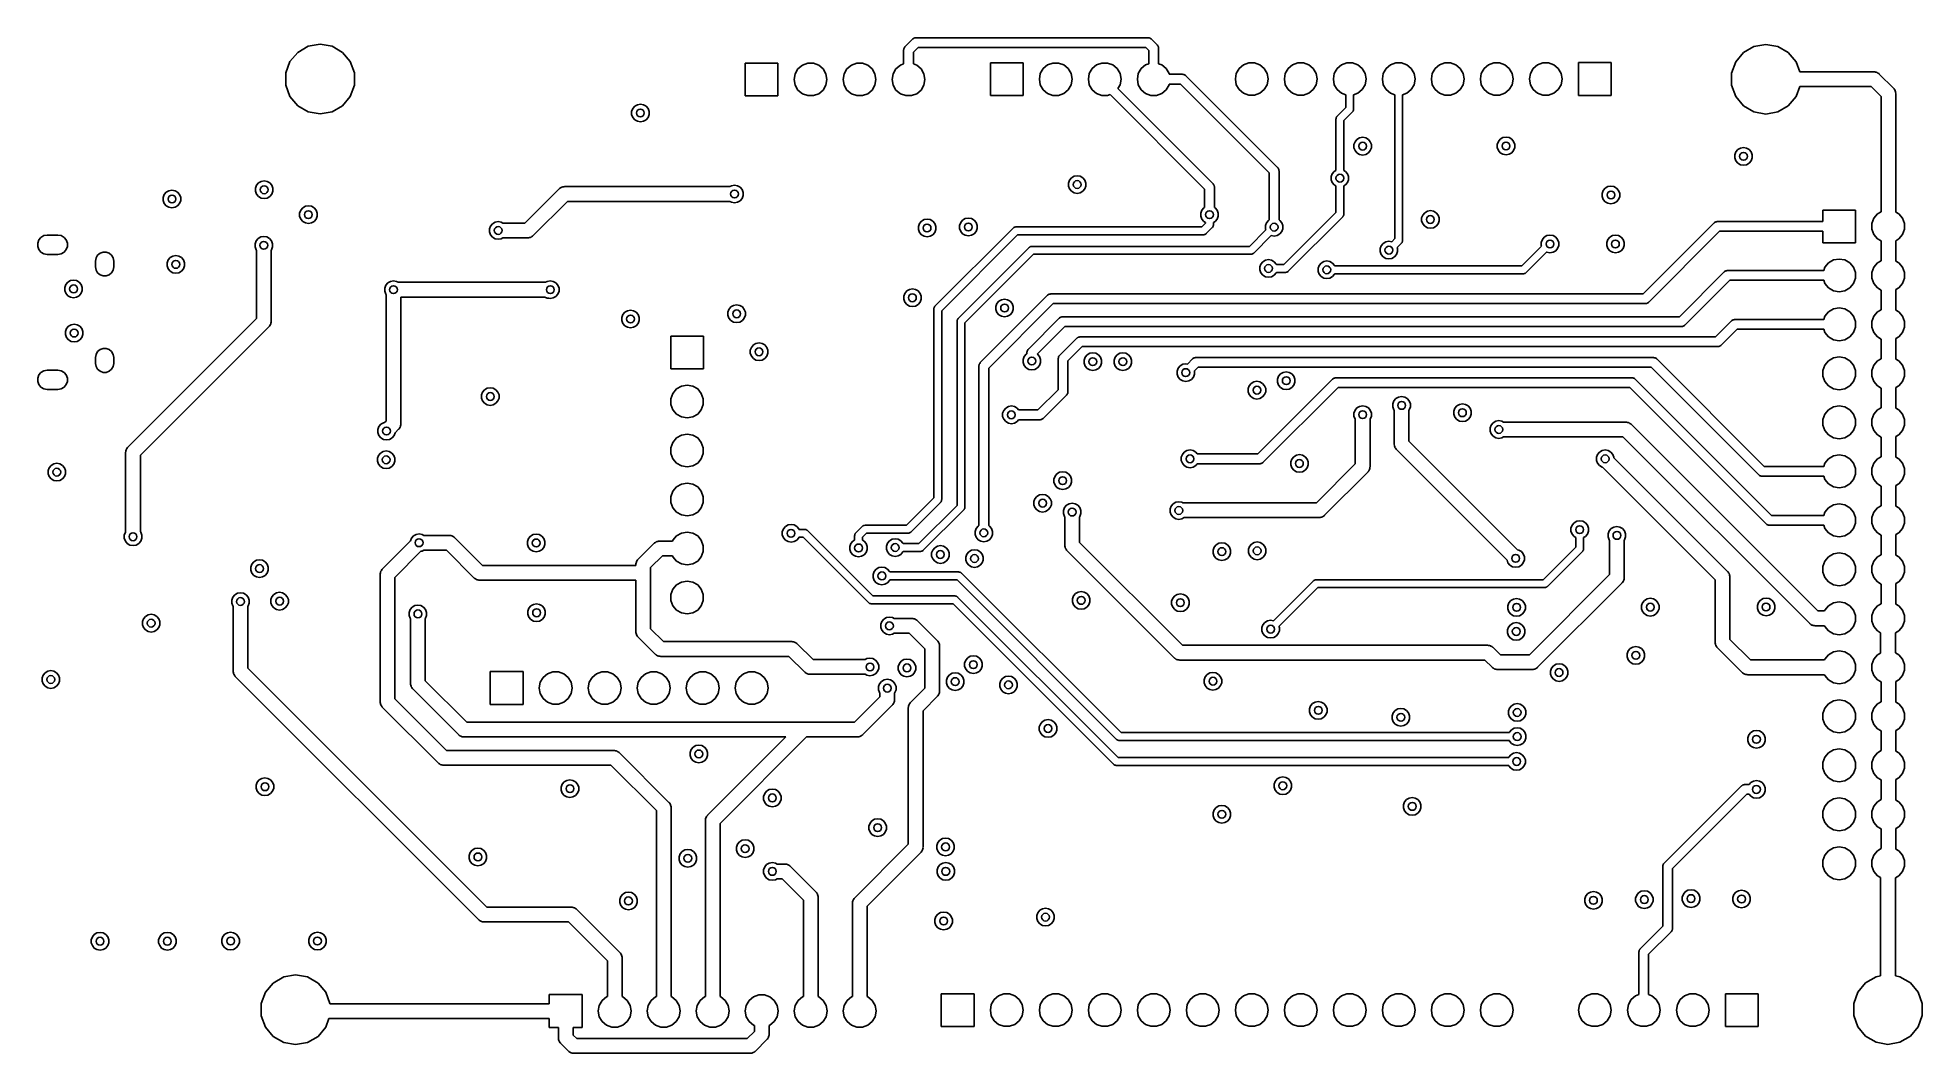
# Model space of a CAD drawing. Extents: x 91.5 to 189.2, y -113.3 to -60.6.
import ezdxf

# ---------------------------------------------------------------- set-up
doc = ezdxf.new("R2010")
doc.units = 0
doc.header["$MEASUREMENT"] = 0
doc.layers.add('BLACK', color=7, linetype='CONTINUOUS')

msp = doc.modelspace()

# ---------------------------------------------------------------- linework, layer by layer
at = {"layer": 'Black'}
for p, q in [((104.585, -61.8666), (104.989, -61.3859)), ((104.989, -61.3859), (105.532, -61.0721)), ((105.532, -61.0721), (106.15, -60.9631)), ((106.15, -60.9631), (106.768, -61.0721)), ((106.768, -61.0721), (107.311, -61.3859)), ((107.311, -61.3859), (107.715, -61.8666)), ((136.396, -61.27), (136.398, -61.259)), ((136.396, -61.9884), (136.396, -61.27)), ((136.397, -61.2479), (136.406, -61.2158)), ((136.398, -61.259), (136.397, -61.2479)), ((136.406, -61.2158), (136.411, -61.1831)), ((136.411, -61.1831), (136.417, -61.1734)), ((136.417, -61.1734), (136.42, -61.1627)), ((136.42, -61.1627), (136.439, -61.1355)), ((136.439, -61.1355), (136.455, -61.1067)), ((136.455, -61.1067), (136.464, -61.0995)), ((136.464, -61.0995), (136.47, -61.0904)), ((136.47, -61.0904), (136.86, -60.7004)), ((136.86, -60.7004), (136.87, -60.694)), ((136.87, -60.694), (136.877, -60.6854)), ((136.877, -60.6854), (136.905, -60.6688)), ((137.145, -61.134), (136.904, -61.3752)), ((136.904, -61.3752), (136.904, -61.9884)), ((136.905, -60.6688), (136.933, -60.6498)), ((136.933, -60.6498), (136.943, -60.6469)), ((136.943, -60.6469), (136.953, -60.6413)), ((136.953, -60.6413), (136.986, -60.6356)), ((136.986, -60.6356), (137.018, -60.627)), ((137.018, -60.627), (137.029, -60.6279)), ((137.029, -60.6279), (137.04, -60.626)), ((137.04, -60.626), (149.06, -60.626)), ((148.955, -61.134), (137.145, -61.134)), ((149.106, -61.2852), (148.955, -61.134)), ((149.06, -60.626), (149.071, -60.6279)), ((149.071, -60.6279), (149.082, -60.627)), ((149.082, -60.627), (149.114, -60.6356)), ((149.106, -61.9784), (149.106, -61.2852)), ((149.114, -60.6356), (149.147, -60.6413)), ((149.147, -60.6413), (149.157, -60.6469)), ((149.157, -60.6469), (149.167, -60.6498)), ((149.167, -60.6498), (149.195, -60.6688)), ((149.195, -60.6688), (149.223, -60.6854)), ((149.223, -60.6854), (149.23, -60.694)), ((149.23, -60.694), (149.24, -60.7004)), ((149.24, -60.7004), (149.54, -61.0004)), ((149.54, -61.0004), (149.546, -61.0095)), ((149.546, -61.0095), (149.555, -61.0167)), ((149.555, -61.0167), (149.571, -61.0455)), ((149.571, -61.0455), (149.59, -61.0727)), ((149.59, -61.0727), (149.593, -61.0834)), ((149.593, -61.0834), (149.599, -61.0931)), ((149.599, -61.0931), (149.604, -61.1258)), ((149.604, -61.1258), (149.613, -61.1579)), ((149.613, -61.1579), (149.612, -61.169)), ((149.612, -61.169), (149.614, -61.18)), ((149.614, -61.18), (149.614, -61.9784)), ((179.525, -61.8766), (179.929, -61.3959)), ((179.929, -61.3959), (180.472, -61.0821)), ((180.472, -61.0821), (181.09, -60.9731)), ((181.09, -60.9731), (181.708, -61.0821)), ((181.708, -61.0821), (182.251, -61.3959)), ((182.251, -61.3959), (182.655, -61.8766)), ((104.371, -62.4562), (104.585, -61.8666)), ((104.371, -63.0838), (104.371, -62.4562)), ((107.715, -61.8666), (107.929, -62.4562)), ((107.929, -62.4562), (107.929, -63.0838)), ((128.18, -63.64), (128.18, -61.94)), ((128.18, -61.94), (129.88, -61.94)), ((129.88, -61.94), (129.88, -63.64)), ((130.72, -62.7868), (130.771, -62.496)), ((130.771, -62.496), (130.919, -62.2404)), ((130.919, -62.2404), (131.145, -62.0506)), ((131.145, -62.0506), (131.422, -61.9497)), ((131.422, -61.9497), (131.718, -61.9497)), ((131.718, -61.9497), (131.995, -62.0506)), ((131.995, -62.0506), (132.221, -62.2404)), ((132.221, -62.2404), (132.369, -62.496)), ((132.369, -62.496), (132.42, -62.7868)), ((133.26, -62.7868), (133.311, -62.496)), ((133.311, -62.496), (133.459, -62.2404)), ((133.459, -62.2404), (133.685, -62.0506)), ((133.685, -62.0506), (133.962, -61.9497)), ((133.962, -61.9497), (134.258, -61.9497)), ((134.258, -61.9497), (134.535, -62.0506)), ((134.535, -62.0506), (134.761, -62.2404)), ((134.761, -62.2404), (134.909, -62.496)), ((134.909, -62.496), (134.96, -62.7868)), ((135.8, -62.7868), (135.851, -62.496)), ((135.851, -62.496), (135.999, -62.2404)), ((135.999, -62.2404), (136.225, -62.0506)), ((136.225, -62.0506), (136.396, -61.9884)), ((136.904, -61.9884), (137.075, -62.0506)), ((137.075, -62.0506), (137.301, -62.2404)), ((137.301, -62.2404), (137.449, -62.496)), ((137.449, -62.496), (137.5, -62.7868)), ((140.89, -63.63), (140.89, -61.93)), ((140.89, -61.93), (142.59, -61.93)), ((142.59, -61.93), (142.59, -63.63)), ((143.43, -62.7768), (143.481, -62.486)), ((143.481, -62.486), (143.629, -62.2304)), ((143.629, -62.2304), (143.855, -62.0406)), ((143.855, -62.0406), (144.132, -61.9397)), ((144.132, -61.9397), (144.428, -61.9397)), ((144.428, -61.9397), (144.705, -62.0406)), ((144.705, -62.0406), (144.931, -62.2304)), ((144.931, -62.2304), (145.079, -62.486)), ((145.079, -62.486), (145.13, -62.7768)), ((145.97, -62.7768), (146.021, -62.486)), ((146.021, -62.486), (146.169, -62.2304)), ((146.169, -62.2304), (146.395, -62.0406)), ((146.395, -62.0406), (146.672, -61.9397)), ((146.672, -61.9397), (146.968, -61.9397)), ((146.968, -61.9397), (147.245, -62.0406)), ((147.245, -62.0406), (147.471, -62.2304)), ((147.471, -62.2304), (147.619, -62.486)), ((147.619, -62.486), (147.67, -62.7768)), ((148.51, -62.7768), (148.561, -62.486)), ((148.561, -62.486), (148.709, -62.2304)), ((148.709, -62.2304), (148.935, -62.0406)), ((148.935, -62.0406), (149.106, -61.9784)), ((149.614, -61.9784), (149.785, -62.0406)), ((149.785, -62.0406), (150.011, -62.2304)), ((150.011, -62.2304), (150.159, -62.486)), ((150.159, -62.486), (150.166, -62.526)), ((153.59, -62.7668), (153.641, -62.476)), ((153.641, -62.476), (153.789, -62.2204)), ((153.789, -62.2204), (154.015, -62.0306)), ((154.015, -62.0306), (154.292, -61.9297)), ((154.292, -61.9297), (154.588, -61.9297)), ((154.588, -61.9297), (154.865, -62.0306)), ((154.865, -62.0306), (155.091, -62.2204)), ((155.091, -62.2204), (155.239, -62.476)), ((155.239, -62.476), (155.29, -62.7668)), ((156.13, -62.7668), (156.181, -62.476)), ((156.181, -62.476), (156.329, -62.2204)), ((156.329, -62.2204), (156.555, -62.0306)), ((156.555, -62.0306), (156.832, -61.9297)), ((156.832, -61.9297), (157.128, -61.9297)), ((157.128, -61.9297), (157.405, -62.0306)), ((157.405, -62.0306), (157.631, -62.2204)), ((157.631, -62.2204), (157.779, -62.476)), ((157.779, -62.476), (157.83, -62.7668)), ((158.67, -62.7668), (158.721, -62.476)), ((158.721, -62.476), (158.869, -62.2204)), ((158.869, -62.2204), (159.095, -62.0306)), ((159.095, -62.0306), (159.372, -61.9297)), ((159.372, -61.9297), (159.668, -61.9297)), ((159.668, -61.9297), (159.945, -62.0306)), ((159.945, -62.0306), (160.171, -62.2204)), ((160.171, -62.2204), (160.319, -62.476)), ((160.319, -62.476), (160.37, -62.7668)), ((161.21, -62.7668), (161.261, -62.476)), ((161.261, -62.476), (161.409, -62.2204)), ((161.409, -62.2204), (161.635, -62.0306)), ((161.635, -62.0306), (161.912, -61.9297)), ((161.912, -61.9297), (162.208, -61.9297)), ((162.208, -61.9297), (162.485, -62.0306)), ((162.485, -62.0306), (162.711, -62.2204)), ((162.711, -62.2204), (162.859, -62.476)), ((162.859, -62.476), (162.91, -62.7668)), ((163.75, -62.7668), (163.801, -62.476)), ((163.801, -62.476), (163.949, -62.2204)), ((163.949, -62.2204), (164.175, -62.0306)), ((164.175, -62.0306), (164.452, -61.9297)), ((164.452, -61.9297), (164.748, -61.9297)), ((164.748, -61.9297), (165.025, -62.0306)), ((165.025, -62.0306), (165.251, -62.2204)), ((165.251, -62.2204), (165.399, -62.476)), ((165.399, -62.476), (165.45, -62.7668)), ((166.29, -62.7668), (166.341, -62.476)), ((166.341, -62.476), (166.489, -62.2204)), ((166.489, -62.2204), (166.715, -62.0306)), ((166.715, -62.0306), (166.992, -61.9297)), ((166.992, -61.9297), (167.288, -61.9297)), ((167.288, -61.9297), (167.565, -62.0306)), ((167.565, -62.0306), (167.791, -62.2204)), ((167.791, -62.2204), (167.939, -62.476)), ((167.939, -62.476), (167.99, -62.7668)), ((168.83, -62.7668), (168.881, -62.476)), ((168.881, -62.476), (169.029, -62.2204)), ((169.029, -62.2204), (169.255, -62.0306)), ((169.255, -62.0306), (169.532, -61.9297)), ((169.532, -61.9297), (169.828, -61.9297)), ((169.828, -61.9297), (170.105, -62.0306)), ((170.105, -62.0306), (170.331, -62.2204)), ((170.331, -62.2204), (170.479, -62.476)), ((170.479, -62.476), (170.53, -62.7668)), ((171.37, -63.62), (171.37, -61.92)), ((171.37, -61.92), (173.07, -61.92)), ((173.07, -61.92), (173.07, -63.62)), ((179.311, -62.4662), (179.525, -61.8766)), ((179.311, -63.0938), (179.311, -62.4662)), ((182.655, -61.8766), (182.845, -62.399)), ((182.845, -62.399), (186.7, -62.399)), ((186.7, -62.399), (186.717, -62.4019)), ((186.717, -62.4019), (186.733, -62.4004)), ((186.733, -62.4004), (186.781, -62.4133)), ((186.781, -62.4133), (186.83, -62.422)), ((186.83, -62.422), (186.845, -62.4304)), ((186.845, -62.4304), (186.861, -62.4347)), ((186.861, -62.4347), (186.902, -62.4632)), ((186.902, -62.4632), (186.945, -62.4881)), ((186.945, -62.4881), (186.956, -62.501)), ((186.956, -62.501), (186.969, -62.5106)), ((186.969, -62.5106), (187.709, -63.2506)), ((104.585, -63.6734), (104.371, -63.0838)), ((107.929, -63.0838), (107.715, -63.6734)), ((130.72, -62.7932), (130.72, -62.7868)), ((130.771, -63.084), (130.72, -62.7932)), ((130.919, -63.3396), (130.771, -63.084)), ((131.145, -63.5294), (130.919, -63.3396)), ((132.221, -63.3396), (131.995, -63.5294)), ((132.369, -63.084), (132.221, -63.3396)), ((132.42, -62.7932), (132.369, -63.084)), ((132.42, -62.7868), (132.42, -62.7932)), ((133.26, -62.7932), (133.26, -62.7868)), ((133.311, -63.084), (133.26, -62.7932)), ((133.459, -63.3396), (133.311, -63.084)), ((133.685, -63.5294), (133.459, -63.3396)), ((134.761, -63.3396), (134.535, -63.5294)), ((134.909, -63.084), (134.761, -63.3396)), ((134.96, -62.7932), (134.909, -63.084)), ((134.96, -62.7868), (134.96, -62.7932)), ((135.8, -62.7932), (135.8, -62.7868)), ((135.851, -63.084), (135.8, -62.7932)), ((135.999, -63.3396), (135.851, -63.084)), ((136.225, -63.5294), (135.999, -63.3396)), ((137.301, -63.3396), (137.075, -63.5294)), ((137.449, -63.084), (137.301, -63.3396)), ((137.5, -62.7932), (137.449, -63.084)), ((137.5, -62.7868), (137.5, -62.7932)), ((143.43, -62.7832), (143.43, -62.7768)), ((143.481, -63.074), (143.43, -62.7832)), ((143.629, -63.3296), (143.481, -63.074)), ((143.855, -63.5194), (143.629, -63.3296)), ((144.931, -63.3296), (144.705, -63.5194)), ((145.079, -63.074), (144.931, -63.3296)), ((145.13, -62.7832), (145.079, -63.074)), ((145.13, -62.7768), (145.13, -62.7832)), ((145.97, -62.7832), (145.97, -62.7768)), ((146.021, -63.074), (145.97, -62.7832)), ((146.169, -63.3296), (146.021, -63.074)), ((146.395, -63.5194), (146.169, -63.3296)), ((147.619, -63.074), (147.507, -63.2677)), ((147.507, -63.2677), (152.43, -68.1904)), ((147.67, -62.7832), (147.619, -63.074)), ((147.67, -62.7768), (147.67, -62.7832)), ((148.51, -62.7832), (148.51, -62.7768)), ((148.561, -63.074), (148.51, -62.7832)), ((148.709, -63.3296), (148.561, -63.074)), ((148.935, -63.5194), (148.709, -63.3296)), ((150.011, -63.3296), (149.785, -63.5194)), ((150.159, -63.074), (150.011, -63.3296)), ((150.166, -63.034), (150.159, -63.074)), ((150.166, -62.526), (150.85, -62.526)), ((150.745, -63.034), (150.166, -63.034)), ((155.346, -67.6352), (150.745, -63.034)), ((150.85, -62.526), (150.861, -62.5279)), ((150.861, -62.5279), (150.872, -62.527)), ((150.872, -62.527), (150.904, -62.5356)), ((150.904, -62.5356), (150.937, -62.5413)), ((150.937, -62.5413), (150.947, -62.5469)), ((150.947, -62.5469), (150.957, -62.5498)), ((150.957, -62.5498), (150.985, -62.5688)), ((150.985, -62.5688), (151.013, -62.5854)), ((151.013, -62.5854), (151.02, -62.594)), ((151.02, -62.594), (151.03, -62.6004)), ((151.03, -62.6004), (155.78, -67.3504)), ((153.59, -62.7732), (153.59, -62.7668)), ((153.641, -63.064), (153.59, -62.7732)), ((153.789, -63.3196), (153.641, -63.064)), ((154.015, -63.5094), (153.789, -63.3196)), ((155.091, -63.3196), (154.865, -63.5094)), ((155.239, -63.064), (155.091, -63.3196)), ((155.29, -62.7732), (155.239, -63.064)), ((155.29, -62.7668), (155.29, -62.7732)), ((156.13, -62.7732), (156.13, -62.7668)), ((156.181, -63.064), (156.13, -62.7732)), ((156.329, -63.3196), (156.181, -63.064)), ((156.555, -63.5094), (156.329, -63.3196)), ((157.631, -63.3196), (157.405, -63.5094)), ((157.779, -63.064), (157.631, -63.3196)), ((157.83, -62.7732), (157.779, -63.064)), ((157.83, -62.7668), (157.83, -62.7732)), ((158.67, -62.7732), (158.67, -62.7668)), ((158.721, -63.064), (158.67, -62.7732)), ((158.869, -63.3196), (158.721, -63.064)), ((159.095, -63.5094), (158.869, -63.3196)), ((160.171, -63.3196), (159.945, -63.5094)), ((160.319, -63.064), (160.171, -63.3196)), ((160.37, -62.7732), (160.319, -63.064)), ((160.37, -62.7668), (160.37, -62.7732)), ((161.21, -62.7732), (161.21, -62.7668)), ((161.261, -63.064), (161.21, -62.7732)), ((161.409, -63.3196), (161.261, -63.064)), ((161.635, -63.5094), (161.409, -63.3196)), ((162.711, -63.3196), (162.485, -63.5094)), ((162.859, -63.064), (162.711, -63.3196)), ((162.91, -62.7732), (162.859, -63.064)), ((162.91, -62.7668), (162.91, -62.7732)), ((163.75, -62.7732), (163.75, -62.7668)), ((163.801, -63.064), (163.75, -62.7732)), ((163.949, -63.3196), (163.801, -63.064)), ((164.175, -63.5094), (163.949, -63.3196)), ((165.251, -63.3196), (165.025, -63.5094)), ((165.399, -63.064), (165.251, -63.3196)), ((165.45, -62.7732), (165.399, -63.064)), ((165.45, -62.7668), (165.45, -62.7732)), ((166.29, -62.7732), (166.29, -62.7668)), ((166.341, -63.064), (166.29, -62.7732)), ((166.489, -63.3196), (166.341, -63.064)), ((166.715, -63.5094), (166.489, -63.3196)), ((167.791, -63.3196), (167.565, -63.5094)), ((167.939, -63.064), (167.791, -63.3196)), ((167.99, -62.7732), (167.939, -63.064)), ((167.99, -62.7668), (167.99, -62.7732)), ((168.83, -62.7732), (168.83, -62.7668)), ((168.881, -63.064), (168.83, -62.7732)), ((169.029, -63.3196), (168.881, -63.064)), ((169.255, -63.5094), (169.029, -63.3196)), ((170.331, -63.3196), (170.105, -63.5094)), ((170.479, -63.064), (170.331, -63.3196)), ((170.53, -62.7732), (170.479, -63.064)), ((170.53, -62.7668), (170.53, -62.7732)), ((179.525, -63.6834), (179.311, -63.0938)), ((182.845, -63.161), (182.655, -63.6834)), ((186.542, -63.161), (182.845, -63.161)), ((187.059, -63.6778), (186.542, -63.161)), ((187.709, -63.2506), (187.719, -63.2643)), ((187.719, -63.2643), (187.732, -63.2751)), ((187.732, -63.2751), (187.757, -63.3182)), ((187.757, -63.3182), (187.785, -63.359)), ((187.785, -63.359), (187.79, -63.3752)), ((187.79, -63.3752), (187.798, -63.3897)), ((187.798, -63.3897), (187.807, -63.4387)), ((187.807, -63.4387), (187.82, -63.4868)), ((187.82, -63.4868), (187.818, -63.5035)), ((104.989, -64.1541), (104.585, -63.6734)), ((105.532, -64.4679), (104.989, -64.1541)), ((106.15, -64.5769), (105.532, -64.4679)), ((106.768, -64.4679), (106.15, -64.5769)), ((107.311, -64.1541), (106.768, -64.4679)), ((107.715, -63.6734), (107.311, -64.1541)), ((122.298, -64.4503), (122.353, -64.3005)), ((122.298, -64.6097), (122.298, -64.4503)), ((122.353, -64.3005), (122.455, -64.1784)), ((122.455, -64.1784), (122.593, -64.0987)), ((122.593, -64.0987), (122.75, -64.0711)), ((122.75, -64.0711), (122.907, -64.0987)), ((122.907, -64.0987), (123.045, -64.1784)), ((123.045, -64.1784), (123.147, -64.3005)), ((123.147, -64.3005), (123.202, -64.4503)), ((123.202, -64.4503), (123.202, -64.6097)), ((129.88, -63.64), (128.18, -63.64)), ((131.422, -63.6303), (131.145, -63.5294)), ((131.718, -63.6303), (131.422, -63.6303)), ((131.995, -63.5294), (131.718, -63.6303)), ((133.962, -63.6303), (133.685, -63.5294)), ((134.258, -63.6303), (133.962, -63.6303)), ((134.535, -63.5294), (134.258, -63.6303)), ((136.502, -63.6303), (136.225, -63.5294)), ((136.798, -63.6303), (136.502, -63.6303)), ((137.075, -63.5294), (136.798, -63.6303)), ((142.59, -63.63), (140.89, -63.63)), ((144.132, -63.6203), (143.855, -63.5194)), ((144.428, -63.6203), (144.132, -63.6203)), ((144.705, -63.5194), (144.428, -63.6203)), ((146.672, -63.6203), (146.395, -63.5194)), ((146.968, -63.6203), (146.672, -63.6203)), ((147.095, -63.574), (146.968, -63.6203)), ((151.996, -68.4752), (147.095, -63.574)), ((149.212, -63.6203), (148.935, -63.5194)), ((149.508, -63.6203), (149.212, -63.6203)), ((149.785, -63.5194), (149.508, -63.6203)), ((154.292, -63.6103), (154.015, -63.5094)), ((154.588, -63.6103), (154.292, -63.6103)), ((154.865, -63.5094), (154.588, -63.6103)), ((156.832, -63.6103), (156.555, -63.5094)), ((157.128, -63.6103), (156.832, -63.6103)), ((157.405, -63.5094), (157.128, -63.6103)), ((158.866, -64.6963), (159.317, -64.2458)), ((159.317, -63.5901), (159.095, -63.5094)), ((159.664, -64.4737), (159.213, -64.9242)), ((159.317, -64.2458), (159.317, -63.5901)), ((159.669, -64.4664), (159.664, -64.4737)), ((159.676, -64.4606), (159.669, -64.4664)), ((159.689, -64.4376), (159.676, -64.4606)), ((159.704, -64.4159), (159.689, -64.4376)), ((159.706, -64.4072), (159.704, -64.4159)), ((159.711, -64.3995), (159.706, -64.4072)), ((159.716, -64.3733), (159.711, -64.3995)), ((159.722, -64.3477), (159.716, -64.3733)), ((159.723, -64.33), (159.722, -64.3388)), ((159.722, -64.3388), (159.722, -64.3477)), ((159.945, -63.5094), (159.723, -63.5901)), ((159.723, -63.5901), (159.723, -64.33)), ((161.857, -63.5901), (161.635, -63.5094)), ((161.857, -71.0458), (161.857, -63.5901)), ((162.485, -63.5094), (162.263, -63.5901)), ((162.263, -63.5901), (162.263, -71.13)), ((164.452, -63.6103), (164.175, -63.5094)), ((164.748, -63.6103), (164.452, -63.6103)), ((165.025, -63.5094), (164.748, -63.6103)), ((166.992, -63.6103), (166.715, -63.5094)), ((167.288, -63.6103), (166.992, -63.6103)), ((167.565, -63.5094), (167.288, -63.6103)), ((169.532, -63.6103), (169.255, -63.5094)), ((169.828, -63.6103), (169.532, -63.6103)), ((170.105, -63.5094), (169.828, -63.6103)), ((173.07, -63.62), (171.37, -63.62)), ((179.929, -64.1641), (179.525, -63.6834)), ((180.472, -64.4779), (179.929, -64.1641)), ((182.251, -64.1641), (181.708, -64.4779)), ((182.655, -63.6834), (182.251, -64.1641)), ((187.059, -66.45), (187.059, -63.6778)), ((187.818, -63.5035), (187.821, -63.52)), ((187.821, -63.52), (187.821, -66.45)), ((122.353, -64.7595), (122.298, -64.6097)), ((122.455, -64.8816), (122.353, -64.7595)), ((122.593, -64.9613), (122.455, -64.8816)), ((122.75, -64.9889), (122.593, -64.9613)), ((122.907, -64.9613), (122.75, -64.9889)), ((123.045, -64.8816), (122.907, -64.9613)), ((123.147, -64.7595), (123.045, -64.8816)), ((123.202, -64.6097), (123.147, -64.7595)), ((158.807, -64.84), (158.808, -64.8312)), ((158.807, -67.5054), (158.807, -64.84)), ((158.808, -64.8223), (158.814, -64.7967)), ((158.808, -64.8312), (158.808, -64.8223)), ((158.814, -64.7967), (158.819, -64.7705)), ((158.819, -64.7705), (158.824, -64.7628)), ((158.824, -64.7628), (158.826, -64.7541)), ((158.826, -64.7541), (158.841, -64.7324)), ((158.841, -64.7324), (158.854, -64.7094)), ((158.854, -64.7094), (158.861, -64.7036)), ((158.861, -64.7036), (158.866, -64.6963)), ((159.213, -64.9242), (159.213, -67.5054)), ((181.09, -64.5869), (180.472, -64.4779)), ((181.708, -64.4779), (181.09, -64.5869)), ((159.738, -66.1703), (159.793, -66.0205)), ((159.738, -66.3297), (159.738, -66.1703)), ((159.793, -66.4795), (159.738, -66.3297)), ((159.793, -66.0205), (159.895, -65.8984)), ((159.895, -65.8984), (160.033, -65.8187)), ((160.033, -65.8187), (160.19, -65.7911)), ((160.19, -65.7911), (160.347, -65.8187)), ((160.347, -65.8187), (160.485, -65.8984)), ((160.485, -65.8984), (160.587, -66.0205)), ((160.587, -66.0205), (160.642, -66.1703)), ((160.642, -66.3297), (160.587, -66.4795)), ((160.642, -66.1703), (160.642, -66.3297)), ((167.168, -66.1603), (167.223, -66.0105)), ((167.168, -66.3197), (167.168, -66.1603)), ((167.223, -66.4695), (167.168, -66.3197)), ((167.223, -66.0105), (167.325, -65.8884)), ((167.325, -65.8884), (167.463, -65.8087)), ((167.463, -65.8087), (167.62, -65.7811)), ((167.62, -65.7811), (167.777, -65.8087)), ((167.777, -65.8087), (167.915, -65.8884)), ((167.915, -65.8884), (168.017, -66.0105)), ((168.017, -66.0105), (168.072, -66.1603)), ((168.072, -66.3197), (168.017, -66.4695)), ((168.072, -66.1603), (168.072, -66.3197)), ((179.533, -66.5505), (179.635, -66.4284)), ((179.635, -66.4284), (179.773, -66.3487)), ((179.773, -66.3487), (179.93, -66.3211)), ((179.93, -66.3211), (180.087, -66.3487)), ((180.087, -66.3487), (180.225, -66.4284)), ((180.225, -66.4284), (180.327, -66.5505)), ((155.78, -67.3504), (155.786, -67.3595)), ((155.786, -67.3595), (155.795, -67.3667)), ((155.795, -67.3667), (155.811, -67.3955)), ((155.811, -67.3955), (155.83, -67.4227)), ((159.895, -66.6016), (159.793, -66.4795)), ((160.033, -66.6813), (159.895, -66.6016)), ((160.19, -66.7089), (160.033, -66.6813)), ((160.347, -66.6813), (160.19, -66.7089)), ((160.485, -66.6016), (160.347, -66.6813)), ((160.587, -66.4795), (160.485, -66.6016)), ((167.325, -66.5916), (167.223, -66.4695)), ((167.463, -66.6713), (167.325, -66.5916)), ((167.62, -66.6989), (167.463, -66.6713)), ((167.777, -66.6713), (167.62, -66.6989)), ((167.915, -66.5916), (167.777, -66.6713)), ((168.017, -66.4695), (167.915, -66.5916)), ((179.478, -66.7003), (179.533, -66.5505)), ((179.478, -66.8597), (179.478, -66.7003)), ((179.533, -67.0095), (179.478, -66.8597)), ((179.635, -67.1316), (179.533, -67.0095)), ((179.773, -67.2113), (179.635, -67.1316)), ((179.93, -67.2389), (179.773, -67.2113)), ((180.087, -67.2113), (179.93, -67.2389)), ((180.225, -67.1316), (180.087, -67.2113)), ((180.327, -67.0095), (180.225, -67.1316)), ((180.327, -66.5505), (180.382, -66.7003)), ((180.382, -66.8597), (180.327, -67.0095)), ((180.382, -66.7003), (180.382, -66.8597)), ((187.059, -68.99), (187.059, -66.45)), ((187.821, -66.45), (187.821, -68.99)), ((102.798, -68.4303), (102.853, -68.2805)), ((102.853, -68.2805), (102.955, -68.1584)), ((102.955, -68.1584), (103.093, -68.0787)), ((103.093, -68.0787), (103.25, -68.0511)), ((103.25, -68.0511), (103.407, -68.0787)), ((103.407, -68.0787), (103.545, -68.1584)), ((103.545, -68.1584), (103.647, -68.2805)), ((103.647, -68.2805), (103.702, -68.4303)), ((118.649, -68.3847), (118.665, -68.3804)), ((118.665, -68.3804), (118.68, -68.372)), ((118.68, -68.372), (118.729, -68.3633)), ((118.729, -68.3633), (118.777, -68.3504)), ((118.777, -68.3504), (118.793, -68.3519)), ((118.793, -68.3519), (118.81, -68.349)), ((118.81, -68.349), (127.386, -68.349)), ((127.386, -68.349), (127.473, -68.2987)), ((127.473, -68.2987), (127.63, -68.2711)), ((127.63, -68.2711), (127.787, -68.2987)), ((127.787, -68.2987), (127.925, -68.3784)), ((127.925, -68.3784), (128.027, -68.5005)), ((144.938, -68.1603), (144.993, -68.0105)), ((144.938, -68.3197), (144.938, -68.1603)), ((144.993, -68.4695), (144.938, -68.3197)), ((144.993, -68.0105), (145.095, -67.8884)), ((145.095, -67.8884), (145.233, -67.8087)), ((145.233, -67.8087), (145.39, -67.7811)), ((145.39, -67.7811), (145.547, -67.8087)), ((145.547, -67.8087), (145.685, -67.8884)), ((145.685, -67.8884), (145.787, -68.0105)), ((145.787, -68.0105), (145.842, -68.1603)), ((145.842, -68.3197), (145.787, -68.4695)), ((145.842, -68.1603), (145.842, -68.3197)), ((152.43, -68.1904), (152.436, -68.1995)), ((152.436, -68.1995), (152.445, -68.2067)), ((152.445, -68.2067), (152.461, -68.2355)), ((152.461, -68.2355), (152.48, -68.2627)), ((152.48, -68.2627), (152.483, -68.2734)), ((152.483, -68.2734), (152.489, -68.2831)), ((152.489, -68.2831), (152.494, -68.3158)), ((152.494, -68.3158), (152.503, -68.3479)), ((152.503, -68.3479), (152.502, -68.359)), ((152.502, -68.359), (152.504, -68.37)), ((152.504, -68.37), (152.504, -69.4248)), ((155.346, -70.0748), (155.346, -67.6352)), ((155.83, -67.4227), (155.833, -67.4334)), ((155.833, -67.4334), (155.839, -67.4431)), ((155.839, -67.4431), (155.844, -67.4758)), ((155.844, -67.4758), (155.853, -67.5079)), ((155.853, -67.5079), (155.852, -67.519)), ((155.852, -67.519), (155.854, -67.53)), ((155.854, -67.53), (155.854, -70.0748)), ((158.558, -67.8303), (158.613, -67.6805)), ((158.558, -67.9897), (158.558, -67.8303)), ((158.613, -68.1395), (158.558, -67.9897)), ((158.613, -67.6805), (158.715, -67.5584)), ((158.715, -68.2616), (158.613, -68.1395)), ((158.715, -67.5584), (158.807, -67.5054)), ((158.807, -68.3146), (158.715, -68.2616)), ((158.807, -69.6858), (158.807, -68.3146)), ((159.213, -67.5054), (159.305, -67.5584)), ((159.305, -68.2616), (159.213, -68.3146)), ((159.213, -68.3146), (159.213, -69.77)), ((159.305, -67.5584), (159.407, -67.6805)), ((159.407, -68.1395), (159.305, -68.2616)), ((159.407, -67.6805), (159.462, -67.8303)), ((159.462, -67.9897), (159.407, -68.1395)), ((159.462, -67.8303), (159.462, -67.9897)), ((172.765, -68.4284), (172.903, -68.3487)), ((172.903, -68.3487), (173.06, -68.3211)), ((173.06, -68.3211), (173.217, -68.3487)), ((173.217, -68.3487), (173.355, -68.4284)), ((98.018, -68.9103), (98.0725, -68.7605)), ((98.018, -69.0697), (98.018, -68.9103)), ((98.0725, -69.2195), (98.018, -69.0697)), ((98.0725, -68.7605), (98.175, -68.6384)), ((98.175, -69.3416), (98.0725, -69.2195)), ((98.175, -68.6384), (98.313, -68.5587)), ((98.313, -69.4213), (98.175, -69.3416)), ((98.313, -68.5587), (98.47, -68.5311)), ((98.47, -68.5311), (98.627, -68.5587)), ((98.627, -68.5587), (98.765, -68.6384)), ((98.765, -69.3416), (98.627, -69.4213)), ((98.765, -68.6384), (98.8675, -68.7605)), ((98.8675, -69.2195), (98.765, -69.3416)), ((98.8675, -68.7605), (98.922, -68.9103)), ((98.922, -69.0697), (98.8675, -69.2195)), ((98.922, -68.9103), (98.922, -69.0697)), ((102.798, -68.5897), (102.798, -68.4303)), ((102.853, -68.7395), (102.798, -68.5897)), ((102.955, -68.8616), (102.853, -68.7395)), ((103.093, -68.9413), (102.955, -68.8616)), ((103.25, -68.9689), (103.093, -68.9413)), ((103.407, -68.9413), (103.25, -68.9689)), ((103.545, -68.8616), (103.407, -68.9413)), ((103.647, -68.7395), (103.545, -68.8616)), ((103.702, -68.5897), (103.647, -68.7395)), ((103.702, -68.4303), (103.702, -68.5897)), ((105.383, -69.3687), (105.54, -69.3411)), ((105.54, -69.3411), (105.697, -69.3687)), ((116.762, -70.239), (118.541, -68.4606)), ((118.968, -69.111), (117.189, -70.8894)), ((118.541, -68.4606), (118.554, -68.451)), ((118.554, -68.451), (118.565, -68.4381)), ((118.565, -68.4381), (118.608, -68.4132)), ((118.608, -68.4132), (118.649, -68.3847)), ((127.386, -69.111), (118.968, -69.111)), ((127.473, -69.1613), (127.386, -69.111)), ((127.63, -69.1889), (127.473, -69.1613)), ((127.787, -69.1613), (127.63, -69.1889)), ((127.925, -69.0816), (127.787, -69.1613)), ((128.027, -68.9595), (127.925, -69.0816)), ((128.027, -68.5005), (128.082, -68.6503)), ((128.082, -68.8097), (128.027, -68.9595)), ((128.082, -68.6503), (128.082, -68.8097)), ((145.095, -68.5916), (144.993, -68.4695)), ((145.233, -68.6713), (145.095, -68.5916)), ((145.39, -68.6989), (145.233, -68.6713)), ((145.547, -68.6713), (145.39, -68.6989)), ((145.685, -68.5916), (145.547, -68.6713)), ((145.787, -68.4695), (145.685, -68.5916)), ((151.996, -69.4248), (151.996, -68.4752)), ((172.608, -68.7003), (172.663, -68.5505)), ((172.608, -68.8597), (172.608, -68.7003)), ((172.663, -69.0095), (172.608, -68.8597)), ((172.663, -68.5505), (172.765, -68.4284)), ((172.765, -69.1316), (172.663, -69.0095)), ((172.903, -69.2113), (172.765, -69.1316)), ((173.06, -69.2389), (172.903, -69.2113)), ((173.217, -69.2113), (173.06, -69.2389)), ((173.355, -69.1316), (173.217, -69.2113)), ((173.355, -68.4284), (173.457, -68.5505)), ((173.457, -69.0095), (173.355, -69.1316)), ((173.457, -68.5505), (173.512, -68.7003)), ((173.512, -68.8597), (173.457, -69.0095)), ((173.512, -68.7003), (173.512, -68.8597)), ((187.059, -69.6557), (187.059, -68.99)), ((187.821, -68.99), (187.821, -69.6673)), ((98.47, -69.4489), (98.313, -69.4213)), ((98.627, -69.4213), (98.47, -69.4489)), ((105.088, -69.7203), (105.143, -69.5705)), ((105.088, -69.8797), (105.088, -69.7203)), ((105.143, -70.0295), (105.088, -69.8797)), ((105.143, -69.5705), (105.245, -69.4484)), ((105.245, -70.1516), (105.143, -70.0295)), ((105.245, -69.4484), (105.383, -69.3687)), ((105.383, -70.2313), (105.245, -70.1516)), ((105.54, -70.2589), (105.383, -70.2313)), ((105.697, -70.2313), (105.54, -70.2589)), ((105.697, -69.3687), (105.835, -69.4484)), ((105.835, -70.1516), (105.697, -70.2313)), ((105.835, -69.4484), (105.937, -69.5705)), ((105.937, -70.0295), (105.835, -70.1516)), ((105.937, -69.5705), (105.992, -69.7203)), ((105.992, -69.8797), (105.937, -70.0295)), ((105.992, -69.7203), (105.992, -69.8797)), ((114.983, -70.3905), (115.085, -70.2684)), ((115.085, -70.2684), (115.223, -70.1887)), ((115.223, -70.1887), (115.38, -70.1611)), ((115.38, -70.1611), (115.537, -70.1887)), ((115.537, -70.1887), (115.624, -70.239)), ((115.624, -70.239), (116.762, -70.239)), ((137.158, -70.4103), (137.213, -70.2605)), ((137.213, -70.2605), (137.315, -70.1384)), ((137.315, -70.1384), (137.453, -70.0587)), ((137.453, -70.0587), (137.61, -70.0311)), ((137.61, -70.0311), (137.767, -70.0587)), ((137.767, -70.0587), (137.905, -70.1384)), ((137.905, -70.1384), (138.007, -70.2605)), ((138.007, -70.2605), (138.062, -70.4103)), ((139.298, -70.3603), (139.353, -70.2105)), ((139.353, -70.2105), (139.455, -70.0884)), ((139.455, -70.0884), (139.593, -70.0087)), ((139.593, -70.0087), (139.75, -69.9811)), ((139.75, -69.9811), (139.907, -70.0087)), ((139.907, -70.0087), (140.045, -70.0884)), ((140.045, -70.0884), (140.147, -70.2105)), ((140.147, -70.2105), (140.202, -70.3603)), ((151.798, -69.7203), (151.853, -69.5705)), ((151.798, -69.8797), (151.798, -69.7203)), ((151.853, -70.0295), (151.798, -69.8797)), ((151.853, -69.5705), (151.955, -69.4484)), ((151.955, -70.1516), (151.853, -70.0295)), ((151.856, -70.4368), (152.047, -70.2458)), ((151.955, -69.4484), (151.996, -69.4248)), ((152.047, -70.2046), (151.955, -70.1516)), ((152.047, -70.2458), (152.047, -70.2046)), ((152.453, -70.33), (152.452, -70.3388)), ((152.545, -70.1516), (152.453, -70.2046)), ((152.453, -70.2046), (152.453, -70.33)), ((152.504, -69.4248), (152.545, -69.4484)), ((152.545, -69.4484), (152.647, -69.5705)), ((152.647, -70.0295), (152.545, -70.1516)), ((152.647, -69.5705), (152.702, -69.7203)), ((152.702, -69.8797), (152.647, -70.0295)), ((152.702, -69.7203), (152.702, -69.8797)), ((155.148, -70.3703), (155.203, -70.2205)), ((155.203, -70.2205), (155.305, -70.0984)), ((155.305, -70.0984), (155.346, -70.0748)), ((155.854, -70.0748), (155.895, -70.0984)), ((155.895, -70.0984), (155.997, -70.2205)), ((155.997, -70.2205), (156.052, -70.3703)), ((156.106, -72.3868), (158.807, -69.6858)), ((159.154, -69.9137), (156.334, -72.7337)), ((159.159, -69.9064), (159.154, -69.9137)), ((159.166, -69.9006), (159.159, -69.9064)), ((159.179, -69.8776), (159.166, -69.9006)), ((159.194, -69.8559), (159.179, -69.8776)), ((159.196, -69.8472), (159.194, -69.8559)), ((159.201, -69.8395), (159.196, -69.8472)), ((159.206, -69.8133), (159.201, -69.8395)), ((159.212, -69.7877), (159.206, -69.8133)), ((159.213, -69.77), (159.212, -69.7788)), ((159.212, -69.7788), (159.212, -69.7877)), ((163.248, -69.9703), (163.303, -69.8205)), ((163.248, -70.1297), (163.248, -69.9703)), ((163.303, -70.2795), (163.248, -70.1297)), ((163.303, -69.8205), (163.405, -69.6984)), ((163.405, -70.4016), (163.303, -70.2795)), ((163.405, -69.6984), (163.543, -69.6187)), ((163.543, -69.6187), (163.7, -69.5911)), ((163.7, -69.5911), (163.857, -69.6187)), ((163.857, -69.6187), (163.995, -69.6984)), ((163.995, -69.6984), (164.097, -69.8205)), ((164.097, -70.2795), (163.995, -70.4016)), ((164.097, -69.8205), (164.152, -69.9703)), ((164.152, -70.1297), (164.097, -70.2795)), ((164.152, -69.9703), (164.152, -70.1297)), ((174.735, -73.906), (178.41, -70.2304)), ((178.41, -70.2304), (178.42, -70.224)), ((178.42, -70.224), (178.427, -70.2154)), ((178.427, -70.2154), (178.455, -70.1988)), ((178.455, -70.1988), (178.483, -70.1798)), ((178.483, -70.1798), (178.493, -70.1769)), ((178.493, -70.1769), (178.503, -70.1713)), ((178.503, -70.1713), (178.536, -70.1656)), ((178.536, -70.1656), (178.568, -70.157)), ((178.568, -70.157), (178.579, -70.1579)), ((178.579, -70.1579), (178.59, -70.156)), ((178.59, -70.156), (184.04, -70.156)), ((184.04, -70.156), (184.04, -69.56)), ((184.04, -69.56), (185.74, -69.56)), ((185.74, -69.56), (185.74, -71.26)), ((186.59, -70.2624), (186.691, -69.985)), ((186.59, -70.5576), (186.59, -70.2624)), ((186.691, -69.985), (186.88, -69.7589)), ((186.88, -69.7589), (187.059, -69.6557)), ((187.821, -69.6673), (187.98, -69.7589)), ((187.98, -69.7589), (188.169, -69.985)), ((188.169, -69.985), (188.27, -70.2624)), ((188.27, -70.2624), (188.27, -70.5576)), ((91.5096, -71.2732), (91.569, -71.11)), ((91.5096, -71.4468), (91.5096, -71.2732)), ((91.569, -71.11), (91.6806, -70.977)), ((91.6806, -70.977), (91.831, -70.8902)), ((91.831, -70.8902), (92.002, -70.86)), ((92.002, -70.86), (92.558, -70.86)), ((92.558, -70.86), (92.729, -70.8902)), ((92.729, -70.8902), (92.8794, -70.977)), ((92.8794, -70.977), (92.991, -71.11)), ((92.991, -71.11), (93.0504, -71.2732)), ((93.0504, -71.2732), (93.0504, -71.4468)), ((102.778, -71.3103), (102.833, -71.1605)), ((102.778, -71.4697), (102.778, -71.3103)), ((102.833, -71.1605), (102.935, -71.0384)), ((102.935, -71.0384), (103.073, -70.9587)), ((103.073, -70.9587), (103.23, -70.9311)), ((103.23, -70.9311), (103.387, -70.9587)), ((103.387, -70.9587), (103.525, -71.0384)), ((103.525, -71.0384), (103.627, -71.1605)), ((103.627, -71.1605), (103.682, -71.3103)), ((103.682, -71.3103), (103.682, -71.4697)), ((114.928, -70.5403), (114.983, -70.3905)), ((114.928, -70.6997), (114.928, -70.5403)), ((114.983, -70.8495), (114.928, -70.6997)), ((115.085, -70.9716), (114.983, -70.8495)), ((115.223, -71.0513), (115.085, -70.9716)), ((115.38, -71.0789), (115.223, -71.0513)), ((115.537, -71.0513), (115.38, -71.0789)), ((115.624, -71.001), (115.537, -71.0513)), ((116.92, -71.001), (115.624, -71.001)), ((116.937, -70.9981), (116.92, -71.001)), ((116.953, -70.9995), (116.937, -70.9981)), ((117.001, -70.9867), (116.953, -70.9995)), ((117.05, -70.978), (117.001, -70.9867)), ((117.065, -70.9696), (117.05, -70.978)), ((117.081, -70.9653), (117.065, -70.9696)), ((117.122, -70.9368), (117.081, -70.9653)), ((117.165, -70.9119), (117.122, -70.9368)), ((117.176, -70.899), (117.165, -70.9119)), ((117.189, -70.8894), (117.176, -70.899)), ((137.158, -70.5697), (137.158, -70.4103)), ((137.213, -70.7195), (137.158, -70.5697)), ((137.315, -70.8416), (137.213, -70.7195)), ((137.453, -70.9213), (137.315, -70.8416)), ((137.61, -70.9489), (137.453, -70.9213)), ((137.767, -70.9213), (137.61, -70.9489)), ((137.905, -70.8416), (137.767, -70.9213)), ((138.007, -70.7195), (137.905, -70.8416)), ((138.062, -70.5697), (138.007, -70.7195)), ((138.021, -74.5513), (142.076, -70.4963)), ((138.062, -70.4103), (138.062, -70.5697)), ((142.304, -70.8432), (138.368, -74.7792)), ((139.298, -70.5197), (139.298, -70.3603)), ((139.353, -70.6695), (139.298, -70.5197)), ((139.455, -70.7916), (139.353, -70.6695)), ((139.593, -70.8713), (139.455, -70.7916)), ((139.75, -70.8989), (139.593, -70.8713)), ((139.907, -70.8713), (139.75, -70.8989)), ((140.045, -70.7916), (139.907, -70.8713)), ((140.147, -70.6695), (140.045, -70.7916)), ((140.202, -70.5197), (140.147, -70.6695)), ((140.202, -70.3603), (140.202, -70.5197)), ((142.076, -70.4963), (142.084, -70.4912)), ((142.084, -70.4912), (142.089, -70.4843)), ((142.089, -70.4843), (142.112, -70.4711)), ((142.112, -70.4711), (142.134, -70.4558)), ((142.134, -70.4558), (142.143, -70.4535)), ((142.143, -70.4535), (142.151, -70.4491)), ((142.151, -70.4491), (142.177, -70.4444)), ((142.177, -70.4444), (142.202, -70.4376)), ((142.202, -70.4376), (142.211, -70.4384)), ((142.211, -70.4384), (142.22, -70.4368)), ((142.22, -70.4368), (151.856, -70.4368)), ((151.94, -70.8432), (142.304, -70.8432)), ((151.949, -70.8416), (151.94, -70.8432)), ((151.958, -70.8424), (151.949, -70.8416)), ((151.983, -70.8356), (151.958, -70.8424)), ((152.009, -70.8309), (151.983, -70.8356)), ((152.017, -70.8265), (152.009, -70.8309)), ((152.026, -70.8242), (152.017, -70.8265)), ((152.048, -70.8089), (152.026, -70.8242)), ((152.071, -70.7957), (152.048, -70.8089)), ((152.076, -70.7888), (152.071, -70.7957)), ((152.084, -70.7837), (152.076, -70.7888)), ((152.394, -70.4737), (152.084, -70.7837)), ((152.399, -70.4664), (152.394, -70.4737)), ((152.406, -70.4606), (152.399, -70.4664)), ((152.419, -70.4376), (152.406, -70.4606)), ((152.434, -70.4159), (152.419, -70.4376)), ((152.436, -70.4072), (152.434, -70.4159)), ((152.441, -70.3995), (152.436, -70.4072)), ((152.446, -70.3733), (152.441, -70.3995)), ((152.452, -70.3477), (152.446, -70.3733)), ((152.452, -70.3388), (152.452, -70.3477)), ((154.316, -71.4468), (155.171, -70.5919)), ((155.454, -70.8832), (154.544, -71.7937)), ((155.148, -70.5297), (155.148, -70.3703)), ((155.171, -70.5919), (155.148, -70.5297)), ((155.6, -70.9089), (155.454, -70.8832)), ((155.757, -70.8813), (155.6, -70.9089)), ((155.895, -70.8016), (155.757, -70.8813)), ((155.997, -70.6795), (155.895, -70.8016)), ((156.052, -70.5297), (155.997, -70.6795)), ((156.052, -70.3703), (156.052, -70.5297)), ((161.153, -71.4105), (161.255, -71.2884)), ((161.255, -71.2884), (161.393, -71.2087)), ((161.393, -71.2087), (161.55, -71.1811)), ((161.55, -71.1811), (161.696, -71.2068)), ((161.696, -71.2068), (161.857, -71.0458)), ((162.204, -71.2737), (161.979, -71.4981)), ((162.209, -71.2664), (162.204, -71.2737)), ((162.216, -71.2606), (162.209, -71.2664)), ((162.229, -71.2376), (162.216, -71.2606)), ((162.244, -71.2159), (162.229, -71.2376)), ((162.246, -71.2072), (162.244, -71.2159)), ((162.251, -71.1995), (162.246, -71.2072)), ((162.256, -71.1733), (162.251, -71.1995)), ((162.262, -71.1477), (162.256, -71.1733)), ((162.263, -71.13), (162.262, -71.1388)), ((162.262, -71.1388), (162.262, -71.1477)), ((163.543, -70.4813), (163.405, -70.4016)), ((163.7, -70.5089), (163.543, -70.4813)), ((163.857, -70.4813), (163.7, -70.5089)), ((163.995, -70.4016), (163.857, -70.4813)), ((169.448, -71.2403), (169.503, -71.0905)), ((169.448, -71.3997), (169.448, -71.2403)), ((169.503, -71.0905), (169.605, -70.9684)), ((169.605, -70.9684), (169.743, -70.8887)), ((169.743, -70.8887), (169.9, -70.8611)), ((169.9, -70.8611), (170.057, -70.8887)), ((170.057, -70.8887), (170.195, -70.9684)), ((170.195, -70.9684), (170.297, -71.0905)), ((170.297, -71.0905), (170.352, -71.2403)), ((170.352, -71.2403), (170.352, -71.3997)), ((172.838, -71.2403), (172.893, -71.0905)), ((172.838, -71.3997), (172.838, -71.2403)), ((172.893, -71.0905), (172.995, -70.9684)), ((172.995, -70.9684), (173.133, -70.8887)), ((173.133, -70.8887), (173.29, -70.8611)), ((173.29, -70.8611), (173.447, -70.8887)), ((173.447, -70.8887), (173.585, -70.9684)), ((173.585, -70.9684), (173.687, -71.0905)), ((173.687, -71.0905), (173.742, -71.2403)), ((173.742, -71.2403), (173.742, -71.3997)), ((178.695, -70.664), (175.02, -74.3396)), ((184.04, -70.664), (178.695, -70.664)), ((184.04, -71.26), (184.04, -70.664)), ((185.74, -71.26), (184.04, -71.26)), ((186.691, -70.835), (186.59, -70.5576)), ((186.88, -71.0611), (186.691, -70.835)), ((187.059, -71.1643), (186.88, -71.0611)), ((187.059, -71.53), (187.059, -71.1643)), ((187.98, -71.0611), (187.821, -71.1527)), ((187.821, -71.1527), (187.821, -71.4749)), ((188.169, -70.835), (187.98, -71.0611)), ((188.27, -70.5576), (188.169, -70.835)), ((91.569, -71.61), (91.5096, -71.4468)), ((91.6806, -71.743), (91.569, -71.61)), ((91.831, -71.8298), (91.6806, -71.743)), ((92.002, -71.86), (91.831, -71.8298)), ((92.558, -71.86), (92.002, -71.86)), ((92.729, -71.8298), (92.558, -71.86)), ((92.8794, -71.743), (92.729, -71.8298)), ((92.991, -71.61), (92.8794, -71.743)), ((93.0504, -71.4468), (92.991, -71.61)), ((94.505, -72.2076), (94.5336, -72.0452)), ((94.505, -72.5124), (94.505, -72.2076)), ((94.5336, -72.0452), (94.6161, -71.9023)), ((94.6161, -71.9023), (94.7425, -71.7963)), ((94.7425, -71.7963), (94.8975, -71.7398)), ((94.8975, -71.7398), (95.0625, -71.7398)), ((95.0625, -71.7398), (95.2175, -71.7963)), ((95.2175, -71.7963), (95.3439, -71.9023)), ((95.3439, -71.9023), (95.4264, -72.0452)), ((95.4264, -72.0452), (95.455, -72.2076)), ((95.455, -72.2076), (95.455, -72.5124)), ((98.218, -72.3003), (98.2725, -72.1505)), ((98.2725, -72.1505), (98.375, -72.0284)), ((98.375, -72.0284), (98.513, -71.9487)), ((98.513, -71.9487), (98.67, -71.9211)), ((98.67, -71.9211), (98.827, -71.9487)), ((98.827, -71.9487), (98.965, -72.0284)), ((98.965, -72.0284), (99.0675, -72.1505)), ((99.0675, -72.1505), (99.122, -72.3003)), ((102.833, -71.6195), (102.778, -71.4697)), ((102.849, -71.6391), (102.833, -71.6195)), ((102.849, -75.1822), (102.849, -71.6391)), ((103.627, -71.6195), (103.611, -71.6391)), ((103.611, -71.6391), (103.611, -75.34)), ((103.682, -71.4697), (103.627, -71.6195)), ((139.226, -75.1763), (142.896, -71.5063)), ((143.124, -71.8532), (139.573, -75.4042)), ((142.896, -71.5063), (142.904, -71.5012)), ((142.904, -71.5012), (142.909, -71.4943)), ((142.909, -71.4943), (142.932, -71.4811)), ((142.932, -71.4811), (142.954, -71.4658)), ((142.954, -71.4658), (142.963, -71.4635)), ((142.963, -71.4635), (142.971, -71.4591)), ((142.971, -71.4591), (142.997, -71.4544)), ((142.997, -71.4544), (143.022, -71.4476)), ((143.022, -71.4476), (143.031, -71.4484)), ((143.031, -71.4484), (143.04, -71.4468)), ((143.04, -71.4468), (154.316, -71.4468)), ((154.4, -71.8532), (143.124, -71.8532)), ((154.409, -71.8516), (154.4, -71.8532)), ((154.418, -71.8524), (154.409, -71.8516)), ((154.443, -71.8456), (154.418, -71.8524)), ((154.469, -71.8409), (154.443, -71.8456)), ((154.477, -71.8365), (154.469, -71.8409)), ((154.486, -71.8342), (154.477, -71.8365)), ((154.508, -71.8189), (154.486, -71.8342)), ((154.531, -71.8057), (154.508, -71.8189)), ((154.536, -71.7988), (154.531, -71.8057)), ((154.544, -71.7937), (154.536, -71.7988)), ((154.913, -72.3605), (155.015, -72.2384)), ((155.015, -72.2384), (155.153, -72.1587)), ((155.153, -72.1587), (155.31, -72.1311)), ((155.31, -72.1311), (155.467, -72.1587)), ((155.467, -72.1587), (155.605, -72.2384)), ((155.605, -72.2384), (155.707, -72.3605)), ((158.035, -72.3084), (158.173, -72.2287)), ((158.173, -72.2287), (158.33, -72.2011)), ((158.33, -72.2011), (158.487, -72.2287)), ((158.487, -72.2287), (158.625, -72.3084)), ((161.098, -71.5603), (161.153, -71.4105)), ((161.098, -71.7197), (161.098, -71.5603)), ((161.153, -71.8695), (161.098, -71.7197)), ((161.255, -71.9916), (161.153, -71.8695)), ((161.393, -72.0713), (161.255, -71.9916)), ((161.55, -72.0989), (161.393, -72.0713)), ((161.707, -72.0713), (161.55, -72.0989)), ((161.845, -71.9916), (161.707, -72.0713)), ((161.947, -71.8695), (161.845, -71.9916)), ((162.002, -71.7197), (161.947, -71.8695)), ((161.979, -71.4981), (162.002, -71.5603)), ((162.002, -71.5603), (162.002, -71.7197)), ((168.436, -72.4568), (169.46, -71.4326)), ((169.726, -71.7414), (168.664, -72.8037)), ((169.46, -71.4326), (169.448, -71.3997)), ((169.743, -71.7513), (169.726, -71.7414)), ((169.9, -71.7789), (169.743, -71.7513)), ((170.057, -71.7513), (169.9, -71.7789)), ((170.195, -71.6716), (170.057, -71.7513)), ((170.297, -71.5495), (170.195, -71.6716)), ((170.352, -71.3997), (170.297, -71.5495)), ((172.893, -71.5495), (172.838, -71.3997)), ((172.995, -71.6716), (172.893, -71.5495)), ((173.133, -71.7513), (172.995, -71.6716)), ((173.29, -71.7789), (173.133, -71.7513)), ((173.447, -71.7513), (173.29, -71.7789)), ((173.585, -71.6716), (173.447, -71.7513)), ((173.687, -71.5495), (173.585, -71.6716)), ((173.742, -71.3997), (173.687, -71.5495)), ((184.34, -72.2989), (184.596, -72.1513)), ((184.596, -72.1513), (184.887, -72.1)), ((184.887, -72.1), (184.893, -72.1)), ((184.893, -72.1), (185.184, -72.1513)), ((185.184, -72.1513), (185.44, -72.2989)), ((186.88, -72.2989), (187.069, -72.19)), ((187.062, -71.5465), (187.059, -71.53)), ((187.06, -71.5632), (187.062, -71.5465)), ((187.069, -71.5951), (187.06, -71.5632)), ((187.069, -72.19), (187.069, -71.5951)), ((187.821, -71.4749), (187.83, -71.5068)), ((187.83, -71.5068), (187.828, -71.5235)), ((187.828, -71.5235), (187.831, -71.54)), ((187.831, -71.54), (187.831, -72.2131)), ((187.831, -72.2131), (187.98, -72.2989)), ((93.075, -73.2984), (93.213, -73.2187)), ((93.213, -73.2187), (93.37, -73.1911)), ((93.37, -73.1911), (93.527, -73.2187)), ((93.527, -73.2187), (93.665, -73.2984)), ((94.5336, -72.6748), (94.505, -72.5124)), ((94.6161, -72.8177), (94.5336, -72.6748)), ((94.7425, -72.9237), (94.6161, -72.8177)), ((94.8975, -72.9802), (94.7425, -72.9237)), ((95.0625, -72.9802), (94.8975, -72.9802)), ((95.2175, -72.9237), (95.0625, -72.9802)), ((95.3439, -72.8177), (95.2175, -72.9237)), ((95.4264, -72.6748), (95.3439, -72.8177)), ((95.455, -72.5124), (95.4264, -72.6748)), ((98.218, -72.4597), (98.218, -72.3003)), ((98.2725, -72.6095), (98.218, -72.4597)), ((98.375, -72.7316), (98.2725, -72.6095)), ((98.513, -72.8113), (98.375, -72.7316)), ((98.67, -72.8389), (98.513, -72.8113)), ((98.827, -72.8113), (98.67, -72.8389)), ((98.965, -72.7316), (98.827, -72.8113)), ((99.0675, -72.6095), (98.965, -72.7316)), ((99.122, -72.4597), (99.0675, -72.6095)), ((99.122, -72.3003), (99.122, -72.4597)), ((109.655, -73.3384), (109.793, -73.2587)), ((109.793, -73.2587), (109.95, -73.2311)), ((109.95, -73.2311), (110.107, -73.2587)), ((110.107, -73.2587), (110.194, -73.309)), ((117.836, -73.309), (117.923, -73.2587)), ((117.923, -73.2587), (118.08, -73.2311)), ((118.08, -73.2311), (118.237, -73.2587)), ((118.237, -73.2587), (118.375, -73.3384)), ((154.858, -72.5103), (154.913, -72.3605)), ((154.858, -72.6697), (154.858, -72.5103)), ((154.913, -72.8195), (154.858, -72.6697)), ((155.015, -72.9416), (154.913, -72.8195)), ((155.153, -73.0213), (155.015, -72.9416)), ((155.31, -73.0489), (155.153, -73.0213)), ((155.467, -73.0213), (155.31, -73.0489)), ((155.605, -72.9416), (155.467, -73.0213)), ((155.707, -72.8195), (155.605, -72.9416)), ((155.707, -72.3605), (155.717, -72.3868)), ((155.717, -72.7932), (155.707, -72.8195)), ((155.717, -72.3868), (156.106, -72.3868)), ((156.19, -72.7932), (155.717, -72.7932)), ((156.199, -72.7916), (156.19, -72.7932)), ((156.208, -72.7924), (156.199, -72.7916)), ((156.233, -72.7856), (156.208, -72.7924)), ((156.259, -72.7809), (156.233, -72.7856)), ((156.267, -72.7765), (156.259, -72.7809)), ((156.276, -72.7742), (156.267, -72.7765)), ((156.298, -72.7589), (156.276, -72.7742)), ((156.321, -72.7457), (156.298, -72.7589)), ((156.326, -72.7388), (156.321, -72.7457)), ((156.334, -72.7337), (156.326, -72.7388)), ((157.878, -72.5803), (157.933, -72.4305)), ((157.878, -72.7397), (157.878, -72.5803)), ((157.933, -72.8895), (157.878, -72.7397)), ((157.933, -72.4305), (158.035, -72.3084)), ((158.035, -73.0116), (157.933, -72.8895)), ((158.173, -73.0913), (158.035, -73.0116)), ((158.33, -73.1189), (158.173, -73.0913)), ((158.487, -73.0913), (158.33, -73.1189)), ((158.625, -73.0116), (158.487, -73.0913)), ((158.625, -72.3084), (158.727, -72.4305)), ((158.727, -72.8895), (158.625, -73.0116)), ((158.727, -72.4305), (158.737, -72.4568)), ((158.737, -72.8632), (158.727, -72.8895)), ((158.737, -72.4568), (168.436, -72.4568)), ((168.52, -72.8632), (158.737, -72.8632)), ((168.529, -72.8616), (168.52, -72.8632)), ((168.538, -72.8624), (168.529, -72.8616)), ((168.563, -72.8556), (168.538, -72.8624)), ((168.589, -72.8509), (168.563, -72.8556)), ((168.597, -72.8465), (168.589, -72.8509)), ((168.606, -72.8442), (168.597, -72.8465)), ((168.628, -72.8289), (168.606, -72.8442)), ((168.651, -72.8157), (168.628, -72.8289)), ((168.656, -72.8088), (168.651, -72.8157)), ((168.664, -72.8037), (168.656, -72.8088)), ((176.605, -75.096), (178.93, -72.7704)), ((179.215, -73.204), (176.89, -75.5296)), ((178.93, -72.7704), (178.94, -72.764)), ((178.94, -72.764), (178.947, -72.7554)), ((178.947, -72.7554), (178.975, -72.7388)), ((178.975, -72.7388), (179.003, -72.7198)), ((179.003, -72.7198), (179.013, -72.7169)), ((179.013, -72.7169), (179.023, -72.7113)), ((179.023, -72.7113), (179.056, -72.7056)), ((179.056, -72.7056), (179.088, -72.697)), ((179.088, -72.697), (179.099, -72.6979)), ((179.099, -72.6979), (179.11, -72.696)), ((179.11, -72.696), (184.088, -72.696)), ((184.088, -73.204), (179.215, -73.204)), ((184.088, -72.696), (184.151, -72.525)), ((184.151, -73.375), (184.088, -73.204)), ((184.151, -72.525), (184.34, -72.2989)), ((185.44, -72.2989), (185.629, -72.525)), ((185.629, -72.525), (185.73, -72.8024)), ((185.73, -73.0976), (185.629, -73.375)), ((185.73, -72.8024), (185.73, -73.0976)), ((186.59, -72.8024), (186.691, -72.525)), ((186.59, -73.0976), (186.59, -72.8024)), ((186.691, -73.375), (186.59, -73.0976)), ((186.691, -72.525), (186.88, -72.2989)), ((187.98, -72.2989), (188.169, -72.525)), ((188.169, -72.525), (188.27, -72.8024)), ((188.27, -73.0976), (188.169, -73.375)), ((188.27, -72.8024), (188.27, -73.0976)), ((92.918, -73.5703), (92.9725, -73.4205)), ((92.918, -73.7297), (92.918, -73.5703)), ((92.9725, -73.8795), (92.918, -73.7297)), ((92.9725, -73.4205), (93.075, -73.2984)), ((93.075, -74.0016), (92.9725, -73.8795)), ((93.213, -74.0813), (93.075, -74.0016)), ((93.37, -74.1089), (93.213, -74.0813)), ((93.527, -74.0813), (93.37, -74.1089)), ((93.665, -74.0016), (93.527, -74.0813)), ((93.665, -73.2984), (93.7675, -73.4205)), ((93.7675, -73.8795), (93.665, -74.0016)), ((93.7675, -73.4205), (93.822, -73.5703)), ((93.822, -73.7297), (93.7675, -73.8795)), ((93.822, -73.5703), (93.822, -73.7297)), ((109.498, -73.6103), (109.553, -73.4605)), ((109.498, -73.7697), (109.498, -73.6103)), ((109.553, -73.9195), (109.498, -73.7697)), ((109.553, -73.4605), (109.655, -73.3384)), ((109.569, -73.9391), (109.553, -73.9195)), ((109.569, -80.5022), (109.569, -73.9391)), ((110.194, -73.309), (117.836, -73.309)), ((117.79, -74.071), (110.331, -74.071)), ((110.331, -74.071), (110.331, -80.66)), ((117.791, -74.0721), (117.79, -74.071)), ((117.911, -74.128), (117.791, -74.0721)), ((118.01, -74.1367), (117.911, -74.128)), ((118.08, -74.1489), (118.01, -74.1367)), ((118.237, -74.1213), (118.08, -74.1489)), ((118.375, -74.0416), (118.237, -74.1213)), ((118.375, -73.3384), (118.477, -73.4605)), ((118.477, -73.9195), (118.375, -74.0416)), ((118.477, -73.4605), (118.532, -73.6103)), ((118.532, -73.7697), (118.477, -73.9195)), ((118.532, -73.6103), (118.532, -73.7697)), ((136.398, -74.0303), (136.453, -73.8805)), ((136.398, -74.1897), (136.398, -74.0303)), ((136.453, -74.3395), (136.398, -74.1897)), ((136.453, -73.8805), (136.555, -73.7584)), ((136.555, -73.7584), (136.693, -73.6787)), ((136.693, -73.6787), (136.85, -73.6511)), ((136.85, -73.6511), (137.007, -73.6787)), ((137.007, -73.6787), (137.145, -73.7584)), ((137.145, -73.7584), (137.247, -73.8805)), ((137.247, -73.8805), (137.302, -74.0303)), ((137.302, -74.1897), (137.247, -74.3395)), ((137.302, -74.0303), (137.302, -74.1897)), ((140.37, -77.4704), (143.86, -73.9804)), ((141.335, -74.2884), (141.473, -74.2087)), ((141.473, -74.2087), (141.63, -74.1811)), ((141.63, -74.1811), (141.787, -74.2087)), ((141.787, -74.2087), (141.925, -74.2884)), ((143.86, -73.9804), (143.87, -73.974)), ((143.87, -73.974), (143.877, -73.9654)), ((143.877, -73.9654), (143.905, -73.9488)), ((143.905, -73.9488), (143.933, -73.9298)), ((143.933, -73.9298), (143.943, -73.9269)), ((143.943, -73.9269), (143.953, -73.9213)), ((143.953, -73.9213), (143.986, -73.9156)), ((143.986, -73.9156), (144.018, -73.907)), ((144.018, -73.907), (144.029, -73.9079)), ((144.029, -73.9079), (144.04, -73.906)), ((144.04, -73.906), (174.735, -73.906)), ((184.34, -73.6011), (184.151, -73.375)), ((184.596, -73.7487), (184.34, -73.6011)), ((184.887, -73.8), (184.596, -73.7487)), ((184.893, -73.8), (184.887, -73.8)), ((185.184, -73.7487), (184.893, -73.8)), ((185.44, -73.6011), (185.184, -73.7487)), ((185.629, -73.375), (185.44, -73.6011)), ((186.88, -73.6011), (186.691, -73.375)), ((187.069, -73.71), (186.88, -73.6011)), ((187.069, -74.73), (187.069, -73.71)), ((187.98, -73.6011), (187.831, -73.6869)), ((187.831, -73.6869), (187.831, -74.7531)), ((188.169, -73.375), (187.98, -73.6011)), ((96.1806, -81.8506), (102.849, -75.1822)), ((121.788, -75.1303), (121.843, -74.9805)), ((121.788, -75.2897), (121.788, -75.1303)), ((121.843, -74.9805), (121.945, -74.8584)), ((121.945, -74.8584), (122.083, -74.7787)), ((122.083, -74.7787), (122.24, -74.7511)), ((122.24, -74.7511), (122.397, -74.7787)), ((122.397, -74.7787), (122.535, -74.8584)), ((122.535, -74.8584), (122.637, -74.9805)), ((122.637, -74.9805), (122.692, -75.1303)), ((122.692, -75.1303), (122.692, -75.2897)), ((127.288, -74.8603), (127.343, -74.7105)), ((127.288, -75.0197), (127.288, -74.8603)), ((127.343, -75.1695), (127.288, -75.0197)), ((127.343, -74.7105), (127.445, -74.5884)), ((127.445, -75.2916), (127.343, -75.1695)), ((127.445, -74.5884), (127.583, -74.5087)), ((127.583, -74.5087), (127.74, -74.4811)), ((127.74, -74.4811), (127.897, -74.5087)), ((127.897, -74.5087), (128.035, -74.5884)), ((128.035, -74.5884), (128.137, -74.7105)), ((128.137, -75.1695), (128.035, -75.2916)), ((128.137, -74.7105), (128.192, -74.8603)), ((128.192, -75.0197), (128.137, -75.1695)), ((128.192, -74.8603), (128.192, -75.0197)), ((136.555, -74.4616), (136.453, -74.3395)), ((136.693, -74.5413), (136.555, -74.4616)), ((136.85, -74.5689), (136.693, -74.5413)), ((137.007, -74.5413), (136.85, -74.5689)), ((137.145, -74.4616), (137.007, -74.5413)), ((137.247, -74.3395), (137.145, -74.4616)), ((137.962, -74.695), (137.963, -74.6862)), ((137.962, -82.145), (137.962, -74.695)), ((137.963, -74.6773), (137.969, -74.6517)), ((137.963, -74.6862), (137.963, -74.6773)), ((137.969, -74.6517), (137.974, -74.6255)), ((137.974, -74.6255), (137.979, -74.6178)), ((137.979, -74.6178), (137.981, -74.6091)), ((137.981, -74.6091), (137.996, -74.5874)), ((137.996, -74.5874), (138.009, -74.5644)), ((138.009, -74.5644), (138.016, -74.5586)), ((138.016, -74.5586), (138.021, -74.5513)), ((138.368, -74.7792), (138.368, -82.145)), ((139.186, -75.2341), (139.201, -75.2124)), ((139.201, -75.2124), (139.214, -75.1894)), ((139.214, -75.1894), (139.221, -75.1836)), ((139.221, -75.1836), (139.226, -75.1763)), ((144.145, -74.414), (140.804, -77.7552)), ((141.178, -74.5603), (141.233, -74.4105)), ((141.178, -74.7197), (141.178, -74.5603)), ((141.233, -74.8695), (141.178, -74.7197)), ((141.233, -74.4105), (141.335, -74.2884)), ((141.335, -74.9916), (141.233, -74.8695)), ((141.473, -75.0713), (141.335, -74.9916)), ((141.63, -75.0989), (141.473, -75.0713)), ((141.787, -75.0713), (141.63, -75.0989)), ((141.925, -74.9916), (141.787, -75.0713)), ((141.925, -74.2884), (142.027, -74.4105)), ((142.027, -74.8695), (141.925, -74.9916)), ((142.027, -74.4105), (142.082, -74.5603)), ((142.082, -74.7197), (142.027, -74.8695)), ((142.082, -74.5603), (142.082, -74.7197)), ((142.86, -76.7704), (144.46, -75.1704)), ((174.84, -74.414), (144.145, -74.414)), ((144.46, -75.1704), (144.47, -75.164)), ((144.47, -75.164), (144.477, -75.1554)), ((144.477, -75.1554), (144.505, -75.1388)), ((144.505, -75.1388), (144.533, -75.1198)), ((144.533, -75.1198), (144.543, -75.1169)), ((144.543, -75.1169), (144.553, -75.1113)), ((144.553, -75.1113), (144.586, -75.1056)), ((144.586, -75.1056), (144.618, -75.097)), ((144.618, -75.097), (144.629, -75.0979)), ((144.629, -75.0979), (144.64, -75.096)), ((144.64, -75.096), (176.605, -75.096)), ((174.851, -74.4121), (174.84, -74.414)), ((174.862, -74.413), (174.851, -74.4121)), ((174.894, -74.4044), (174.862, -74.413)), ((174.927, -74.3987), (174.894, -74.4044)), ((174.937, -74.3931), (174.927, -74.3987)), ((174.947, -74.3902), (174.937, -74.3931)), ((174.975, -74.3712), (174.947, -74.3902)), ((175.003, -74.3546), (174.975, -74.3712)), ((175.01, -74.346), (175.003, -74.3546)), ((175.02, -74.3396), (175.01, -74.346)), ((184.088, -75.236), (184.151, -75.065)), ((184.151, -75.065), (184.34, -74.8389)), ((184.34, -74.8389), (184.596, -74.6913)), ((184.596, -74.6913), (184.887, -74.64)), ((184.887, -74.64), (184.893, -74.64)), ((184.893, -74.64), (185.184, -74.6913)), ((185.184, -74.6913), (185.44, -74.8389)), ((185.44, -74.8389), (185.629, -75.065)), ((185.629, -75.065), (185.73, -75.3424)), ((186.59, -75.3424), (186.691, -75.065)), ((186.691, -75.065), (186.88, -74.8389)), ((186.88, -74.8389), (187.069, -74.73)), ((187.831, -74.7531), (187.98, -74.8389)), ((187.98, -74.8389), (188.169, -75.065)), ((188.169, -75.065), (188.27, -75.3424)), ((92.948, -75.8603), (93.0025, -75.7105)), ((92.948, -76.0197), (92.948, -75.8603)), ((93.0025, -76.1695), (92.948, -76.0197)), ((93.0025, -75.7105), (93.105, -75.5884)), ((93.105, -76.2916), (93.0025, -76.1695)), ((93.105, -75.5884), (93.243, -75.5087)), ((93.243, -75.5087), (93.4, -75.4811)), ((93.4, -75.4811), (93.557, -75.5087)), ((93.557, -75.5087), (93.695, -75.5884)), ((93.695, -75.5884), (93.7975, -75.7105)), ((93.7975, -76.1695), (93.695, -76.2916)), ((93.7975, -75.7105), (93.852, -75.8603)), ((93.852, -76.0197), (93.7975, -76.1695)), ((93.852, -75.8603), (93.852, -76.0197)), ((103.499, -75.6094), (96.831, -82.2778)), ((103.509, -75.5957), (103.499, -75.6094)), ((103.522, -75.5849), (103.509, -75.5957)), ((103.547, -75.5418), (103.522, -75.5849)), ((103.575, -75.501), (103.547, -75.5418)), ((103.58, -75.4848), (103.575, -75.501)), ((103.588, -75.4703), (103.58, -75.4848)), ((103.597, -75.4213), (103.588, -75.4703)), ((103.61, -75.3732), (103.597, -75.4213)), ((103.611, -75.34), (103.608, -75.3565)), ((103.608, -75.3565), (103.61, -75.3732)), ((121.843, -75.4395), (121.788, -75.2897)), ((121.945, -75.5616), (121.843, -75.4395)), ((122.083, -75.6413), (121.945, -75.5616)), ((122.24, -75.6689), (122.083, -75.6413)), ((122.397, -75.6413), (122.24, -75.6689)), ((122.535, -75.5616), (122.397, -75.6413)), ((122.637, -75.4395), (122.535, -75.5616)), ((122.692, -75.2897), (122.637, -75.4395)), ((124.32, -77.8), (124.32, -76.1)), ((124.32, -76.1), (126.02, -76.1)), ((126.02, -76.1), (126.02, -77.8)), ((127.583, -75.3713), (127.445, -75.2916)), ((127.74, -75.3989), (127.583, -75.3713)), ((127.897, -75.3713), (127.74, -75.3989)), ((128.035, -75.2916), (127.897, -75.3713)), ((139.167, -75.32), (139.168, -75.3112)), ((139.167, -84.8758), (139.167, -75.32)), ((139.168, -75.3023), (139.174, -75.2767)), ((139.168, -75.3112), (139.168, -75.3023)), ((139.174, -75.2767), (139.179, -75.2505)), ((139.179, -75.2505), (139.184, -75.2428)), ((139.184, -75.2428), (139.186, -75.2341)), ((139.573, -75.4042), (139.573, -84.96)), ((144.745, -75.604), (143.32, -77.0296)), ((176.71, -75.604), (144.745, -75.604)), ((145.38, -76.204), (145.387, -76.1954)), ((145.387, -76.1954), (145.415, -76.1788)), ((145.415, -76.1788), (145.443, -76.1598)), ((145.443, -76.1598), (145.453, -76.1569)), ((145.453, -76.1569), (145.463, -76.1513)), ((145.463, -76.1513), (145.496, -76.1456)), ((145.496, -76.1456), (145.528, -76.137)), ((145.528, -76.137), (145.539, -76.1379)), ((145.539, -76.1379), (145.55, -76.136)), ((145.55, -76.136), (178.485, -76.136)), ((176.721, -75.6021), (176.71, -75.604)), ((176.732, -75.603), (176.721, -75.6021)), ((176.764, -75.5944), (176.732, -75.603)), ((176.797, -75.5887), (176.764, -75.5944)), ((176.807, -75.5831), (176.797, -75.5887)), ((176.817, -75.5802), (176.807, -75.5831)), ((176.845, -75.5612), (176.817, -75.5802)), ((176.873, -75.5446), (176.845, -75.5612)), ((176.88, -75.536), (176.873, -75.5446)), ((176.89, -75.5296), (176.88, -75.536)), ((178.485, -76.136), (179.31, -75.3104)), ((179.595, -75.744), (178.77, -76.5696)), ((179.31, -75.3104), (179.32, -75.304)), ((179.32, -75.304), (179.327, -75.2954)), ((179.327, -75.2954), (179.355, -75.2788)), ((179.355, -75.2788), (179.383, -75.2598)), ((179.383, -75.2598), (179.393, -75.2569)), ((179.393, -75.2569), (179.403, -75.2513)), ((179.403, -75.2513), (179.436, -75.2456)), ((179.436, -75.2456), (179.468, -75.237)), ((179.468, -75.237), (179.479, -75.2379)), ((179.479, -75.2379), (179.49, -75.236)), ((179.49, -75.236), (184.088, -75.236)), ((184.088, -75.744), (179.595, -75.744)), ((184.151, -75.915), (184.088, -75.744)), ((184.34, -76.1411), (184.151, -75.915)), ((184.596, -76.2887), (184.34, -76.1411)), ((185.44, -76.1411), (185.184, -76.2887)), ((185.629, -75.915), (185.44, -76.1411)), ((185.73, -75.6376), (185.629, -75.915)), ((185.73, -75.3424), (185.73, -75.6376)), ((186.59, -75.6376), (186.59, -75.3424)), ((186.691, -75.915), (186.59, -75.6376)), ((186.88, -76.1411), (186.691, -75.915)), ((187.069, -76.25), (186.88, -76.1411)), ((187.98, -76.1411), (187.831, -76.2269)), ((188.169, -75.915), (187.98, -76.1411)), ((188.27, -75.6376), (188.169, -75.915)), ((188.27, -75.3424), (188.27, -75.6376)), ((93.243, -76.3713), (93.105, -76.2916)), ((93.4, -76.3989), (93.243, -76.3713)), ((93.557, -76.3713), (93.4, -76.3989)), ((93.695, -76.2916), (93.557, -76.3713)), ((94.505, -77.2076), (94.5336, -77.0452)), ((94.5336, -77.0452), (94.6161, -76.9023)), ((94.6161, -76.9023), (94.7425, -76.7963)), ((94.7425, -76.7963), (94.8975, -76.7398)), ((94.8975, -76.7398), (95.0625, -76.7398)), ((95.0625, -76.7398), (95.2175, -76.7963)), ((95.2175, -76.7963), (95.3439, -76.9023)), ((95.3439, -76.9023), (95.4264, -77.0452)), ((95.4264, -77.0452), (95.455, -77.2076)), ((128.448, -76.8303), (128.503, -76.6805)), ((128.448, -76.9897), (128.448, -76.8303)), ((128.503, -77.1395), (128.448, -76.9897)), ((128.503, -76.6805), (128.605, -76.5584)), ((128.605, -77.2616), (128.503, -77.1395)), ((128.605, -76.5584), (128.743, -76.4787)), ((128.743, -76.4787), (128.9, -76.4511)), ((128.9, -76.4511), (129.057, -76.4787)), ((129.057, -76.4787), (129.195, -76.5584)), ((129.195, -76.5584), (129.297, -76.6805)), ((129.297, -77.1395), (129.195, -77.2616)), ((129.297, -76.6805), (129.352, -76.8303)), ((129.352, -76.9897), (129.297, -77.1395)), ((129.352, -76.8303), (129.352, -76.9897)), ((142.588, -77.3103), (142.643, -77.1605)), ((142.643, -77.1605), (142.745, -77.0384)), ((142.745, -77.0384), (142.786, -77.0148)), ((142.786, -76.95), (142.788, -76.939)), ((142.786, -77.0148), (142.786, -76.95)), ((142.787, -76.9279), (142.796, -76.8958)), ((142.788, -76.939), (142.787, -76.9279)), ((142.796, -76.8958), (142.801, -76.8631)), ((142.801, -76.8631), (142.807, -76.8534)), ((142.807, -76.8534), (142.81, -76.8427)), ((142.81, -76.8427), (142.829, -76.8155)), ((142.829, -76.8155), (142.845, -76.7867)), ((142.845, -76.7867), (142.854, -76.7795)), ((142.854, -76.7795), (142.86, -76.7704)), ((143.32, -77.0296), (143.335, -77.0384)), ((143.335, -77.0384), (143.437, -77.1605)), ((143.437, -77.1605), (143.492, -77.3103)), ((144.427, -77.1834), (144.43, -77.1727)), ((144.43, -77.1727), (144.449, -77.1455)), ((144.449, -77.1455), (144.465, -77.1167)), ((144.465, -77.1167), (144.474, -77.1095)), ((144.474, -77.1095), (144.48, -77.1004)), ((144.48, -77.1004), (145.37, -76.2104)), ((145.655, -76.644), (144.914, -77.3852)), ((145.37, -76.2104), (145.38, -76.204)), ((178.59, -76.644), (145.655, -76.644)), ((145.803, -77.1905), (145.905, -77.0684)), ((145.905, -77.0684), (146.043, -76.9887)), ((146.043, -76.9887), (146.2, -76.9611)), ((146.2, -76.9611), (146.357, -76.9887)), ((146.357, -76.9887), (146.495, -77.0684)), ((146.495, -77.0684), (146.597, -77.1905)), ((147.363, -77.1905), (147.465, -77.0684)), ((147.465, -77.0684), (147.603, -76.9887)), ((147.603, -76.9887), (147.76, -76.9611)), ((147.76, -76.9611), (147.917, -76.9887)), ((147.917, -76.9887), (148.055, -77.0684)), ((148.055, -77.0684), (148.157, -77.1905)), ((178.601, -76.6421), (178.59, -76.644)), ((178.612, -76.643), (178.601, -76.6421)), ((178.644, -76.6344), (178.612, -76.643)), ((178.677, -76.6287), (178.644, -76.6344)), ((178.687, -76.6231), (178.677, -76.6287)), ((178.697, -76.6202), (178.687, -76.6231)), ((178.725, -76.6012), (178.697, -76.6202)), ((178.753, -76.5846), (178.725, -76.6012)), ((178.76, -76.576), (178.753, -76.5846)), ((178.77, -76.5696), (178.76, -76.576)), ((184.887, -76.34), (184.596, -76.2887)), ((184.893, -76.34), (184.887, -76.34)), ((185.184, -76.2887), (184.893, -76.34)), ((187.069, -77.27), (187.069, -76.25)), ((187.831, -76.2269), (187.831, -77.2931)), ((91.5096, -78.2732), (91.569, -78.11)), ((91.569, -78.11), (91.6806, -77.977)), ((91.6806, -77.977), (91.831, -77.8902)), ((91.831, -77.8902), (92.002, -77.86)), ((92.002, -77.86), (92.558, -77.86)), ((92.558, -77.86), (92.729, -77.8902)), ((92.729, -77.8902), (92.8794, -77.977)), ((92.8794, -77.977), (92.991, -78.11)), ((92.991, -78.11), (93.0504, -78.2732)), ((94.505, -77.5124), (94.505, -77.2076)), ((94.5336, -77.6748), (94.505, -77.5124)), ((94.6161, -77.8177), (94.5336, -77.6748)), ((94.7425, -77.9237), (94.6161, -77.8177)), ((94.8975, -77.9802), (94.7425, -77.9237)), ((95.0625, -77.9802), (94.8975, -77.9802)), ((95.2175, -77.9237), (95.0625, -77.9802)), ((95.3439, -77.8177), (95.2175, -77.9237)), ((95.4264, -77.6748), (95.3439, -77.8177)), ((95.455, -77.5124), (95.4264, -77.6748)), ((95.455, -77.2076), (95.455, -77.5124)), ((126.02, -77.8), (124.32, -77.8)), ((128.743, -77.3413), (128.605, -77.2616)), ((128.9, -77.3689), (128.743, -77.3413)), ((129.057, -77.3413), (128.9, -77.3689)), ((129.195, -77.2616), (129.057, -77.3413)), ((140.296, -77.65), (140.298, -77.639)), ((140.296, -85.9248), (140.296, -77.65)), ((140.297, -77.6279), (140.306, -77.5958)), ((140.298, -77.639), (140.297, -77.6279)), ((140.306, -77.5958), (140.311, -77.5631)), ((140.311, -77.5631), (140.317, -77.5534)), ((140.317, -77.5534), (140.32, -77.5427)), ((140.32, -77.5427), (140.339, -77.5155)), ((140.339, -77.5155), (140.355, -77.4867)), ((140.355, -77.4867), (140.364, -77.4795)), ((140.364, -77.4795), (140.37, -77.4704)), ((140.804, -77.7552), (140.804, -85.9248)), ((142.588, -77.4697), (142.588, -77.3103)), ((142.643, -77.6195), (142.588, -77.4697)), ((142.745, -77.7416), (142.643, -77.6195)), ((142.883, -77.8213), (142.745, -77.7416)), ((143.04, -77.8489), (142.883, -77.8213)), ((143.197, -77.8213), (143.04, -77.8489)), ((143.335, -77.7416), (143.197, -77.8213)), ((143.437, -77.6195), (143.335, -77.7416)), ((143.492, -77.4697), (143.437, -77.6195)), ((143.492, -77.3103), (143.492, -77.4697)), ((144.406, -77.28), (144.408, -77.269)), ((144.406, -78.8748), (144.406, -77.28)), ((144.407, -77.2579), (144.416, -77.2258)), ((144.408, -77.269), (144.407, -77.2579)), ((144.416, -77.2258), (144.421, -77.1931)), ((144.421, -77.1931), (144.427, -77.1834)), ((144.914, -77.3852), (144.914, -78.98)), ((145.748, -77.3403), (145.803, -77.1905)), ((145.748, -77.4997), (145.748, -77.3403)), ((145.803, -77.6495), (145.748, -77.4997)), ((145.905, -77.7716), (145.803, -77.6495)), ((146.043, -77.8513), (145.905, -77.7716)), ((146.2, -77.8789), (146.043, -77.8513)), ((146.357, -77.8513), (146.2, -77.8789)), ((146.495, -77.7716), (146.357, -77.8513)), ((146.597, -77.6495), (146.495, -77.7716)), ((146.597, -77.1905), (146.652, -77.3403)), ((146.652, -77.4997), (146.597, -77.6495)), ((146.652, -77.3403), (146.652, -77.4997)), ((147.308, -77.3403), (147.363, -77.1905)), ((147.308, -77.4997), (147.308, -77.3403)), ((147.363, -77.6495), (147.308, -77.4997)), ((147.465, -77.7716), (147.363, -77.6495)), ((147.603, -77.8513), (147.465, -77.7716)), ((147.76, -77.8789), (147.603, -77.8513)), ((147.917, -77.8513), (147.76, -77.8789)), ((148.055, -77.7716), (147.917, -77.8513)), ((148.157, -77.6495), (148.055, -77.7716)), ((148.157, -77.1905), (148.212, -77.3403)), ((148.212, -77.4997), (148.157, -77.6495)), ((148.212, -77.3403), (148.212, -77.4997)), ((150.568, -77.9103), (150.623, -77.7605)), ((150.568, -78.0697), (150.568, -77.9103)), ((150.623, -78.2195), (150.568, -78.0697)), ((150.623, -77.7605), (150.725, -77.6384)), ((150.725, -77.6384), (150.863, -77.5587)), ((150.863, -77.5587), (151.02, -77.5311)), ((151.02, -77.5311), (151.105, -77.546)), ((151.105, -77.546), (151.37, -77.2804)), ((151.37, -77.2804), (151.38, -77.274)), ((151.38, -77.274), (151.387, -77.2654)), ((151.387, -77.2654), (151.415, -77.2488)), ((151.415, -77.2488), (151.443, -77.2298)), ((151.472, -78.0697), (151.417, -78.2195)), ((151.443, -77.2298), (151.453, -77.2269)), ((151.453, -77.2269), (151.463, -77.2213)), ((151.463, -77.2213), (151.496, -77.2156)), ((151.655, -77.714), (151.468, -77.9007)), ((151.468, -77.9007), (151.472, -77.9103)), ((151.472, -77.9103), (151.472, -78.0697)), ((151.496, -77.2156), (151.528, -77.207)), ((151.528, -77.207), (151.539, -77.2079)), ((151.539, -77.2079), (151.55, -77.206)), ((151.55, -77.206), (175.25, -77.206)), ((175.145, -77.714), (151.655, -77.714)), ((155.833, -78.1805), (155.935, -78.0584)), ((155.935, -78.0584), (156.073, -77.9787)), ((156.073, -77.9787), (156.23, -77.9511)), ((156.23, -77.9511), (156.387, -77.9787)), ((156.387, -77.9787), (156.525, -78.0584)), ((156.525, -78.0584), (156.627, -78.1805)), ((180.72, -83.2896), (175.145, -77.714)), ((175.25, -77.206), (175.261, -77.2079)), ((175.261, -77.2079), (175.272, -77.207)), ((175.272, -77.207), (175.304, -77.2156)), ((175.304, -77.2156), (175.337, -77.2213)), ((175.337, -77.2213), (175.347, -77.2269)), ((175.347, -77.2269), (175.357, -77.2298)), ((175.357, -77.2298), (175.385, -77.2488)), ((175.385, -77.2488), (175.413, -77.2654)), ((175.413, -77.2654), (175.42, -77.274)), ((175.42, -77.274), (175.43, -77.2804)), ((175.43, -77.2804), (181.005, -82.856)), ((184.05, -77.8824), (184.151, -77.605)), ((184.05, -78.1776), (184.05, -77.8824)), ((184.151, -77.605), (184.34, -77.3789)), ((184.34, -77.3789), (184.596, -77.2313)), ((184.596, -77.2313), (184.887, -77.18)), ((184.887, -77.18), (184.893, -77.18)), ((184.893, -77.18), (185.184, -77.2313)), ((185.184, -77.2313), (185.44, -77.3789)), ((185.44, -77.3789), (185.629, -77.605)), ((185.629, -77.605), (185.73, -77.8824)), ((185.73, -77.8824), (185.73, -78.1776)), ((186.59, -77.8824), (186.691, -77.605)), ((186.59, -78.1776), (186.59, -77.8824)), ((186.691, -77.605), (186.88, -77.3789)), ((186.88, -77.3789), (187.069, -77.27)), ((187.831, -77.2931), (187.98, -77.3789)), ((187.98, -77.3789), (188.169, -77.605)), ((188.169, -77.605), (188.27, -77.8824)), ((188.27, -77.8824), (188.27, -78.1776)), ((91.5096, -78.4468), (91.5096, -78.2732)), ((91.569, -78.61), (91.5096, -78.4468)), ((91.6806, -78.743), (91.569, -78.61)), ((91.831, -78.8298), (91.6806, -78.743)), ((92.002, -78.86), (91.831, -78.8298)), ((92.558, -78.86), (92.002, -78.86)), ((92.729, -78.8298), (92.558, -78.86)), ((92.8794, -78.743), (92.729, -78.8298)), ((92.991, -78.61), (92.8794, -78.743)), ((93.0504, -78.4468), (92.991, -78.61)), ((93.0504, -78.2732), (93.0504, -78.4468)), ((114.518, -79.1503), (114.573, -79.0005)), ((114.573, -79.0005), (114.675, -78.8784)), ((114.675, -78.8784), (114.813, -78.7987)), ((114.813, -78.7987), (114.97, -78.7711)), ((114.97, -78.7711), (115.127, -78.7987)), ((115.127, -78.7987), (115.265, -78.8784)), ((115.265, -78.8784), (115.367, -79.0005)), ((115.367, -79.0005), (115.422, -79.1503)), ((124.33, -79.3424), (124.431, -79.065)), ((124.431, -79.065), (124.62, -78.8389)), ((124.62, -78.8389), (124.876, -78.6913)), ((124.876, -78.6913), (125.167, -78.64)), ((125.167, -78.64), (125.173, -78.64)), ((125.173, -78.64), (125.464, -78.6913)), ((125.464, -78.6913), (125.72, -78.8389)), ((125.72, -78.8389), (125.909, -79.065)), ((125.909, -79.065), (126.01, -79.3424)), ((143.355, -79.926), (144.406, -78.8748)), ((144.871, -79.1145), (144.855, -79.1433)), ((144.89, -79.0873), (144.871, -79.1145)), ((144.893, -79.0766), (144.89, -79.0873)), ((144.899, -79.0669), (144.893, -79.0766)), ((144.904, -79.0342), (144.899, -79.0669)), ((144.913, -79.0021), (144.904, -79.0342)), ((144.914, -78.98), (144.912, -78.991)), ((144.912, -78.991), (144.913, -79.0021)), ((150.725, -78.3416), (150.623, -78.2195)), ((150.863, -78.4213), (150.725, -78.3416)), ((151.02, -78.4489), (150.863, -78.4213)), ((151.177, -78.4213), (151.02, -78.4489)), ((151.315, -78.3416), (151.177, -78.4213)), ((151.417, -78.2195), (151.315, -78.3416)), ((154.258, -78.8203), (154.313, -78.6705)), ((154.258, -78.9797), (154.258, -78.8203)), ((154.313, -79.1295), (154.258, -78.9797)), ((154.313, -78.6705), (154.415, -78.5484)), ((154.415, -78.5484), (154.553, -78.4687)), ((154.553, -78.4687), (154.71, -78.4411)), ((154.71, -78.4411), (154.867, -78.4687)), ((154.755, -82.206), (158.63, -78.3304)), ((154.867, -78.4687), (155.005, -78.5484)), ((155.005, -78.5484), (155.107, -78.6705)), ((158.915, -78.764), (155.04, -82.6396)), ((155.107, -78.6705), (155.162, -78.8203)), ((155.162, -78.9797), (155.107, -79.1295)), ((155.162, -78.8203), (155.162, -78.9797)), ((155.778, -78.3303), (155.833, -78.1805)), ((155.778, -78.4897), (155.778, -78.3303)), ((155.833, -78.6395), (155.778, -78.4897)), ((155.935, -78.7616), (155.833, -78.6395)), ((156.073, -78.8413), (155.935, -78.7616)), ((156.23, -78.8689), (156.073, -78.8413)), ((156.387, -78.8413), (156.23, -78.8689)), ((156.525, -78.7616), (156.387, -78.8413)), ((156.627, -78.6395), (156.525, -78.7616)), ((156.627, -78.1805), (156.682, -78.3303)), ((156.682, -78.4897), (156.627, -78.6395)), ((156.682, -78.3303), (156.682, -78.4897)), ((158.63, -78.3304), (158.64, -78.324)), ((158.64, -78.324), (158.647, -78.3154)), ((158.647, -78.3154), (158.675, -78.2988)), ((158.675, -78.2988), (158.703, -78.2798)), ((158.703, -78.2798), (158.713, -78.2769)), ((158.713, -78.2769), (158.723, -78.2713)), ((158.723, -78.2713), (158.756, -78.2656)), ((158.756, -78.2656), (158.788, -78.257)), ((158.788, -78.257), (158.799, -78.2579)), ((158.799, -78.2579), (158.81, -78.256)), ((158.81, -78.256), (174.14, -78.256)), ((174.035, -78.764), (158.915, -78.764)), ((181.1, -85.8296), (174.035, -78.764)), ((174.14, -78.256), (174.151, -78.2579)), ((174.151, -78.2579), (174.162, -78.257)), ((174.162, -78.257), (174.194, -78.2656)), ((174.194, -78.2656), (174.227, -78.2713)), ((174.227, -78.2713), (174.237, -78.2769)), ((174.237, -78.2769), (174.247, -78.2798)), ((174.247, -78.2798), (174.275, -78.2988)), ((174.275, -78.2988), (174.303, -78.3154)), ((174.303, -78.3154), (174.31, -78.324)), ((174.31, -78.324), (174.32, -78.3304)), ((174.32, -78.3304), (181.385, -85.396)), ((184.151, -78.455), (184.05, -78.1776)), ((184.34, -78.6811), (184.151, -78.455)), ((184.596, -78.8287), (184.34, -78.6811)), ((184.887, -78.88), (184.596, -78.8287)), ((184.893, -78.88), (184.887, -78.88)), ((185.184, -78.8287), (184.893, -78.88)), ((185.44, -78.6811), (185.184, -78.8287)), ((185.629, -78.455), (185.44, -78.6811)), ((185.73, -78.1776), (185.629, -78.455)), ((186.691, -78.455), (186.59, -78.1776)), ((186.88, -78.6811), (186.691, -78.455)), ((187.069, -78.79), (186.88, -78.6811)), ((187.069, -79.81), (187.069, -78.79)), ((187.98, -78.6811), (187.831, -78.7669)), ((187.831, -78.7669), (187.831, -79.8331)), ((188.169, -78.455), (187.98, -78.6811)), ((188.27, -78.1776), (188.169, -78.455)), ((114.518, -79.3097), (114.518, -79.1503)), ((114.573, -79.4595), (114.518, -79.3097)), ((114.675, -79.5816), (114.573, -79.4595)), ((114.813, -79.6613), (114.675, -79.5816)), ((114.97, -79.6889), (114.813, -79.6613)), ((115.127, -79.6613), (114.97, -79.6889)), ((115.265, -79.5816), (115.127, -79.6613)), ((115.367, -79.4595), (115.265, -79.5816)), ((115.422, -79.3097), (115.367, -79.4595)), ((115.422, -79.1503), (115.422, -79.3097)), ((124.33, -79.6376), (124.33, -79.3424)), ((124.431, -79.915), (124.33, -79.6376)), ((124.62, -80.1411), (124.431, -79.915)), ((125.909, -79.915), (125.72, -80.1411)), ((126.01, -79.6376), (125.909, -79.915)), ((126.01, -79.3424), (126.01, -79.6376)), ((141.528, -80.1003), (141.583, -79.9505)), ((141.528, -80.2597), (141.528, -80.1003)), ((141.583, -79.9505), (141.685, -79.8284)), ((141.685, -79.8284), (141.823, -79.7487)), ((141.823, -79.7487), (141.98, -79.7211)), ((141.98, -79.7211), (142.137, -79.7487)), ((142.137, -79.7487), (142.275, -79.8284)), ((142.275, -79.8284), (142.357, -79.926)), ((142.357, -79.926), (143.355, -79.926)), ((144.84, -79.1596), (143.64, -80.3596)), ((144.846, -79.1505), (144.84, -79.1596)), ((144.855, -79.1433), (144.846, -79.1505)), ((154.415, -79.2516), (154.313, -79.1295)), ((154.553, -79.3313), (154.415, -79.2516)), ((154.71, -79.3589), (154.553, -79.3313)), ((154.867, -79.3313), (154.71, -79.3589)), ((155.005, -79.2516), (154.867, -79.3313)), ((155.107, -79.1295), (155.005, -79.2516)), ((159.738, -80.0903), (159.793, -79.9405)), ((159.738, -80.2497), (159.738, -80.0903)), ((159.793, -79.9405), (159.895, -79.8184)), ((159.895, -79.8184), (160.033, -79.7387)), ((160.033, -79.7387), (160.19, -79.7111)), ((160.19, -79.7111), (160.347, -79.7387)), ((160.347, -79.7387), (160.485, -79.8184)), ((160.485, -79.8184), (160.587, -79.9405)), ((160.587, -79.9405), (160.642, -80.0903)), ((160.642, -80.0903), (160.642, -80.2497)), ((161.758, -79.6103), (161.813, -79.4605)), ((161.758, -79.7697), (161.758, -79.6103)), ((161.813, -79.9195), (161.758, -79.7697)), ((161.813, -79.4605), (161.915, -79.3384)), ((161.829, -79.9391), (161.813, -79.9195)), ((161.829, -81.71), (161.829, -79.9391)), ((161.915, -79.3384), (162.053, -79.2587)), ((162.053, -79.2587), (162.21, -79.2311)), ((162.21, -79.2311), (162.367, -79.2587)), ((162.367, -79.2587), (162.505, -79.3384)), ((162.505, -79.3384), (162.607, -79.4605)), ((162.607, -79.9195), (162.591, -79.9391)), ((162.591, -79.9391), (162.591, -81.5522)), ((162.607, -79.4605), (162.662, -79.6103)), ((162.662, -79.7697), (162.607, -79.9195)), ((162.662, -79.6103), (162.662, -79.7697)), ((164.908, -79.9903), (164.963, -79.8405)), ((164.908, -80.1497), (164.908, -79.9903)), ((164.963, -79.8405), (165.065, -79.7184)), ((165.065, -79.7184), (165.203, -79.6387)), ((165.203, -79.6387), (165.36, -79.6111)), ((165.36, -79.6111), (165.517, -79.6387)), ((165.517, -79.6387), (165.655, -79.7184)), ((165.655, -79.7184), (165.757, -79.8405)), ((165.757, -79.8405), (165.812, -79.9903)), ((165.812, -79.9903), (165.812, -80.1497)), ((184.151, -80.145), (184.34, -79.9189)), ((184.34, -79.9189), (184.596, -79.7713)), ((184.596, -79.7713), (184.887, -79.72)), ((184.887, -79.72), (184.893, -79.72)), ((184.893, -79.72), (185.184, -79.7713)), ((185.184, -79.7713), (185.44, -79.9189)), ((185.44, -79.9189), (185.629, -80.145)), ((186.691, -80.145), (186.88, -79.9189)), ((186.88, -79.9189), (187.069, -79.81)), ((187.831, -79.8331), (187.98, -79.9189)), ((187.98, -79.9189), (188.169, -80.145)), ((109.138, -80.9403), (109.193, -80.7905)), ((109.138, -81.0997), (109.138, -80.9403)), ((109.193, -80.7905), (109.295, -80.6684)), ((109.295, -80.6684), (109.433, -80.5887)), ((109.433, -80.5887), (109.493, -80.5782)), ((109.493, -80.5782), (109.569, -80.5022)), ((110.219, -80.9294), (110.038, -81.1109)), ((110.229, -80.9157), (110.219, -80.9294)), ((110.242, -80.9049), (110.229, -80.9157)), ((110.267, -80.8618), (110.242, -80.9049)), ((110.295, -80.821), (110.267, -80.8618)), ((110.3, -80.8048), (110.295, -80.821)), ((110.308, -80.7903), (110.3, -80.8048)), ((110.317, -80.7413), (110.308, -80.7903)), ((110.33, -80.6932), (110.317, -80.7413)), ((110.331, -80.66), (110.328, -80.6765)), ((110.328, -80.6765), (110.33, -80.6932)), ((124.876, -80.2887), (124.62, -80.1411)), ((125.167, -80.34), (124.876, -80.2887)), ((125.173, -80.34), (125.167, -80.34)), ((125.464, -80.2887), (125.173, -80.34)), ((125.72, -80.1411), (125.464, -80.2887)), ((141.583, -80.4095), (141.528, -80.2597)), ((141.685, -80.5316), (141.583, -80.4095)), ((141.823, -80.6113), (141.685, -80.5316)), ((141.98, -80.6389), (141.823, -80.6113)), ((142.137, -80.6113), (141.98, -80.6389)), ((142.275, -80.5316), (142.137, -80.6113)), ((142.357, -80.434), (142.275, -80.5316)), ((143.46, -80.434), (142.357, -80.434)), ((143.471, -80.4321), (143.46, -80.434)), ((143.482, -80.433), (143.471, -80.4321)), ((143.514, -80.4244), (143.482, -80.433)), ((143.547, -80.4187), (143.514, -80.4244)), ((143.557, -80.4131), (143.547, -80.4187)), ((143.567, -80.4102), (143.557, -80.4131)), ((143.595, -80.3912), (143.567, -80.4102)), ((143.623, -80.3746), (143.595, -80.3912)), ((143.63, -80.366), (143.623, -80.3746)), ((143.64, -80.3596), (143.63, -80.366)), ((159.793, -80.3995), (159.738, -80.2497)), ((159.809, -80.4191), (159.793, -80.3995)), ((159.809, -82.7222), (159.809, -80.4191)), ((160.587, -80.3995), (160.571, -80.4191)), ((160.571, -80.4191), (160.571, -82.88)), ((160.642, -80.2497), (160.587, -80.3995)), ((164.963, -80.2995), (164.908, -80.1497)), ((165.065, -80.4216), (164.963, -80.2995)), ((165.203, -80.5013), (165.065, -80.4216)), ((165.36, -80.5289), (165.203, -80.5013)), ((165.517, -80.5013), (165.36, -80.5289)), ((165.655, -80.4216), (165.517, -80.5013)), ((165.757, -80.2995), (165.655, -80.4216)), ((165.812, -80.1497), (165.757, -80.2995)), ((166.798, -80.8603), (166.853, -80.7105)), ((166.798, -81.0197), (166.798, -80.8603)), ((166.853, -81.1695), (166.798, -81.0197)), ((166.853, -80.7105), (166.955, -80.5884)), ((166.955, -80.5884), (167.093, -80.5087)), ((167.093, -80.5087), (167.25, -80.4811)), ((167.25, -80.4811), (167.407, -80.5087)), ((167.407, -80.5087), (167.494, -80.559)), ((167.494, -80.559), (173.84, -80.559)), ((173.84, -80.559), (173.857, -80.5619)), ((173.857, -80.5619), (173.873, -80.5605)), ((173.873, -80.5605), (173.921, -80.5733)), ((173.921, -80.5733), (173.97, -80.582)), ((173.97, -80.582), (173.985, -80.5904)), ((173.985, -80.5904), (174.001, -80.5947)), ((174.001, -80.5947), (174.042, -80.6232)), ((174.042, -80.6232), (174.085, -80.6481)), ((174.085, -80.6481), (174.096, -80.661)), ((174.096, -80.661), (174.109, -80.6706)), ((174.109, -80.6706), (183.788, -90.349)), ((184.05, -80.4224), (184.151, -80.145)), ((184.05, -80.7176), (184.05, -80.4224)), ((184.151, -80.995), (184.05, -80.7176)), ((184.34, -81.2211), (184.151, -80.995)), ((185.629, -80.995), (185.44, -81.2211)), ((185.629, -80.145), (185.73, -80.4224)), ((185.73, -80.7176), (185.629, -80.995)), ((185.73, -80.4224), (185.73, -80.7176)), ((186.59, -80.4224), (186.691, -80.145)), ((186.59, -80.7176), (186.59, -80.4224)), ((186.691, -80.995), (186.59, -80.7176)), ((186.88, -81.2211), (186.691, -80.995)), ((188.169, -80.995), (187.98, -81.2211)), ((188.169, -80.145), (188.27, -80.4224)), ((188.27, -80.7176), (188.169, -80.995)), ((188.27, -80.4224), (188.27, -80.7176)), ((96.0704, -82.0868), (96.0833, -82.0387)), ((96.0833, -82.0387), (96.092, -81.9897)), ((96.092, -81.9897), (96.1004, -81.9752)), ((96.1004, -81.9752), (96.1047, -81.959)), ((96.1047, -81.959), (96.1332, -81.9182)), ((96.1332, -81.9182), (96.1581, -81.8751)), ((96.1581, -81.8751), (96.171, -81.8643)), ((96.171, -81.8643), (96.1806, -81.8506)), ((109.193, -81.2495), (109.138, -81.0997)), ((109.295, -81.3716), (109.193, -81.2495)), ((109.433, -81.4513), (109.295, -81.3716)), ((109.413, -82.0787), (109.57, -82.0511)), ((109.59, -81.4789), (109.433, -81.4513)), ((109.57, -82.0511), (109.727, -82.0787)), ((109.747, -81.4513), (109.59, -81.4789)), ((109.885, -81.3716), (109.747, -81.4513)), ((109.987, -81.2495), (109.885, -81.3716)), ((110.038, -81.1109), (109.987, -81.2495)), ((124.33, -81.8824), (124.431, -81.605)), ((124.33, -82.1776), (124.33, -81.8824)), ((124.431, -81.605), (124.62, -81.3789)), ((124.62, -81.3789), (124.876, -81.2313)), ((124.876, -81.2313), (125.167, -81.18)), ((125.167, -81.18), (125.173, -81.18)), ((125.173, -81.18), (125.464, -81.2313)), ((125.464, -81.2313), (125.72, -81.3789)), ((125.72, -81.3789), (125.909, -81.605)), ((125.909, -81.605), (126.01, -81.8824)), ((126.01, -81.8824), (126.01, -82.1776)), ((150.945, -82.1084), (151.083, -82.0287)), ((151.083, -82.0287), (151.24, -82.0011)), ((151.24, -82.0011), (151.397, -82.0287)), ((151.397, -82.0287), (151.535, -82.1084)), ((161.832, -81.7265), (161.829, -81.71)), ((161.83, -81.7432), (161.832, -81.7265)), ((161.843, -81.7913), (161.83, -81.7432)), ((161.852, -81.8403), (161.843, -81.7913)), ((161.86, -81.8548), (161.852, -81.8403)), ((161.865, -81.871), (161.86, -81.8548)), ((161.893, -81.9118), (161.865, -81.871)), ((161.918, -81.9549), (161.893, -81.9118)), ((161.931, -81.9657), (161.918, -81.9549)), ((161.941, -81.9794), (161.931, -81.9657)), ((167.672, -87.7109), (161.941, -81.9794)), ((162.591, -81.5522), (168.217, -87.1782)), ((166.955, -81.2916), (166.853, -81.1695)), ((167.093, -81.3713), (166.955, -81.2916)), ((167.25, -81.3989), (167.093, -81.3713)), ((167.407, -81.3713), (167.25, -81.3989)), ((167.494, -81.321), (167.407, -81.3713)), ((173.682, -81.321), (167.494, -81.321)), ((172.465, -82.1084), (172.603, -82.0287)), ((172.603, -82.0287), (172.76, -82.0011)), ((172.76, -82.0011), (172.917, -82.0287)), ((172.917, -82.0287), (173.055, -82.1084)), ((183.361, -90.9994), (173.682, -81.321)), ((184.596, -81.3687), (184.34, -81.2211)), ((184.887, -81.42), (184.596, -81.3687)), ((184.893, -81.42), (184.887, -81.42)), ((185.184, -81.3687), (184.893, -81.42)), ((185.44, -81.2211), (185.184, -81.3687)), ((187.069, -81.33), (186.88, -81.2211)), ((187.069, -82.35), (187.069, -81.33)), ((187.98, -81.2211), (187.831, -81.3069)), ((187.831, -81.3069), (187.831, -82.3731)), ((92.048, -83.0703), (92.1025, -82.9205)), ((92.1025, -82.9205), (92.205, -82.7984)), ((92.205, -82.7984), (92.343, -82.7187)), ((92.343, -82.7187), (92.5, -82.6911)), ((92.5, -82.6911), (92.657, -82.7187)), ((92.657, -82.7187), (92.795, -82.7984)), ((92.795, -82.7984), (92.8975, -82.9205)), ((92.8975, -82.9205), (92.952, -83.0703)), ((96.069, -82.12), (96.0719, -82.1035)), ((96.069, -86.2509), (96.069, -82.12)), ((96.0719, -82.1035), (96.0704, -82.0868)), ((96.831, -82.2778), (96.831, -86.2509)), ((109.118, -82.4303), (109.173, -82.2805)), ((109.118, -82.5897), (109.118, -82.4303)), ((109.173, -82.7395), (109.118, -82.5897)), ((109.173, -82.2805), (109.275, -82.1584)), ((109.275, -82.8616), (109.173, -82.7395)), ((109.275, -82.1584), (109.413, -82.0787)), ((109.413, -82.9413), (109.275, -82.8616)), ((109.57, -82.9689), (109.413, -82.9413)), ((109.727, -82.9413), (109.57, -82.9689)), ((109.727, -82.0787), (109.865, -82.1584)), ((109.865, -82.8616), (109.727, -82.9413)), ((109.865, -82.1584), (109.967, -82.2805)), ((109.967, -82.7395), (109.865, -82.8616)), ((109.967, -82.2805), (110.022, -82.4303)), ((110.022, -82.5897), (109.967, -82.7395)), ((110.022, -82.4303), (110.022, -82.5897)), ((124.431, -82.455), (124.33, -82.1776)), ((124.62, -82.6811), (124.431, -82.455)), ((124.876, -82.8287), (124.62, -82.6811)), ((125.167, -82.88), (124.876, -82.8287)), ((125.173, -82.88), (125.167, -82.88)), ((125.464, -82.8287), (125.173, -82.88)), ((125.72, -82.6811), (125.464, -82.8287)), ((125.909, -82.455), (125.72, -82.6811)), ((126.01, -82.1776), (125.909, -82.455)), ((137.962, -83.805), (137.962, -82.145)), ((138.368, -82.145), (138.368, -83.805)), ((150.788, -82.3803), (150.843, -82.2305)), ((150.788, -82.5397), (150.788, -82.3803)), ((150.843, -82.6895), (150.788, -82.5397)), ((150.843, -82.2305), (150.945, -82.1084)), ((150.945, -82.8116), (150.843, -82.6895)), ((151.083, -82.8913), (150.945, -82.8116)), ((151.24, -82.9189), (151.083, -82.8913)), ((151.397, -82.8913), (151.24, -82.9189)), ((151.535, -82.8116), (151.397, -82.8913)), ((151.535, -82.1084), (151.617, -82.206)), ((151.617, -82.714), (151.535, -82.8116)), ((151.617, -82.206), (154.755, -82.206)), ((154.86, -82.714), (151.617, -82.714)), ((154.871, -82.7121), (154.86, -82.714)), ((154.882, -82.713), (154.871, -82.7121)), ((154.914, -82.7044), (154.882, -82.713)), ((154.947, -82.6987), (154.914, -82.7044)), ((154.957, -82.6931), (154.947, -82.6987)), ((154.967, -82.6902), (154.957, -82.6931)), ((154.995, -82.6712), (154.967, -82.6902)), ((155.023, -82.6546), (154.995, -82.6712)), ((155.03, -82.646), (155.023, -82.6546)), ((155.04, -82.6396), (155.03, -82.646)), ((156.458, -82.6203), (156.513, -82.4705)), ((156.458, -82.7797), (156.458, -82.6203)), ((156.513, -82.9295), (156.458, -82.7797)), ((156.513, -82.4705), (156.615, -82.3484)), ((156.615, -83.0516), (156.513, -82.9295)), ((156.615, -82.3484), (156.753, -82.2687)), ((156.753, -82.2687), (156.91, -82.2411)), ((156.91, -82.2411), (157.067, -82.2687)), ((157.067, -82.2687), (157.205, -82.3484)), ((157.205, -82.3484), (157.307, -82.4705)), ((157.307, -82.9295), (157.205, -83.0516)), ((157.307, -82.4705), (157.362, -82.6203)), ((157.362, -82.7797), (157.307, -82.9295)), ((157.362, -82.6203), (157.362, -82.7797)), ((157.792, -84.739), (159.809, -82.7222)), ((160.54, -83.0248), (160.535, -83.041)), ((160.548, -83.0103), (160.54, -83.0248)), ((160.557, -82.9613), (160.548, -83.0103)), ((160.57, -82.9132), (160.557, -82.9613)), ((160.571, -82.88), (160.568, -82.8965)), ((160.568, -82.8965), (160.57, -82.9132)), ((172.308, -82.3803), (172.363, -82.2305)), ((172.308, -82.5397), (172.308, -82.3803)), ((172.363, -82.6895), (172.308, -82.5397)), ((172.363, -82.2305), (172.465, -82.1084)), ((172.465, -82.8116), (172.363, -82.6895)), ((172.603, -82.8913), (172.465, -82.8116)), ((172.627, -82.8954), (172.603, -82.8913)), ((178.459, -88.7278), (172.627, -82.8954)), ((173.055, -82.1084), (173.157, -82.2305)), ((173.157, -82.2305), (173.212, -82.3803)), ((173.212, -82.3803), (173.212, -82.4032)), ((173.212, -82.4032), (179.109, -88.3006)), ((181.005, -82.856), (184.088, -82.856)), ((184.088, -82.856), (184.151, -82.685)), ((184.151, -82.685), (184.34, -82.4589)), ((184.34, -82.4589), (184.596, -82.3113)), ((184.596, -82.3113), (184.887, -82.26)), ((184.887, -82.26), (184.893, -82.26)), ((184.893, -82.26), (185.184, -82.3113)), ((185.184, -82.3113), (185.44, -82.4589)), ((185.44, -82.4589), (185.629, -82.685)), ((185.629, -82.685), (185.73, -82.9624)), ((185.73, -82.9624), (185.73, -83.2576)), ((186.59, -82.9624), (186.691, -82.685)), ((186.59, -83.2576), (186.59, -82.9624)), ((186.691, -82.685), (186.88, -82.4589)), ((186.88, -82.4589), (187.069, -82.35)), ((187.831, -82.3731), (187.98, -82.4589)), ((187.98, -82.4589), (188.169, -82.685)), ((188.169, -82.685), (188.27, -82.9624)), ((188.27, -82.9624), (188.27, -83.2576)), ((92.048, -83.2297), (92.048, -83.0703)), ((92.1025, -83.3795), (92.048, -83.2297)), ((92.205, -83.5016), (92.1025, -83.3795)), ((92.343, -83.5813), (92.205, -83.5016)), ((92.5, -83.6089), (92.343, -83.5813)), ((92.657, -83.5813), (92.5, -83.6089)), ((92.795, -83.5016), (92.657, -83.5813)), ((92.8975, -83.3795), (92.795, -83.5016)), ((92.952, -83.2297), (92.8975, -83.3795)), ((92.952, -83.0703), (92.952, -83.2297)), ((124.431, -84.145), (124.62, -83.9189)), ((124.62, -83.9189), (124.876, -83.7713)), ((124.876, -83.7713), (125.167, -83.72)), ((125.167, -83.72), (125.173, -83.72)), ((125.173, -83.72), (125.464, -83.7713)), ((125.464, -83.7713), (125.72, -83.9189)), ((125.72, -83.9189), (125.909, -84.145)), ((137.962, -84.4908), (137.962, -83.805)), ((138.368, -83.805), (138.368, -84.575)), ((144.188, -83.5103), (144.243, -83.3605)), ((144.188, -83.6697), (144.188, -83.5103)), ((144.243, -83.8195), (144.188, -83.6697)), ((144.243, -83.3605), (144.345, -83.2384)), ((144.345, -83.9416), (144.243, -83.8195)), ((144.345, -83.2384), (144.483, -83.1587)), ((144.483, -84.0213), (144.345, -83.9416)), ((144.483, -83.1587), (144.64, -83.1311)), ((144.64, -83.1311), (144.797, -83.1587)), ((144.797, -83.1587), (144.935, -83.2384)), ((144.935, -83.9416), (144.797, -84.0213)), ((144.935, -83.2384), (145.037, -83.3605)), ((145.037, -83.8195), (144.935, -83.9416)), ((145.037, -83.3605), (145.092, -83.5103)), ((145.092, -83.6697), (145.037, -83.8195)), ((145.092, -83.5103), (145.092, -83.6697)), ((156.753, -83.1313), (156.615, -83.0516)), ((156.91, -83.1589), (156.753, -83.1313)), ((157.067, -83.1313), (156.91, -83.1589)), ((157.205, -83.0516), (157.067, -83.1313)), ((160.459, -83.1494), (158.219, -85.3894)), ((160.469, -83.1357), (160.459, -83.1494)), ((160.482, -83.1249), (160.469, -83.1357)), ((160.507, -83.0818), (160.482, -83.1249)), ((160.535, -83.041), (160.507, -83.0818)), ((180.73, -83.296), (180.72, -83.2896)), ((180.737, -83.3046), (180.73, -83.296)), ((180.765, -83.3212), (180.737, -83.3046)), ((180.793, -83.3402), (180.765, -83.3212)), ((180.803, -83.3431), (180.793, -83.3402)), ((180.813, -83.3487), (180.803, -83.3431)), ((180.846, -83.3544), (180.813, -83.3487)), ((180.878, -83.363), (180.846, -83.3544)), ((180.889, -83.3621), (180.878, -83.363)), ((180.9, -83.364), (180.889, -83.3621)), ((184.088, -83.364), (180.9, -83.364)), ((184.151, -83.535), (184.088, -83.364)), ((184.34, -83.7611), (184.151, -83.535)), ((184.596, -83.9087), (184.34, -83.7611)), ((184.887, -83.96), (184.596, -83.9087)), ((184.893, -83.96), (184.887, -83.96)), ((185.184, -83.9087), (184.893, -83.96)), ((185.44, -83.7611), (185.184, -83.9087)), ((185.629, -83.535), (185.44, -83.7611)), ((185.73, -83.2576), (185.629, -83.535)), ((186.691, -83.535), (186.59, -83.2576)), ((186.88, -83.7611), (186.691, -83.535)), ((187.069, -83.87), (186.88, -83.7611)), ((187.069, -84.89), (187.069, -83.87)), ((187.98, -83.7611), (187.831, -83.8469)), ((187.831, -83.8469), (187.831, -84.9131)), ((188.169, -83.535), (187.98, -83.7611)), ((188.27, -83.2576), (188.169, -83.535)), ((124.33, -84.4224), (124.431, -84.145)), ((124.33, -84.7176), (124.33, -84.4224)), ((124.431, -84.995), (124.33, -84.7176)), ((125.909, -84.145), (126.01, -84.4224)), ((126.01, -84.7176), (125.909, -84.995)), ((126.01, -84.4224), (126.01, -84.7176)), ((136.546, -85.9068), (137.962, -84.4908)), ((138.309, -84.7187), (136.774, -86.2537)), ((137.186, -86.8568), (139.167, -84.8758)), ((138.314, -84.7114), (138.309, -84.7187)), ((138.321, -84.7056), (138.314, -84.7114)), ((138.334, -84.6826), (138.321, -84.7056)), ((138.349, -84.6609), (138.334, -84.6826)), ((138.351, -84.6522), (138.349, -84.6609)), ((138.356, -84.6445), (138.351, -84.6522)), ((138.361, -84.6183), (138.356, -84.6445)), ((138.367, -84.5927), (138.361, -84.6183)), ((138.368, -84.575), (138.367, -84.5838)), ((138.367, -84.5838), (138.367, -84.5927)), ((139.572, -84.9777), (139.566, -85.0033)), ((139.573, -84.96), (139.572, -84.9688)), ((139.572, -84.9688), (139.572, -84.9777)), ((143.148, -84.6803), (143.203, -84.5305)), ((143.148, -84.8397), (143.148, -84.6803)), ((143.203, -84.9895), (143.148, -84.8397)), ((143.203, -84.5305), (143.305, -84.4084)), ((143.305, -85.1116), (143.203, -84.9895)), ((143.305, -84.4084), (143.443, -84.3287)), ((143.443, -84.3287), (143.6, -84.3011)), ((143.6, -84.3011), (143.757, -84.3287)), ((143.757, -84.3287), (143.895, -84.4084)), ((143.895, -84.4084), (143.997, -84.5305)), ((143.997, -84.9895), (143.895, -85.1116)), ((143.997, -84.5305), (144.052, -84.6803)), ((144.052, -84.8397), (143.997, -84.9895)), ((144.052, -84.6803), (144.052, -84.8397)), ((144.64, -84.0489), (144.483, -84.0213)), ((144.797, -84.0213), (144.64, -84.0489)), ((144.733, -84.9905), (144.835, -84.8684)), ((144.835, -84.8684), (144.973, -84.7887)), ((144.973, -84.7887), (145.13, -84.7611)), ((145.13, -84.7611), (145.287, -84.7887)), ((145.287, -84.7887), (145.425, -84.8684)), ((145.425, -84.8684), (145.527, -84.9905)), ((150.208, -85.0603), (150.263, -84.9105)), ((150.263, -84.9105), (150.365, -84.7884)), ((150.365, -84.7884), (150.503, -84.7087)), ((150.503, -84.7087), (150.66, -84.6811)), ((150.66, -84.6811), (150.817, -84.7087)), ((150.817, -84.7087), (150.869, -84.739)), ((150.869, -84.739), (157.792, -84.739)), ((184.34, -84.9989), (184.596, -84.8513)), ((184.596, -84.8513), (184.887, -84.8)), ((184.887, -84.8), (184.893, -84.8)), ((184.893, -84.8), (185.184, -84.8513)), ((185.184, -84.8513), (185.44, -84.9989)), ((186.88, -84.9989), (187.069, -84.89)), ((187.831, -84.9131), (187.98, -84.9989)), ((124.62, -85.2211), (124.431, -84.995)), ((124.876, -85.3687), (124.62, -85.2211)), ((125.167, -85.42), (124.876, -85.3687)), ((125.173, -85.42), (125.167, -85.42)), ((125.464, -85.3687), (125.173, -85.42)), ((125.72, -85.2211), (125.464, -85.3687)), ((125.909, -84.995), (125.72, -85.2211)), ((130.265, -85.9684), (130.403, -85.8887)), ((130.403, -85.8887), (130.56, -85.8611)), ((130.56, -85.8611), (130.717, -85.8887)), ((130.717, -85.8887), (130.855, -85.9684)), ((133.916, -86.2963), (134.246, -85.9663)), ((134.246, -85.9663), (134.254, -85.9612)), ((134.254, -85.9612), (134.259, -85.9543)), ((134.259, -85.9543), (134.282, -85.9411)), ((134.282, -85.9411), (134.304, -85.9258)), ((134.304, -85.9258), (134.313, -85.9235)), ((134.313, -85.9235), (134.321, -85.9191)), ((134.321, -85.9191), (134.347, -85.9144)), ((134.347, -85.9144), (134.372, -85.9076)), ((134.372, -85.9076), (134.381, -85.9084)), ((134.381, -85.9084), (134.39, -85.9068)), ((134.39, -85.9068), (136.546, -85.9068)), ((139.514, -85.1037), (137.414, -87.2037)), ((139.519, -85.0964), (139.514, -85.1037)), ((139.526, -85.0906), (139.519, -85.0964)), ((139.539, -85.0676), (139.526, -85.0906)), ((139.554, -85.0459), (139.539, -85.0676)), ((139.556, -85.0372), (139.554, -85.0459)), ((139.561, -85.0295), (139.556, -85.0372)), ((139.566, -85.0033), (139.561, -85.0295)), ((140.153, -86.0705), (140.255, -85.9484)), ((140.255, -85.9484), (140.296, -85.9248)), ((140.804, -85.9248), (140.845, -85.9484)), ((140.845, -85.9484), (140.947, -86.0705)), ((143.443, -85.1913), (143.305, -85.1116)), ((143.6, -85.2189), (143.443, -85.1913)), ((143.757, -85.1913), (143.6, -85.2189)), ((143.895, -85.1116), (143.757, -85.1913)), ((144.678, -85.1403), (144.733, -84.9905)), ((144.678, -85.2997), (144.678, -85.1403)), ((144.733, -85.4495), (144.678, -85.2997)), ((144.749, -85.4691), (144.733, -85.4495)), ((144.749, -86.95), (144.749, -85.4691)), ((145.527, -85.4495), (145.511, -85.4691)), ((145.511, -85.4691), (145.511, -86.7922)), ((145.527, -84.9905), (145.582, -85.1403)), ((145.582, -85.2997), (145.527, -85.4495)), ((145.582, -85.1403), (145.582, -85.2997)), ((150.208, -85.2197), (150.208, -85.0603)), ((150.263, -85.3695), (150.208, -85.2197)), ((150.365, -85.4916), (150.263, -85.3695)), ((150.503, -85.5713), (150.365, -85.4916)), ((150.66, -85.5989), (150.503, -85.5713)), ((150.817, -85.5713), (150.66, -85.5989)), ((150.939, -85.501), (150.817, -85.5713)), ((157.95, -85.501), (150.939, -85.501)), ((157.967, -85.4981), (157.95, -85.501)), ((157.983, -85.4995), (157.967, -85.4981)), ((158.031, -85.4867), (157.983, -85.4995)), ((158.08, -85.478), (158.031, -85.4867)), ((158.095, -85.4696), (158.08, -85.478)), ((158.111, -85.4653), (158.095, -85.4696)), ((158.152, -85.4368), (158.111, -85.4653)), ((158.195, -85.4119), (158.152, -85.4368)), ((158.206, -85.399), (158.195, -85.4119)), ((158.219, -85.3894), (158.206, -85.399)), ((170.988, -86.0503), (171.043, -85.9005)), ((171.043, -85.9005), (171.145, -85.7784)), ((171.145, -85.7784), (171.283, -85.6987)), ((171.283, -85.6987), (171.44, -85.6711)), ((171.44, -85.6711), (171.597, -85.6987)), ((171.597, -85.6987), (171.735, -85.7784)), ((171.735, -85.7784), (171.837, -85.9005)), ((171.837, -85.9005), (171.892, -86.0503)), ((181.11, -85.836), (181.1, -85.8296)), ((181.117, -85.8446), (181.11, -85.836)), ((181.145, -85.8612), (181.117, -85.8446)), ((181.173, -85.8802), (181.145, -85.8612)), ((181.183, -85.8831), (181.173, -85.8802)), ((181.193, -85.8887), (181.183, -85.8831)), ((181.226, -85.8944), (181.193, -85.8887)), ((181.258, -85.903), (181.226, -85.8944)), ((181.269, -85.9021), (181.258, -85.903)), ((181.28, -85.904), (181.269, -85.9021)), ((184.088, -85.904), (181.28, -85.904)), ((181.385, -85.396), (184.088, -85.396)), ((184.088, -85.396), (184.151, -85.225)), ((184.151, -86.075), (184.088, -85.904)), ((184.151, -85.225), (184.34, -84.9989)), ((185.44, -84.9989), (185.629, -85.225)), ((185.629, -85.225), (185.73, -85.5024)), ((185.73, -85.7976), (185.629, -86.075)), ((185.73, -85.5024), (185.73, -85.7976)), ((186.59, -85.5024), (186.691, -85.225)), ((186.59, -85.7976), (186.59, -85.5024)), ((186.691, -86.075), (186.59, -85.7976)), ((186.691, -85.225), (186.88, -84.9989)), ((187.98, -84.9989), (188.169, -85.225)), ((188.169, -85.225), (188.27, -85.5024)), ((188.27, -85.7976), (188.169, -86.075)), ((188.27, -85.5024), (188.27, -85.7976)), ((95.998, -86.4203), (96.0525, -86.2705)), ((95.998, -86.5797), (95.998, -86.4203)), ((96.0525, -86.7295), (95.998, -86.5797)), ((96.0525, -86.2705), (96.069, -86.2509)), ((96.155, -86.8516), (96.0525, -86.7295)), ((96.293, -86.9313), (96.155, -86.8516)), ((96.45, -86.9589), (96.293, -86.9313)), ((96.607, -86.9313), (96.45, -86.9589)), ((96.745, -86.8516), (96.607, -86.9313)), ((96.8475, -86.7295), (96.745, -86.8516)), ((96.831, -86.2509), (96.8475, -86.2705)), ((96.8475, -86.2705), (96.902, -86.4203)), ((96.902, -86.5797), (96.8475, -86.7295)), ((96.902, -86.4203), (96.902, -86.5797)), ((109.371, -88.1806), (110.832, -86.7191)), ((110.832, -86.7191), (110.883, -86.5805)), ((110.883, -86.5805), (110.985, -86.4584)), ((110.985, -86.4584), (111.123, -86.3787)), ((111.123, -86.3787), (111.28, -86.3511)), ((111.28, -86.3511), (111.437, -86.3787)), ((111.437, -86.3787), (111.524, -86.429)), ((111.524, -86.429), (112.85, -86.429)), ((112.85, -86.429), (112.867, -86.4319)), ((112.867, -86.4319), (112.883, -86.4304)), ((112.883, -86.4304), (112.931, -86.4433)), ((112.931, -86.4433), (112.98, -86.452)), ((112.98, -86.452), (112.995, -86.4604)), ((112.995, -86.4604), (113.011, -86.4647)), ((113.011, -86.4647), (113.052, -86.4932)), ((113.052, -86.4932), (113.095, -86.5181)), ((113.095, -86.5181), (113.106, -86.531)), ((113.106, -86.531), (113.119, -86.5406)), ((113.119, -86.5406), (114.568, -87.989)), ((116.898, -86.7403), (116.953, -86.5905)), ((116.898, -86.8997), (116.898, -86.7403)), ((116.953, -87.0495), (116.898, -86.8997)), ((116.953, -86.5905), (117.055, -86.4684)), ((117.055, -86.4684), (117.193, -86.3887)), ((117.193, -86.3887), (117.35, -86.3611)), ((117.35, -86.3611), (117.507, -86.3887)), ((117.507, -86.3887), (117.645, -86.4684)), ((117.645, -86.4684), (117.747, -86.5905)), ((117.747, -86.5905), (117.802, -86.7403)), ((117.802, -86.8997), (117.747, -87.0495)), ((117.802, -86.7403), (117.802, -86.8997)), ((122.631, -87.6706), (123.461, -86.8406)), ((123.461, -86.8406), (123.474, -86.831)), ((123.474, -86.831), (123.485, -86.8181)), ((123.485, -86.8181), (123.528, -86.7932)), ((123.528, -86.7932), (123.569, -86.7647)), ((123.569, -86.7647), (123.585, -86.7604)), ((123.585, -86.7604), (123.6, -86.752)), ((123.6, -86.752), (123.649, -86.7433)), ((123.649, -86.7433), (123.697, -86.7304)), ((123.697, -86.7304), (123.713, -86.7319)), ((123.713, -86.7319), (123.73, -86.729)), ((123.73, -86.729), (124.415, -86.729)), ((124.415, -86.729), (124.431, -86.685)), ((124.431, -86.685), (124.62, -86.4589)), ((124.62, -86.4589), (124.876, -86.3113)), ((124.876, -86.3113), (125.167, -86.26)), ((125.167, -86.26), (125.173, -86.26)), ((125.173, -86.26), (125.464, -86.3113)), ((125.464, -86.3113), (125.72, -86.4589)), ((125.72, -86.4589), (125.909, -86.685)), ((125.909, -86.685), (126.01, -86.9624)), ((130.108, -86.2403), (130.163, -86.0905)), ((130.108, -86.3997), (130.108, -86.2403)), ((130.163, -86.5495), (130.108, -86.3997)), ((130.163, -86.0905), (130.265, -85.9684)), ((130.265, -86.6716), (130.163, -86.5495)), ((130.403, -86.7513), (130.265, -86.6716)), ((130.56, -86.7789), (130.403, -86.7513)), ((130.717, -86.7513), (130.56, -86.7789)), ((130.855, -86.6716), (130.717, -86.7513)), ((130.855, -85.9684), (130.957, -86.0905)), ((130.957, -86.5495), (130.855, -86.6716)), ((130.957, -86.0905), (130.967, -86.1168)), ((130.967, -86.5232), (130.957, -86.5495)), ((130.967, -86.1168), (131.27, -86.1168)), ((131.186, -86.5232), (130.967, -86.5232)), ((134.576, -89.9137), (131.186, -86.5232)), ((131.27, -86.1168), (131.279, -86.1184)), ((131.279, -86.1184), (131.288, -86.1176)), ((131.288, -86.1176), (131.313, -86.1244)), ((131.313, -86.1244), (131.339, -86.1291)), ((131.339, -86.1291), (131.347, -86.1335)), ((131.347, -86.1335), (131.356, -86.1358)), ((131.356, -86.1358), (131.378, -86.1511)), ((131.378, -86.1511), (131.401, -86.1643)), ((131.401, -86.1643), (131.406, -86.1712)), ((131.406, -86.1712), (131.414, -86.1763)), ((131.414, -86.1763), (134.804, -89.5668)), ((133.608, -87.0003), (133.663, -86.8505)), ((133.663, -86.8505), (133.765, -86.7284)), ((133.765, -86.7284), (133.857, -86.6754)), ((133.857, -86.44), (133.858, -86.4312)), ((133.857, -86.6754), (133.857, -86.44)), ((133.858, -86.4223), (133.864, -86.3967)), ((133.858, -86.4312), (133.858, -86.4223)), ((133.864, -86.3967), (133.869, -86.3705)), ((133.869, -86.3705), (133.874, -86.3628)), ((133.874, -86.3628), (133.876, -86.3541)), ((133.876, -86.3541), (133.891, -86.3324)), ((133.891, -86.3324), (133.904, -86.3094)), ((133.904, -86.3094), (133.911, -86.3036)), ((133.911, -86.3036), (133.916, -86.2963)), ((134.474, -86.3132), (134.263, -86.5242)), ((134.263, -86.5242), (134.263, -86.6754)), ((134.263, -86.6754), (134.355, -86.7284)), ((134.355, -86.7284), (134.457, -86.8505)), ((134.457, -86.8505), (134.512, -87.0003)), ((136.63, -86.3132), (134.474, -86.3132)), ((135.508, -86.9803), (135.563, -86.8305)), ((135.563, -86.8305), (135.665, -86.7084)), ((135.665, -86.7084), (135.803, -86.6287)), ((135.803, -86.6287), (135.96, -86.6011)), ((135.96, -86.6011), (136.117, -86.6287)), ((136.117, -86.6287), (136.255, -86.7084)), ((136.255, -86.7084), (136.357, -86.8305)), ((136.357, -86.8305), (136.367, -86.8568)), ((136.367, -86.8568), (137.186, -86.8568)), ((136.639, -86.3116), (136.63, -86.3132)), ((136.648, -86.3124), (136.639, -86.3116)), ((136.673, -86.3056), (136.648, -86.3124)), ((136.699, -86.3009), (136.673, -86.3056)), ((136.707, -86.2965), (136.699, -86.3009)), ((136.716, -86.2942), (136.707, -86.2965)), ((136.738, -86.2789), (136.716, -86.2942)), ((136.761, -86.2657), (136.738, -86.2789)), ((136.766, -86.2588), (136.761, -86.2657)), ((136.774, -86.2537), (136.766, -86.2588)), ((140.098, -86.2203), (140.153, -86.0705)), ((140.098, -86.3797), (140.098, -86.2203)), ((140.153, -86.5295), (140.098, -86.3797)), ((140.255, -86.6516), (140.153, -86.5295)), ((140.393, -86.7313), (140.255, -86.6516)), ((140.55, -86.7589), (140.393, -86.7313)), ((140.707, -86.7313), (140.55, -86.7589)), ((140.845, -86.6516), (140.707, -86.7313)), ((140.947, -86.5295), (140.845, -86.6516)), ((140.947, -86.0705), (141.002, -86.2203)), ((141.002, -86.3797), (140.947, -86.5295)), ((141.002, -86.2203), (141.002, -86.3797)), ((145.511, -86.7922), (150.848, -92.129)), ((152.493, -87.0405), (152.595, -86.9184)), ((152.595, -86.9184), (152.733, -86.8387)), ((152.733, -86.8387), (152.89, -86.8111)), ((152.89, -86.8111), (153.047, -86.8387)), ((153.047, -86.8387), (153.185, -86.9184)), ((153.185, -86.9184), (153.287, -87.0405)), ((154.323, -87.0005), (154.425, -86.8784)), ((154.425, -86.8784), (154.563, -86.7987)), ((154.563, -86.7987), (154.72, -86.7711)), ((154.72, -86.7711), (154.877, -86.7987)), ((154.877, -86.7987), (155.015, -86.8784)), ((155.015, -86.8784), (155.117, -87.0005)), ((170.988, -86.2097), (170.988, -86.0503)), ((171.043, -86.3595), (170.988, -86.2097)), ((171.145, -86.4816), (171.043, -86.3595)), ((171.237, -86.5346), (171.145, -86.4816)), ((171.237, -87.0358), (171.237, -86.5346)), ((171.735, -86.4816), (171.643, -86.5346)), ((171.643, -86.5346), (171.643, -87.12)), ((171.837, -86.3595), (171.735, -86.4816)), ((171.892, -86.2097), (171.837, -86.3595)), ((171.892, -86.0503), (171.892, -86.2097)), ((172.918, -86.3503), (172.973, -86.2005)), ((172.918, -86.5097), (172.918, -86.3503)), ((172.973, -86.6595), (172.918, -86.5097)), ((172.973, -86.2005), (173.075, -86.0784)), ((172.989, -86.6791), (172.973, -86.6595)), ((172.989, -88.4622), (172.989, -86.6791)), ((173.075, -86.0784), (173.213, -85.9987)), ((173.213, -85.9987), (173.37, -85.9711)), ((173.37, -85.9711), (173.527, -85.9987)), ((173.527, -85.9987), (173.665, -86.0784)), ((173.665, -86.0784), (173.767, -86.2005)), ((173.767, -86.6595), (173.751, -86.6791)), ((173.751, -86.6791), (173.751, -88.62)), ((173.767, -86.2005), (173.822, -86.3503)), ((173.822, -86.5097), (173.767, -86.6595)), ((173.822, -86.3503), (173.822, -86.5097)), ((184.34, -86.3011), (184.151, -86.075)), ((184.596, -86.4487), (184.34, -86.3011)), ((184.887, -86.5), (184.596, -86.4487)), ((184.893, -86.5), (184.887, -86.5)), ((185.184, -86.4487), (184.893, -86.5)), ((185.44, -86.3011), (185.184, -86.4487)), ((185.629, -86.075), (185.44, -86.3011)), ((186.88, -86.3011), (186.691, -86.075)), ((187.069, -86.41), (186.88, -86.3011)), ((187.069, -87.43), (187.069, -86.41)), ((187.98, -86.3011), (187.831, -86.3869)), ((187.831, -86.3869), (187.831, -87.4531)), ((188.169, -86.075), (187.98, -86.3011)), ((102.613, -87.9205), (102.715, -87.7984)), ((102.715, -87.7984), (102.853, -87.7187)), ((102.853, -87.7187), (103.01, -87.6911)), ((103.01, -87.6911), (103.167, -87.7187)), ((103.167, -87.7187), (103.305, -87.7984)), ((103.305, -87.7984), (103.407, -87.9205)), ((111.377, -87.2518), (110.021, -88.6078)), ((111.437, -87.2413), (111.377, -87.2518)), ((111.524, -87.191), (111.437, -87.2413)), ((112.692, -87.191), (111.524, -87.191)), ((114.141, -88.6394), (112.692, -87.191)), ((117.055, -87.1716), (116.953, -87.0495)), ((117.193, -87.2513), (117.055, -87.1716)), ((117.35, -87.2789), (117.193, -87.2513)), ((117.507, -87.2513), (117.35, -87.2789)), ((117.645, -87.1716), (117.507, -87.2513)), ((117.747, -87.0495), (117.645, -87.1716)), ((122.52, -87.9068), (122.533, -87.8587)), ((122.522, -87.9235), (122.52, -87.9068)), ((122.533, -87.8587), (122.542, -87.8097)), ((122.542, -87.8097), (122.55, -87.7952)), ((122.55, -87.7952), (122.555, -87.779)), ((122.555, -87.779), (122.583, -87.7382)), ((122.583, -87.7382), (122.608, -87.6951)), ((122.608, -87.6951), (122.621, -87.6843)), ((122.621, -87.6843), (122.631, -87.6706)), ((123.888, -87.491), (123.281, -88.0978)), ((124.415, -87.491), (123.888, -87.491)), ((124.431, -87.535), (124.415, -87.491)), ((124.62, -87.7611), (124.431, -87.535)), ((124.876, -87.9087), (124.62, -87.7611)), ((125.167, -87.96), (124.876, -87.9087)), ((125.464, -87.9087), (125.173, -87.96)), ((125.72, -87.7611), (125.464, -87.9087)), ((125.909, -87.535), (125.72, -87.7611)), ((126.01, -87.2576), (125.909, -87.535)), ((126.01, -86.9624), (126.01, -87.2576)), ((133.608, -87.1597), (133.608, -87.0003)), ((133.663, -87.3095), (133.608, -87.1597)), ((133.765, -87.4316), (133.663, -87.3095)), ((133.903, -87.5113), (133.765, -87.4316)), ((134.06, -87.5389), (133.903, -87.5113)), ((134.217, -87.5113), (134.06, -87.5389)), ((134.355, -87.4316), (134.217, -87.5113)), ((134.457, -87.3095), (134.355, -87.4316)), ((134.512, -87.1597), (134.457, -87.3095)), ((134.512, -87.0003), (134.512, -87.1597)), ((135.508, -87.1397), (135.508, -86.9803)), ((135.563, -87.2895), (135.508, -87.1397)), ((135.665, -87.4116), (135.563, -87.2895)), ((135.803, -87.4913), (135.665, -87.4116)), ((135.96, -87.5189), (135.803, -87.4913)), ((136.117, -87.4913), (135.96, -87.5189)), ((136.255, -87.4116), (136.117, -87.4913)), ((136.357, -87.2895), (136.255, -87.4116)), ((136.367, -87.2632), (136.357, -87.2895)), ((137.27, -87.2632), (136.367, -87.2632)), ((137.279, -87.2616), (137.27, -87.2632)), ((137.288, -87.2624), (137.279, -87.2616)), ((137.313, -87.2556), (137.288, -87.2624)), ((137.339, -87.2509), (137.313, -87.2556)), ((137.347, -87.2465), (137.339, -87.2509)), ((137.356, -87.2442), (137.347, -87.2465)), ((137.378, -87.2289), (137.356, -87.2442)), ((137.401, -87.2157), (137.378, -87.2289)), ((137.406, -87.2088), (137.401, -87.2157)), ((137.414, -87.2037), (137.406, -87.2088)), ((137.848, -87.3403), (137.903, -87.1905)), ((137.848, -87.4997), (137.848, -87.3403)), ((137.903, -87.6495), (137.848, -87.4997)), ((137.903, -87.1905), (138.005, -87.0684)), ((138.005, -87.7716), (137.903, -87.6495)), ((138.005, -87.0684), (138.143, -86.9887)), ((138.143, -87.8513), (138.005, -87.7716)), ((138.143, -86.9887), (138.3, -86.9611)), ((138.3, -87.8789), (138.143, -87.8513)), ((138.3, -86.9611), (138.457, -86.9887)), ((138.457, -87.8513), (138.3, -87.8789)), ((138.457, -86.9887), (138.595, -87.0684)), ((138.595, -87.7716), (138.457, -87.8513)), ((138.595, -87.0684), (138.697, -87.1905)), ((138.697, -87.6495), (138.595, -87.7716)), ((138.697, -87.1905), (138.752, -87.3403)), ((138.752, -87.4997), (138.697, -87.6495)), ((138.752, -87.3403), (138.752, -87.4997)), ((139.618, -87.5503), (139.673, -87.4005)), ((139.618, -87.7097), (139.618, -87.5503)), ((139.673, -87.8595), (139.618, -87.7097)), ((139.673, -87.4005), (139.775, -87.2784)), ((139.775, -87.9816), (139.673, -87.8595)), ((139.775, -87.2784), (139.913, -87.1987)), ((139.913, -87.1987), (140.07, -87.1711)), ((140.07, -87.1711), (140.227, -87.1987)), ((140.227, -87.1987), (140.365, -87.2784)), ((140.365, -87.2784), (140.467, -87.4005)), ((140.467, -87.8595), (140.365, -87.9816)), ((140.467, -87.4005), (140.522, -87.5503)), ((140.522, -87.7097), (140.467, -87.8595)), ((140.522, -87.5503), (140.522, -87.7097)), ((144.752, -86.9665), (144.749, -86.95)), ((144.75, -86.9832), (144.752, -86.9665)), ((144.763, -87.0313), (144.75, -86.9832)), ((144.772, -87.0803), (144.763, -87.0313)), ((144.78, -87.0948), (144.772, -87.0803)), ((144.785, -87.111), (144.78, -87.0948)), ((144.813, -87.1518), (144.785, -87.111)), ((144.838, -87.1949), (144.813, -87.1518)), ((144.851, -87.2057), (144.838, -87.1949)), ((144.861, -87.2194), (144.851, -87.2057)), ((150.421, -92.7794), (144.861, -87.2194)), ((152.438, -87.1903), (152.493, -87.0405)), ((152.438, -87.3497), (152.438, -87.1903)), ((152.493, -87.4995), (152.438, -87.3497)), ((152.595, -87.6216), (152.493, -87.4995)), ((152.733, -87.7013), (152.595, -87.6216)), ((152.89, -87.7289), (152.733, -87.7013)), ((153.047, -87.7013), (152.89, -87.7289)), ((153.185, -87.6216), (153.047, -87.7013)), ((153.287, -87.4995), (153.185, -87.6216)), ((153.287, -87.0405), (153.342, -87.1903)), ((153.342, -87.3497), (153.287, -87.4995)), ((153.342, -87.1903), (153.342, -87.3497)), ((154.268, -87.1503), (154.323, -87.0005)), ((154.268, -87.3097), (154.268, -87.1503)), ((154.323, -87.4595), (154.268, -87.3097)), ((154.425, -87.5816), (154.323, -87.4595)), ((154.563, -87.6613), (154.425, -87.5816)), ((154.72, -87.6889), (154.563, -87.6613)), ((154.877, -87.6613), (154.72, -87.6889)), ((155.015, -87.5816), (154.877, -87.6613)), ((155.117, -87.4595), (155.015, -87.5816)), ((155.117, -87.0005), (155.172, -87.1503)), ((155.172, -87.3097), (155.117, -87.4595)), ((155.172, -87.1503), (155.172, -87.3097)), ((167.723, -87.8495), (167.672, -87.7109)), ((167.825, -87.9716), (167.723, -87.8495)), ((168.217, -87.1782), (168.277, -87.1887)), ((168.277, -87.1887), (168.415, -87.2684)), ((168.415, -87.2684), (168.517, -87.3905)), ((168.517, -87.8495), (168.415, -87.9716)), ((168.517, -87.3905), (168.572, -87.5403)), ((168.572, -87.6997), (168.517, -87.8495)), ((168.572, -87.5403), (168.572, -87.6997)), ((169.546, -88.7268), (171.237, -87.0358)), ((171.584, -87.2637), (169.774, -89.0737)), ((171.589, -87.2564), (171.584, -87.2637)), ((171.596, -87.2506), (171.589, -87.2564)), ((171.609, -87.2276), (171.596, -87.2506)), ((171.624, -87.2059), (171.609, -87.2276)), ((171.626, -87.1972), (171.624, -87.2059)), ((171.631, -87.1895), (171.626, -87.1972)), ((171.636, -87.1634), (171.631, -87.1895)), ((171.642, -87.1377), (171.636, -87.1634)), ((171.643, -87.12), (171.642, -87.1288)), ((171.642, -87.1288), (171.642, -87.1377)), ((184.05, -88.0424), (184.151, -87.765)), ((184.151, -87.765), (184.34, -87.5389)), ((184.34, -87.5389), (184.596, -87.3913)), ((184.596, -87.3913), (184.887, -87.34)), ((184.887, -87.34), (184.893, -87.34)), ((184.893, -87.34), (185.184, -87.3913)), ((185.184, -87.3913), (185.44, -87.5389)), ((185.44, -87.5389), (185.629, -87.765)), ((185.629, -87.765), (185.73, -88.0424)), ((186.59, -88.0424), (186.691, -87.765)), ((186.691, -87.765), (186.88, -87.5389)), ((186.88, -87.5389), (187.069, -87.43)), ((187.831, -87.4531), (187.98, -87.5389)), ((187.98, -87.5389), (188.169, -87.765)), ((188.169, -87.765), (188.27, -88.0424)), ((102.558, -88.0703), (102.613, -87.9205)), ((102.558, -88.2297), (102.558, -88.0703)), ((102.613, -88.3795), (102.558, -88.2297)), ((102.715, -88.5016), (102.613, -88.3795)), ((102.853, -88.5813), (102.715, -88.5016)), ((103.01, -88.6089), (102.853, -88.5813)), ((103.167, -88.5813), (103.01, -88.6089)), ((103.305, -88.5016), (103.167, -88.5813)), ((103.407, -88.3795), (103.305, -88.5016)), ((103.407, -87.9205), (103.462, -88.0703)), ((103.462, -88.2297), (103.407, -88.3795)), ((103.462, -88.0703), (103.462, -88.2297)), ((109.259, -88.45), (109.262, -88.4335)), ((109.259, -95.06), (109.259, -88.45)), ((109.26, -88.4168), (109.273, -88.3687)), ((109.262, -88.4335), (109.26, -88.4168)), ((109.273, -88.3687), (109.282, -88.3197)), ((109.282, -88.3197), (109.29, -88.3052)), ((109.29, -88.3052), (109.295, -88.289)), ((109.295, -88.289), (109.323, -88.2482)), ((109.323, -88.2482), (109.348, -88.2051)), ((109.348, -88.2051), (109.361, -88.1943)), ((109.361, -88.1943), (109.371, -88.1806)), ((110.021, -88.6078), (110.021, -94.9022)), ((114.154, -88.649), (114.141, -88.6394)), ((114.165, -88.6619), (114.154, -88.649)), ((114.208, -88.6868), (114.165, -88.6619)), ((114.249, -88.7153), (114.208, -88.6868)), ((114.265, -88.7196), (114.249, -88.7153)), ((114.28, -88.728), (114.265, -88.7196)), ((114.329, -88.7367), (114.28, -88.728)), ((114.377, -88.7495), (114.329, -88.7367)), ((114.393, -88.7481), (114.377, -88.7495)), ((114.41, -88.751), (114.393, -88.7481)), ((122.519, -88.751), (114.41, -88.751)), ((114.568, -87.989), (122.519, -87.989)), ((122.519, -87.94), (122.522, -87.9235)), ((122.519, -87.989), (122.519, -87.94)), ((122.519, -89.61), (122.519, -88.751)), ((123.281, -88.0978), (123.281, -88.37)), ((123.281, -88.37), (123.281, -89.61)), ((124.62, -88.9989), (124.876, -88.8513)), ((124.876, -88.8513), (125.167, -88.8)), ((125.173, -87.96), (125.167, -87.96)), ((125.167, -88.8), (125.173, -88.8)), ((125.173, -88.8), (125.464, -88.8513)), ((125.464, -88.8513), (125.72, -88.9989)), ((134.818, -88.4503), (134.873, -88.3005)), ((134.818, -88.6097), (134.818, -88.4503)), ((134.873, -88.7595), (134.818, -88.6097)), ((134.873, -88.3005), (134.975, -88.1784)), ((134.975, -88.8816), (134.873, -88.7595)), ((134.975, -88.1784), (135.113, -88.0987)), ((135.113, -88.9613), (134.975, -88.8816)), ((135.113, -88.0987), (135.27, -88.0711)), ((135.27, -88.0711), (135.427, -88.0987)), ((135.427, -88.0987), (135.565, -88.1784)), ((135.565, -88.8816), (135.427, -88.9613)), ((135.565, -88.1784), (135.667, -88.3005)), ((135.667, -88.7595), (135.565, -88.8816)), ((135.667, -88.3005), (135.677, -88.3268)), ((135.677, -88.7332), (135.667, -88.7595)), ((135.677, -88.3268), (139.25, -88.3268)), ((139.166, -88.7332), (135.677, -88.7332)), ((147.436, -97.0037), (139.166, -88.7332)), ((139.25, -88.3268), (139.259, -88.3284)), ((139.259, -88.3284), (139.268, -88.3276)), ((139.268, -88.3276), (139.293, -88.3344)), ((139.293, -88.3344), (139.319, -88.3391)), ((139.319, -88.3391), (139.327, -88.3435)), ((139.327, -88.3435), (139.336, -88.3458)), ((139.336, -88.3458), (139.358, -88.3611)), ((139.358, -88.3611), (139.381, -88.3743)), ((139.381, -88.3743), (139.386, -88.3812)), ((139.386, -88.3812), (139.394, -88.3863)), ((139.394, -88.3863), (147.664, -96.6568)), ((139.913, -88.0613), (139.775, -87.9816)), ((140.07, -88.0889), (139.913, -88.0613)), ((140.227, -88.0613), (140.07, -88.0889)), ((140.365, -87.9816), (140.227, -88.0613)), ((155.566, -90.8568), (157.636, -88.7863)), ((157.636, -88.7863), (157.644, -88.7812)), ((157.644, -88.7812), (157.649, -88.7743)), ((157.649, -88.7743), (157.672, -88.7611)), ((157.672, -88.7611), (157.694, -88.7458)), ((157.694, -88.7458), (157.703, -88.7435)), ((157.703, -88.7435), (157.711, -88.7391)), ((157.711, -88.7391), (157.737, -88.7344)), ((157.737, -88.7344), (157.762, -88.7276)), ((157.762, -88.7276), (157.771, -88.7284)), ((157.771, -88.7284), (157.78, -88.7268)), ((157.78, -88.7268), (169.546, -88.7268)), ((167.963, -88.0513), (167.825, -87.9716)), ((168.12, -88.0789), (167.963, -88.0513)), ((168.277, -88.0513), (168.12, -88.0789)), ((168.415, -87.9716), (168.277, -88.0513)), ((168.832, -92.619), (172.989, -88.4622)), ((173.639, -88.8894), (173.619, -88.9094)), ((173.649, -88.8757), (173.639, -88.8894)), ((173.662, -88.8649), (173.649, -88.8757)), ((173.687, -88.8218), (173.662, -88.8649)), ((173.715, -88.781), (173.687, -88.8218)), ((173.72, -88.7648), (173.715, -88.781)), ((173.728, -88.7503), (173.72, -88.7648)), ((173.737, -88.7013), (173.728, -88.7503)), ((173.75, -88.6532), (173.737, -88.7013)), ((173.751, -88.62), (173.748, -88.6365)), ((173.748, -88.6365), (173.75, -88.6532)), ((178.459, -91.98), (178.459, -88.7278)), ((179.109, -88.3006), (179.119, -88.3143)), ((179.119, -88.3143), (179.132, -88.3251)), ((179.132, -88.3251), (179.157, -88.3682)), ((179.157, -88.3682), (179.185, -88.409)), ((179.185, -88.409), (179.19, -88.4252)), ((179.19, -88.4252), (179.198, -88.4397)), ((179.198, -88.4397), (179.207, -88.4887)), ((179.207, -88.4887), (179.22, -88.5368)), ((179.22, -88.5368), (179.218, -88.5535)), ((179.218, -88.5535), (179.221, -88.57)), ((179.221, -88.57), (179.221, -91.8222)), ((184.05, -88.3376), (184.05, -88.0424)), ((184.151, -88.615), (184.05, -88.3376)), ((184.34, -88.8411), (184.151, -88.615)), ((184.596, -88.9887), (184.34, -88.8411)), ((185.44, -88.8411), (185.184, -88.9887)), ((185.629, -88.615), (185.44, -88.8411)), ((185.73, -88.3376), (185.629, -88.615)), ((185.73, -88.0424), (185.73, -88.3376)), ((186.59, -88.3376), (186.59, -88.0424)), ((186.691, -88.615), (186.59, -88.3376)), ((186.88, -88.8411), (186.691, -88.615)), ((187.069, -88.95), (186.88, -88.8411)), ((187.98, -88.8411), (187.831, -88.9269)), ((188.169, -88.615), (187.98, -88.8411)), ((188.27, -88.3376), (188.169, -88.615)), ((188.27, -88.0424), (188.27, -88.3376)), ((101.568, -89.7803), (101.623, -89.6305)), ((101.568, -89.9397), (101.568, -89.7803)), ((101.623, -89.6305), (101.725, -89.5084)), ((101.725, -89.5084), (101.863, -89.4287)), ((101.863, -89.4287), (102.02, -89.4011)), ((102.02, -89.4011), (102.177, -89.4287)), ((102.177, -89.4287), (102.315, -89.5084)), ((102.315, -89.5084), (102.417, -89.6305)), ((102.417, -89.6305), (102.472, -89.7803)), ((102.472, -89.7803), (102.472, -89.9397)), ((103.598, -89.7603), (103.653, -89.6105)), ((103.598, -89.9197), (103.598, -89.7603)), ((103.653, -89.6105), (103.755, -89.4884)), ((103.755, -89.4884), (103.893, -89.4087)), ((103.893, -89.4087), (104.05, -89.3811)), ((104.05, -89.3811), (104.207, -89.4087)), ((104.207, -89.4087), (104.345, -89.4884)), ((104.345, -89.4884), (104.447, -89.6105)), ((104.447, -89.6105), (104.502, -89.7603)), ((104.502, -89.7603), (104.502, -89.9197)), ((122.519, -91.24), (122.519, -89.61)), ((123.281, -89.61), (123.281, -91.24)), ((124.33, -89.5024), (124.431, -89.225)), ((124.33, -89.7976), (124.33, -89.5024)), ((124.431, -90.075), (124.33, -89.7976)), ((124.431, -89.225), (124.62, -88.9989)), ((125.72, -88.9989), (125.909, -89.225)), ((125.909, -89.225), (126.01, -89.5024)), ((126.01, -89.7976), (125.909, -90.075)), ((126.01, -89.5024), (126.01, -89.7976)), ((134.804, -89.5668), (139.045, -89.5668)), ((135.27, -88.9889), (135.113, -88.9613)), ((135.427, -88.9613), (135.27, -88.9889)), ((139.045, -89.5668), (139.054, -89.5684)), ((139.054, -89.5684), (139.063, -89.5676)), ((139.063, -89.5676), (139.088, -89.5744)), ((139.088, -89.5744), (139.114, -89.5791)), ((139.114, -89.5791), (139.122, -89.5835)), ((139.122, -89.5835), (139.131, -89.5858)), ((139.131, -89.5858), (139.153, -89.6011)), ((139.153, -89.6011), (139.176, -89.6143)), ((139.176, -89.6143), (139.181, -89.6212)), ((139.181, -89.6212), (139.189, -89.6263)), ((139.189, -89.6263), (147.509, -97.9468)), ((145.148, -89.7203), (145.203, -89.5705)), ((145.148, -89.8797), (145.148, -89.7203)), ((145.203, -89.5705), (145.305, -89.4484)), ((145.305, -89.4484), (145.443, -89.3687)), ((145.443, -89.3687), (145.6, -89.3411)), ((145.6, -89.3411), (145.757, -89.3687)), ((145.757, -89.3687), (145.895, -89.4484)), ((145.895, -89.4484), (145.997, -89.5705)), ((145.997, -89.5705), (146.052, -89.7203)), ((146.052, -89.7203), (146.052, -89.8797)), ((150.288, -89.8403), (150.343, -89.6905)), ((150.288, -89.9997), (150.288, -89.8403)), ((150.343, -89.6905), (150.445, -89.5684)), ((150.445, -89.5684), (150.583, -89.4887)), ((150.583, -89.4887), (150.74, -89.4611)), ((150.74, -89.4611), (150.897, -89.4887)), ((150.897, -89.4887), (151.035, -89.5684)), ((151.035, -89.5684), (151.137, -89.6905)), ((151.137, -89.6905), (151.192, -89.8403)), ((151.192, -89.8403), (151.192, -89.9997)), ((157.864, -89.1332), (155.849, -91.1481)), ((169.63, -89.1332), (157.864, -89.1332)), ((167.773, -89.9305), (167.875, -89.8084)), ((167.875, -89.8084), (168.013, -89.7287)), ((168.013, -89.7287), (168.17, -89.7011)), ((168.17, -89.7011), (168.327, -89.7287)), ((168.327, -89.7287), (168.465, -89.8084)), ((168.465, -89.8084), (168.567, -89.9305)), ((173.619, -88.9094), (169.259, -93.2694)), ((169.639, -89.1316), (169.63, -89.1332)), ((169.648, -89.1324), (169.639, -89.1316)), ((169.673, -89.1256), (169.648, -89.1324)), ((169.699, -89.1209), (169.673, -89.1256)), ((169.707, -89.1165), (169.699, -89.1209)), ((169.716, -89.1142), (169.707, -89.1165)), ((169.738, -89.0989), (169.716, -89.1142)), ((169.761, -89.0857), (169.738, -89.0989)), ((169.766, -89.0788), (169.761, -89.0857)), ((169.774, -89.0737), (169.766, -89.0788)), ((174.703, -89.9205), (174.805, -89.7984)), ((174.805, -89.7984), (174.943, -89.7187)), ((174.943, -89.7187), (175.1, -89.6911)), ((175.1, -89.6911), (175.257, -89.7187)), ((175.257, -89.7187), (175.395, -89.7984)), ((175.395, -89.7984), (175.497, -89.9205)), ((180.703, -89.9105), (180.805, -89.7884)), ((180.805, -89.7884), (180.943, -89.7087)), ((180.943, -89.7087), (181.1, -89.6811)), ((181.1, -89.6811), (181.257, -89.7087)), ((181.257, -89.7087), (181.395, -89.7884)), ((181.395, -89.7884), (181.497, -89.9105)), ((184.887, -89.04), (184.596, -88.9887)), ((184.893, -89.04), (184.887, -89.04)), ((185.184, -88.9887), (184.893, -89.04)), ((187.069, -89.97), (187.069, -88.95)), ((187.831, -88.9269), (187.831, -89.9931)), ((96.938, -90.9003), (96.9925, -90.7505)), ((96.9925, -90.7505), (97.095, -90.6284)), ((97.095, -90.6284), (97.233, -90.5487)), ((97.233, -90.5487), (97.39, -90.5211)), ((97.39, -90.5211), (97.547, -90.5487)), ((97.547, -90.5487), (97.685, -90.6284)), ((97.685, -90.6284), (97.7875, -90.7505)), ((97.7875, -90.7505), (97.842, -90.9003)), ((101.623, -90.0895), (101.568, -89.9397)), ((101.639, -90.1091), (101.623, -90.0895)), ((101.639, -93.47), (101.639, -90.1091)), ((102.417, -90.0895), (102.401, -90.1091)), ((102.401, -90.1091), (102.401, -93.3122)), ((102.472, -89.9397), (102.417, -90.0895)), ((103.653, -90.0695), (103.598, -89.9197)), ((103.755, -90.1916), (103.653, -90.0695)), ((103.893, -90.2713), (103.755, -90.1916)), ((104.05, -90.2989), (103.893, -90.2713)), ((104.207, -90.2713), (104.05, -90.2989)), ((104.345, -90.1916), (104.207, -90.2713)), ((104.447, -90.0695), (104.345, -90.1916)), ((104.502, -89.9197), (104.447, -90.0695)), ((110.768, -90.4203), (110.823, -90.2705)), ((110.768, -90.5797), (110.768, -90.4203)), ((110.823, -90.7295), (110.768, -90.5797)), ((110.823, -90.2705), (110.925, -90.1484)), ((110.839, -90.7491), (110.823, -90.7295)), ((110.839, -94.12), (110.839, -90.7491)), ((110.925, -90.1484), (111.063, -90.0687)), ((111.063, -90.0687), (111.22, -90.0411)), ((111.22, -90.0411), (111.377, -90.0687)), ((111.377, -90.0687), (111.515, -90.1484)), ((111.515, -90.1484), (111.617, -90.2705)), ((111.617, -90.7295), (111.601, -90.7491)), ((111.601, -90.7491), (111.601, -93.9622)), ((111.617, -90.2705), (111.672, -90.4203)), ((111.672, -90.5797), (111.617, -90.7295)), ((111.672, -90.4203), (111.672, -90.5797)), ((116.918, -90.3603), (116.973, -90.2105)), ((116.918, -90.5197), (116.918, -90.3603)), ((116.973, -90.6695), (116.918, -90.5197)), ((116.973, -90.2105), (117.075, -90.0884)), ((117.075, -90.7916), (116.973, -90.6695)), ((117.075, -90.0884), (117.213, -90.0087)), ((117.213, -90.8713), (117.075, -90.7916)), ((117.213, -90.0087), (117.37, -89.9811)), ((117.37, -89.9811), (117.527, -90.0087)), ((117.527, -90.0087), (117.665, -90.0884)), ((117.665, -90.7916), (117.527, -90.8713)), ((117.665, -90.0884), (117.767, -90.2105)), ((117.767, -90.6695), (117.665, -90.7916)), ((117.767, -90.2105), (117.822, -90.3603)), ((117.822, -90.5197), (117.767, -90.6695)), ((117.822, -90.3603), (117.822, -90.5197)), ((124.62, -90.3011), (124.431, -90.075)), ((124.876, -90.4487), (124.62, -90.3011)), ((125.167, -90.5), (124.876, -90.4487)), ((125.173, -90.5), (125.167, -90.5)), ((125.464, -90.4487), (125.173, -90.5)), ((125.72, -90.3011), (125.464, -90.4487)), ((125.909, -90.075), (125.72, -90.3011)), ((134.584, -89.9188), (134.576, -89.9137)), ((134.589, -89.9257), (134.584, -89.9188)), ((134.612, -89.9389), (134.589, -89.9257)), ((134.634, -89.9542), (134.612, -89.9389)), ((134.643, -89.9565), (134.634, -89.9542)), ((134.651, -89.9609), (134.643, -89.9565)), ((134.677, -89.9656), (134.651, -89.9609)), ((134.702, -89.9724), (134.677, -89.9656)), ((134.711, -89.9716), (134.702, -89.9724)), ((134.72, -89.9732), (134.711, -89.9716)), ((138.961, -89.9732), (134.72, -89.9732)), ((135.263, -90.8905), (135.365, -90.7684)), ((135.365, -90.7684), (135.503, -90.6887)), ((135.503, -90.6887), (135.66, -90.6611)), ((135.66, -90.6611), (135.817, -90.6887)), ((135.817, -90.6887), (135.904, -90.739)), ((135.904, -90.739), (136.84, -90.739)), ((136.84, -90.739), (136.857, -90.7419)), ((136.857, -90.7419), (136.873, -90.7404)), ((136.873, -90.7404), (136.921, -90.7533)), ((136.921, -90.7533), (136.97, -90.762)), ((136.97, -90.762), (136.985, -90.7704)), ((136.985, -90.7704), (137.001, -90.7747)), ((137.001, -90.7747), (137.042, -90.8032)), ((137.042, -90.8032), (137.085, -90.8281)), ((137.085, -90.8281), (137.096, -90.841)), ((137.096, -90.841), (137.109, -90.8506)), ((137.109, -90.8506), (138.149, -91.8906)), ((147.281, -98.2937), (138.961, -89.9732)), ((145.203, -90.0295), (145.148, -89.8797)), ((145.305, -90.1516), (145.203, -90.0295)), ((145.443, -90.2313), (145.305, -90.1516)), ((145.6, -90.2589), (145.443, -90.2313)), ((145.757, -90.2313), (145.6, -90.2589)), ((145.895, -90.1516), (145.757, -90.2313)), ((145.997, -90.0295), (145.895, -90.1516)), ((146.052, -89.8797), (145.997, -90.0295)), ((150.343, -90.1495), (150.288, -89.9997)), ((150.445, -90.2716), (150.343, -90.1495)), ((150.583, -90.3513), (150.445, -90.2716)), ((150.74, -90.3789), (150.583, -90.3513)), ((150.897, -90.3513), (150.74, -90.3789)), ((151.035, -90.2716), (150.897, -90.3513)), ((151.137, -90.1495), (151.035, -90.2716)), ((151.192, -89.9997), (151.137, -90.1495)), ((155.263, -90.8587), (155.42, -90.8311)), ((155.42, -90.8311), (155.566, -90.8568)), ((167.718, -90.0803), (167.773, -89.9305)), ((167.718, -90.2397), (167.718, -90.0803)), ((167.773, -90.3895), (167.718, -90.2397)), ((167.875, -90.5116), (167.773, -90.3895)), ((168.013, -90.5913), (167.875, -90.5116)), ((168.17, -90.6189), (168.013, -90.5913)), ((168.327, -90.5913), (168.17, -90.6189)), ((168.465, -90.5116), (168.327, -90.5913)), ((168.567, -90.3895), (168.465, -90.5116)), ((168.567, -89.9305), (168.622, -90.0803)), ((168.622, -90.2397), (168.567, -90.3895)), ((168.622, -90.0803), (168.622, -90.2397)), ((174.648, -90.0703), (174.703, -89.9205)), ((174.648, -90.2297), (174.648, -90.0703)), ((174.703, -90.3795), (174.648, -90.2297)), ((174.805, -90.5016), (174.703, -90.3795)), ((174.943, -90.5813), (174.805, -90.5016)), ((175.1, -90.6089), (174.943, -90.5813)), ((175.257, -90.5813), (175.1, -90.6089)), ((175.395, -90.5016), (175.257, -90.5813)), ((175.497, -90.3795), (175.395, -90.5016)), ((175.497, -89.9205), (175.552, -90.0703)), ((175.552, -90.2297), (175.497, -90.3795)), ((175.552, -90.0703), (175.552, -90.2297)), ((180.648, -90.0603), (180.703, -89.9105)), ((180.648, -90.2197), (180.648, -90.0603)), ((180.703, -90.3695), (180.648, -90.2197)), ((180.805, -90.4916), (180.703, -90.3695)), ((180.943, -90.5713), (180.805, -90.4916)), ((181.1, -90.5989), (180.943, -90.5713)), ((181.257, -90.5713), (181.1, -90.5989)), ((181.395, -90.4916), (181.257, -90.5713)), ((181.497, -90.3695), (181.395, -90.4916)), ((181.497, -89.9105), (181.552, -90.0603)), ((181.552, -90.2197), (181.497, -90.3695)), ((181.552, -90.0603), (181.552, -90.2197)), ((183.788, -90.349), (184.135, -90.349)), ((184.135, -90.349), (184.151, -90.305)), ((184.151, -90.305), (184.34, -90.0789)), ((184.34, -90.0789), (184.596, -89.9313)), ((184.596, -89.9313), (184.887, -89.88)), ((184.887, -89.88), (184.893, -89.88)), ((184.893, -89.88), (185.184, -89.9313)), ((185.184, -89.9313), (185.44, -90.0789)), ((185.44, -90.0789), (185.629, -90.305)), ((185.629, -90.305), (185.73, -90.5824)), ((185.73, -90.5824), (185.73, -90.8776)), ((186.59, -90.5824), (186.691, -90.305)), ((186.59, -90.8776), (186.59, -90.5824)), ((186.691, -90.305), (186.88, -90.0789)), ((186.88, -90.0789), (187.069, -89.97)), ((187.831, -89.9931), (187.98, -90.0789)), ((187.98, -90.0789), (188.169, -90.305)), ((188.169, -90.305), (188.27, -90.5824)), ((188.27, -90.5824), (188.27, -90.8776)), ((96.938, -91.0597), (96.938, -90.9003)), ((96.9925, -91.2095), (96.938, -91.0597)), ((97.095, -91.3316), (96.9925, -91.2095)), ((97.233, -91.4113), (97.095, -91.3316)), ((97.39, -91.4389), (97.233, -91.4113)), ((97.547, -91.4113), (97.39, -91.4389)), ((97.685, -91.3316), (97.547, -91.4113)), ((97.7875, -91.2095), (97.685, -91.3316)), ((97.842, -91.0597), (97.7875, -91.2095)), ((97.842, -90.9003), (97.842, -91.0597)), ((117.37, -90.8989), (117.213, -90.8713)), ((117.527, -90.8713), (117.37, -90.8989)), ((122.519, -91.43), (122.519, -91.24)), ((122.522, -91.4465), (122.519, -91.43)), ((122.52, -91.4632), (122.522, -91.4465)), ((122.533, -91.5113), (122.52, -91.4632)), ((122.542, -91.5603), (122.533, -91.5113)), ((122.55, -91.5748), (122.542, -91.5603)), ((122.555, -91.591), (122.55, -91.5748)), ((122.583, -91.6318), (122.555, -91.591)), ((122.608, -91.6749), (122.583, -91.6318)), ((122.621, -91.6857), (122.608, -91.6749)), ((122.631, -91.6994), (122.621, -91.6857)), ((123.521, -92.5894), (122.631, -91.6994)), ((123.281, -91.24), (123.281, -91.2722)), ((123.281, -91.2722), (123.948, -91.939)), ((135.208, -91.0403), (135.263, -90.8905)), ((135.208, -91.1997), (135.208, -91.0403)), ((135.263, -91.3495), (135.208, -91.1997)), ((135.365, -91.4716), (135.263, -91.3495)), ((135.503, -91.5513), (135.365, -91.4716)), ((135.66, -91.5789), (135.503, -91.5513)), ((135.817, -91.5513), (135.66, -91.5789)), ((135.904, -91.501), (135.817, -91.5513)), ((136.682, -91.501), (135.904, -91.501)), ((137.499, -92.3178), (136.682, -91.501)), ((154.968, -91.2103), (155.023, -91.0605)), ((154.968, -91.3697), (154.968, -91.2103)), ((155.023, -91.5195), (154.968, -91.3697)), ((155.023, -91.0605), (155.125, -90.9384)), ((155.125, -91.6416), (155.023, -91.5195)), ((155.125, -90.9384), (155.263, -90.8587)), ((155.263, -91.7213), (155.125, -91.6416)), ((155.42, -91.7489), (155.263, -91.7213)), ((155.577, -91.7213), (155.42, -91.7489)), ((155.715, -91.6416), (155.577, -91.7213)), ((155.817, -91.5195), (155.715, -91.6416)), ((155.872, -91.3697), (155.817, -91.5195)), ((155.849, -91.1481), (155.872, -91.2103)), ((155.872, -91.2103), (155.872, -91.3697)), ((167.698, -91.3303), (167.753, -91.1805)), ((167.698, -91.4897), (167.698, -91.3303)), ((167.753, -91.6395), (167.698, -91.4897)), ((167.753, -91.1805), (167.855, -91.0584)), ((167.855, -91.7616), (167.753, -91.6395)), ((167.855, -91.0584), (167.993, -90.9787)), ((167.993, -91.8413), (167.855, -91.7616)), ((167.993, -90.9787), (168.15, -90.9511)), ((168.15, -90.9511), (168.307, -90.9787)), ((168.307, -90.9787), (168.445, -91.0584)), ((168.445, -91.7616), (168.307, -91.8413)), ((168.445, -91.0584), (168.547, -91.1805)), ((168.547, -91.6395), (168.445, -91.7616)), ((168.547, -91.1805), (168.602, -91.3303)), ((168.602, -91.4897), (168.547, -91.6395)), ((168.602, -91.3303), (168.602, -91.4897)), ((179.221, -91.8222), (180.288, -92.889)), ((183.374, -91.009), (183.361, -90.9994)), ((183.385, -91.0219), (183.374, -91.009)), ((183.428, -91.0468), (183.385, -91.0219)), ((183.469, -91.0753), (183.428, -91.0468)), ((183.485, -91.0796), (183.469, -91.0753)), ((183.5, -91.088), (183.485, -91.0796)), ((183.549, -91.0967), (183.5, -91.088)), ((183.597, -91.1095), (183.549, -91.0967)), ((183.613, -91.1081), (183.597, -91.1095)), ((183.63, -91.111), (183.613, -91.1081)), ((184.135, -91.111), (183.63, -91.111)), ((184.151, -91.155), (184.135, -91.111)), ((184.34, -91.3811), (184.151, -91.155)), ((184.596, -91.5287), (184.34, -91.3811)), ((184.887, -91.58), (184.596, -91.5287)), ((184.893, -91.58), (184.887, -91.58)), ((185.184, -91.5287), (184.893, -91.58)), ((185.44, -91.3811), (185.184, -91.5287)), ((185.629, -91.155), (185.44, -91.3811)), ((185.73, -90.8776), (185.629, -91.155)), ((186.691, -91.155), (186.59, -90.8776)), ((186.88, -91.3811), (186.691, -91.155)), ((187.039, -91.4727), (186.88, -91.3811)), ((187.039, -92.5273), (187.039, -91.4727)), ((187.98, -91.3811), (187.801, -91.4843)), ((187.801, -91.4843), (187.801, -92.5157)), ((188.169, -91.155), (187.98, -91.3811)), ((188.27, -90.8776), (188.169, -91.155)), ((123.534, -92.599), (123.521, -92.5894)), ((123.545, -92.6119), (123.534, -92.599)), ((123.588, -92.6368), (123.545, -92.6119)), ((123.629, -92.6653), (123.588, -92.6368)), ((123.645, -92.6696), (123.629, -92.6653)), ((123.66, -92.678), (123.645, -92.6696)), ((123.709, -92.6867), (123.66, -92.678)), ((123.757, -92.6996), (123.709, -92.6867)), ((123.773, -92.6981), (123.757, -92.6996)), ((123.79, -92.701), (123.773, -92.6981)), ((130.452, -92.701), (123.79, -92.701)), ((123.948, -91.939), (130.61, -91.939)), ((131.271, -93.5194), (130.452, -92.701)), ((130.61, -91.939), (130.627, -91.9419)), ((130.627, -91.9419), (130.643, -91.9404)), ((130.643, -91.9404), (130.691, -91.9533)), ((130.691, -91.9533), (130.74, -91.962)), ((130.74, -91.962), (130.755, -91.9704)), ((130.755, -91.9704), (130.771, -91.9747)), ((130.771, -91.9747), (130.812, -92.0032)), ((130.812, -92.0032), (130.855, -92.0281)), ((130.855, -92.0281), (130.866, -92.041)), ((130.866, -92.041), (130.879, -92.0506)), ((130.879, -92.0506), (131.698, -92.869)), ((134.493, -92.8187), (134.65, -92.7911)), ((134.65, -92.7911), (134.807, -92.8187)), ((137.499, -94.3422), (137.499, -92.3178)), ((138.149, -91.8906), (138.159, -91.9043)), ((138.159, -91.9043), (138.172, -91.9151)), ((138.172, -91.9151), (138.197, -91.9582)), ((138.197, -91.9582), (138.225, -91.999)), ((138.225, -91.999), (138.23, -92.0152)), ((138.23, -92.0152), (138.238, -92.0297)), ((138.238, -92.0297), (138.247, -92.0787)), ((138.247, -92.0787), (138.26, -92.1268)), ((138.26, -92.1268), (138.258, -92.1435)), ((138.258, -92.1435), (138.261, -92.16)), ((138.261, -92.16), (138.261, -94.5)), ((139.613, -92.9005), (139.715, -92.7784)), ((139.715, -92.7784), (139.853, -92.6987)), ((139.853, -92.6987), (140.01, -92.6711)), ((140.01, -92.6711), (140.167, -92.6987)), ((140.167, -92.6987), (140.305, -92.7784)), ((140.305, -92.7784), (140.407, -92.9005)), ((150.434, -92.789), (150.421, -92.7794)), ((150.445, -92.8019), (150.434, -92.789)), ((150.488, -92.8268), (150.445, -92.8019)), ((150.848, -92.129), (166.68, -92.129)), ((166.68, -92.129), (166.697, -92.1319)), ((166.697, -92.1319), (166.713, -92.1304)), ((166.713, -92.1304), (166.761, -92.1433)), ((166.761, -92.1433), (166.81, -92.152)), ((166.81, -92.152), (166.825, -92.1604)), ((166.825, -92.1604), (166.841, -92.1647)), ((166.841, -92.1647), (166.882, -92.1932)), ((166.882, -92.1932), (166.925, -92.2181)), ((166.925, -92.2181), (166.936, -92.231)), ((166.936, -92.231), (166.949, -92.2406)), ((166.949, -92.2406), (167.328, -92.619)), ((167.328, -92.619), (168.832, -92.619)), ((168.15, -91.8689), (167.993, -91.8413)), ((168.307, -91.8413), (168.15, -91.8689)), ((173.898, -92.5703), (173.953, -92.4205)), ((173.898, -92.7297), (173.898, -92.5703)), ((173.953, -92.8795), (173.898, -92.7297)), ((173.953, -92.4205), (174.055, -92.2984)), ((174.055, -92.2984), (174.193, -92.2187)), ((174.193, -92.2187), (174.35, -92.1911)), ((174.35, -92.1911), (174.507, -92.2187)), ((174.507, -92.2187), (174.645, -92.2984)), ((174.645, -92.2984), (174.747, -92.4205)), ((174.747, -92.4205), (174.802, -92.5703)), ((174.802, -92.7297), (174.747, -92.8795)), ((174.802, -92.5703), (174.802, -92.7297)), ((178.462, -91.9965), (178.459, -91.98)), ((178.46, -92.0132), (178.462, -91.9965)), ((178.473, -92.0613), (178.46, -92.0132)), ((178.482, -92.1103), (178.473, -92.0613)), ((178.49, -92.1248), (178.482, -92.1103)), ((178.495, -92.141), (178.49, -92.1248)), ((178.523, -92.1818), (178.495, -92.141)), ((178.548, -92.2249), (178.523, -92.1818)), ((178.561, -92.2357), (178.548, -92.2249)), ((178.571, -92.2494), (178.561, -92.2357)), ((179.861, -93.5394), (178.571, -92.2494)), ((184.151, -92.845), (184.34, -92.6189)), ((184.34, -92.6189), (184.596, -92.4713)), ((184.596, -92.4713), (184.887, -92.42)), ((184.887, -92.42), (184.893, -92.42)), ((184.893, -92.42), (185.184, -92.4713)), ((185.184, -92.4713), (185.44, -92.6189)), ((185.44, -92.6189), (185.629, -92.845)), ((186.691, -92.845), (186.88, -92.6189)), ((186.88, -92.6189), (187.039, -92.5273)), ((187.801, -92.5157), (187.98, -92.6189)), ((187.98, -92.6189), (188.169, -92.845)), ((91.738, -93.8203), (91.7925, -93.6705)), ((91.7925, -93.6705), (91.895, -93.5484)), ((91.895, -93.5484), (92.033, -93.4687)), ((92.033, -93.4687), (92.19, -93.4411)), ((92.19, -93.4411), (92.347, -93.4687)), ((92.347, -93.4687), (92.485, -93.5484)), ((92.485, -93.5484), (92.5875, -93.6705)), ((92.5875, -93.6705), (92.642, -93.8203)), ((101.642, -93.4865), (101.639, -93.47)), ((101.64, -93.5032), (101.642, -93.4865)), ((101.653, -93.5513), (101.64, -93.5032)), ((101.662, -93.6003), (101.653, -93.5513)), ((101.67, -93.6148), (101.662, -93.6003)), ((101.675, -93.631), (101.67, -93.6148)), ((101.703, -93.6718), (101.675, -93.631)), ((101.728, -93.7149), (101.703, -93.6718)), ((101.741, -93.7257), (101.728, -93.7149)), ((101.751, -93.7394), (101.741, -93.7257)), ((114.371, -106.359), (101.751, -93.7394)), ((102.401, -93.3122), (114.798, -105.709)), ((114.97, -95.19), (114.97, -93.49)), ((114.97, -93.49), (116.67, -93.49)), ((116.67, -93.49), (116.67, -95.19)), ((117.709, -93.7904), (117.935, -93.6006)), ((117.935, -93.6006), (118.212, -93.4997)), ((118.212, -93.4997), (118.508, -93.4997)), ((118.508, -93.4997), (118.785, -93.6006)), ((118.785, -93.6006), (119.011, -93.7904)), ((120.249, -93.7904), (120.475, -93.6006)), ((120.475, -93.6006), (120.752, -93.4997)), ((120.752, -93.4997), (121.048, -93.4997)), ((121.048, -93.4997), (121.325, -93.6006)), ((121.325, -93.6006), (121.551, -93.7904)), ((122.789, -93.7904), (123.015, -93.6006)), ((123.015, -93.6006), (123.292, -93.4997)), ((123.292, -93.4997), (123.588, -93.4997)), ((123.588, -93.4997), (123.865, -93.6006)), ((123.865, -93.6006), (124.091, -93.7904)), ((125.329, -93.7904), (125.555, -93.6006)), ((125.555, -93.6006), (125.832, -93.4997)), ((125.832, -93.4997), (126.128, -93.4997)), ((126.128, -93.4997), (126.405, -93.6006)), ((126.405, -93.6006), (126.631, -93.7904)), ((127.869, -93.7904), (128.095, -93.6006)), ((128.095, -93.6006), (128.372, -93.4997)), ((128.372, -93.4997), (128.668, -93.4997)), ((128.668, -93.4997), (128.945, -93.6006)), ((128.945, -93.6006), (129.171, -93.7904)), ((131.284, -93.529), (131.271, -93.5194)), ((131.295, -93.5419), (131.284, -93.529)), ((131.338, -93.5668), (131.295, -93.5419)), ((131.379, -93.5953), (131.338, -93.5668)), ((131.395, -93.5996), (131.379, -93.5953)), ((131.41, -93.608), (131.395, -93.5996)), ((131.459, -93.6167), (131.41, -93.608)), ((131.507, -93.6295), (131.459, -93.6167)), ((131.523, -93.6281), (131.507, -93.6295)), ((131.54, -93.631), (131.523, -93.6281)), ((134.406, -93.631), (131.54, -93.631)), ((131.698, -92.869), (134.406, -92.869)), ((134.406, -92.869), (134.493, -92.8187)), ((134.493, -93.6813), (134.406, -93.631)), ((134.65, -93.7089), (134.493, -93.6813)), ((134.807, -93.6813), (134.65, -93.7089)), ((134.807, -92.8187), (134.945, -92.8984)), ((134.945, -93.6016), (134.807, -93.6813)), ((134.945, -92.8984), (135.047, -93.0205)), ((135.047, -93.4795), (134.945, -93.6016)), ((135.047, -93.0205), (135.102, -93.1703)), ((135.102, -93.3297), (135.047, -93.4795)), ((135.102, -93.1703), (135.102, -93.3297)), ((136.118, -93.2203), (136.173, -93.0705)), ((136.118, -93.3797), (136.118, -93.2203)), ((136.173, -93.5295), (136.118, -93.3797)), ((136.173, -93.0705), (136.275, -92.9484)), ((136.275, -93.6516), (136.173, -93.5295)), ((136.275, -92.9484), (136.413, -92.8687)), ((136.413, -93.7313), (136.275, -93.6516)), ((136.413, -92.8687), (136.57, -92.8411)), ((136.57, -93.7589), (136.413, -93.7313)), ((136.57, -92.8411), (136.727, -92.8687)), ((136.727, -93.7313), (136.57, -93.7589)), ((136.727, -92.8687), (136.865, -92.9484)), ((136.865, -93.6516), (136.727, -93.7313)), ((136.865, -92.9484), (136.967, -93.0705)), ((136.967, -93.5295), (136.865, -93.6516)), ((136.967, -93.0705), (137.022, -93.2203)), ((137.022, -93.3797), (136.967, -93.5295)), ((137.022, -93.2203), (137.022, -93.3797)), ((138.618, -93.9303), (138.673, -93.7805)), ((138.673, -93.7805), (138.775, -93.6584)), ((138.775, -93.6584), (138.913, -93.5787)), ((138.913, -93.5787), (139.07, -93.5511)), ((139.07, -93.5511), (139.227, -93.5787)), ((139.227, -93.5787), (139.365, -93.6584)), ((139.365, -93.6584), (139.467, -93.7805)), ((139.467, -93.7805), (139.522, -93.9303)), ((139.558, -93.0503), (139.613, -92.9005)), ((139.558, -93.2097), (139.558, -93.0503)), ((139.613, -93.3595), (139.558, -93.2097)), ((139.715, -93.4816), (139.613, -93.3595)), ((139.853, -93.5613), (139.715, -93.4816)), ((140.01, -93.5889), (139.853, -93.5613)), ((140.167, -93.5613), (140.01, -93.5889)), ((140.305, -93.4816), (140.167, -93.5613)), ((140.407, -93.3595), (140.305, -93.4816)), ((140.407, -92.9005), (140.462, -93.0503)), ((140.462, -93.2097), (140.407, -93.3595)), ((140.462, -93.0503), (140.462, -93.2097)), ((141.535, -93.8284), (141.673, -93.7487)), ((141.673, -93.7487), (141.83, -93.7211)), ((141.83, -93.7211), (141.987, -93.7487)), ((141.987, -93.7487), (142.125, -93.8284)), ((150.529, -92.8553), (150.488, -92.8268)), ((150.545, -92.8596), (150.529, -92.8553)), ((150.56, -92.868), (150.545, -92.8596)), ((150.609, -92.8767), (150.56, -92.868)), ((150.657, -92.8895), (150.609, -92.8767)), ((150.673, -92.8881), (150.657, -92.8895)), ((150.69, -92.891), (150.673, -92.8881)), ((166.522, -92.891), (150.69, -92.891)), ((151.978, -93.9103), (152.033, -93.7605)), ((152.033, -93.7605), (152.135, -93.6384)), ((152.135, -93.6384), (152.273, -93.5587)), ((152.273, -93.5587), (152.43, -93.5311)), ((152.43, -93.5311), (152.587, -93.5587)), ((152.587, -93.5587), (152.725, -93.6384)), ((152.725, -93.6384), (152.827, -93.7605)), ((152.827, -93.7605), (152.882, -93.9103)), ((166.901, -93.2694), (166.522, -92.891)), ((166.914, -93.279), (166.901, -93.2694)), ((166.925, -93.2919), (166.914, -93.279)), ((166.968, -93.3168), (166.925, -93.2919)), ((167.009, -93.3453), (166.968, -93.3168)), ((167.025, -93.3496), (167.009, -93.3453)), ((167.04, -93.358), (167.025, -93.3496)), ((167.089, -93.3667), (167.04, -93.358)), ((167.137, -93.3795), (167.089, -93.3667)), ((167.153, -93.3781), (167.137, -93.3795)), ((167.17, -93.381), (167.153, -93.3781)), ((168.99, -93.381), (167.17, -93.381)), ((169.007, -93.3781), (168.99, -93.381)), ((169.023, -93.3795), (169.007, -93.3781)), ((169.071, -93.3667), (169.023, -93.3795)), ((169.12, -93.358), (169.071, -93.3667)), ((169.135, -93.3496), (169.12, -93.358)), ((169.151, -93.3453), (169.135, -93.3496)), ((169.192, -93.3168), (169.151, -93.3453)), ((169.235, -93.2919), (169.192, -93.3168)), ((169.246, -93.279), (169.235, -93.2919)), ((169.259, -93.2694), (169.246, -93.279)), ((169.918, -93.4603), (169.973, -93.3105)), ((169.918, -93.6197), (169.918, -93.4603)), ((169.973, -93.7695), (169.918, -93.6197)), ((169.973, -93.3105), (170.075, -93.1884)), ((170.075, -93.8916), (169.973, -93.7695)), ((170.075, -93.1884), (170.213, -93.1087)), ((170.213, -93.1087), (170.37, -93.0811)), ((170.37, -93.0811), (170.527, -93.1087)), ((170.527, -93.1087), (170.665, -93.1884)), ((170.665, -93.1884), (170.767, -93.3105)), ((170.767, -93.7695), (170.665, -93.8916)), ((170.767, -93.3105), (170.822, -93.4603)), ((170.822, -93.6197), (170.767, -93.7695)), ((170.822, -93.4603), (170.822, -93.6197)), ((174.055, -93.0016), (173.953, -92.8795)), ((174.193, -93.0813), (174.055, -93.0016)), ((174.35, -93.1089), (174.193, -93.0813)), ((174.507, -93.0813), (174.35, -93.1089)), ((174.645, -93.0016), (174.507, -93.0813)), ((174.747, -92.8795), (174.645, -93.0016)), ((179.874, -93.549), (179.861, -93.5394)), ((179.885, -93.5619), (179.874, -93.549)), ((179.928, -93.5868), (179.885, -93.5619)), ((179.969, -93.6153), (179.928, -93.5868)), ((179.985, -93.6196), (179.969, -93.6153)), ((180, -93.628), (179.985, -93.6196)), ((180.049, -93.6367), (180, -93.628)), ((180.097, -93.6495), (180.049, -93.6367)), ((180.113, -93.6481), (180.097, -93.6495)), ((180.13, -93.651), (180.113, -93.6481)), ((184.135, -93.651), (180.13, -93.651)), ((180.288, -92.889), (184.135, -92.889)), ((184.135, -92.889), (184.151, -92.845)), ((184.151, -93.695), (184.135, -93.651)), ((184.34, -93.9211), (184.151, -93.695)), ((185.629, -93.695), (185.44, -93.9211)), ((185.629, -92.845), (185.73, -93.1224)), ((185.73, -93.4176), (185.629, -93.695)), ((185.73, -93.1224), (185.73, -93.4176)), ((186.59, -93.1224), (186.691, -92.845)), ((186.59, -93.4176), (186.59, -93.1224)), ((186.691, -93.695), (186.59, -93.4176)), ((186.88, -93.9211), (186.691, -93.695)), ((188.169, -93.695), (187.98, -93.9211)), ((188.169, -92.845), (188.27, -93.1224)), ((188.27, -93.4176), (188.169, -93.695)), ((188.27, -93.1224), (188.27, -93.4176)), ((91.738, -93.9797), (91.738, -93.8203)), ((91.7925, -94.1295), (91.738, -93.9797)), ((91.895, -94.2516), (91.7925, -94.1295)), ((92.033, -94.3313), (91.895, -94.2516)), ((92.19, -94.3589), (92.033, -94.3313)), ((92.347, -94.3313), (92.19, -94.3589)), ((92.485, -94.2516), (92.347, -94.3313)), ((92.5875, -94.1295), (92.485, -94.2516)), ((92.642, -93.9797), (92.5875, -94.1295)), ((92.642, -93.8203), (92.642, -93.9797)), ((110.842, -94.1365), (110.839, -94.12)), ((110.84, -94.1532), (110.842, -94.1365)), ((110.853, -94.2013), (110.84, -94.1532)), ((110.862, -94.2503), (110.853, -94.2013)), ((110.87, -94.2648), (110.862, -94.2503)), ((110.875, -94.281), (110.87, -94.2648)), ((110.903, -94.3218), (110.875, -94.281)), ((110.928, -94.3649), (110.903, -94.3218)), ((110.941, -94.3757), (110.928, -94.3649)), ((110.951, -94.3894), (110.941, -94.3757)), ((113.331, -96.7694), (110.951, -94.3894)), ((111.601, -93.9622), (113.758, -96.119)), ((117.51, -94.3368), (117.561, -94.046)), ((117.51, -94.3432), (117.51, -94.3368)), ((117.561, -94.634), (117.51, -94.3432)), ((117.561, -94.046), (117.709, -93.7904)), ((117.709, -94.8896), (117.561, -94.634)), ((119.011, -93.7904), (119.159, -94.046)), ((119.159, -94.634), (119.011, -94.8896)), ((119.159, -94.046), (119.21, -94.3368)), ((119.21, -94.3432), (119.159, -94.634)), ((119.21, -94.3368), (119.21, -94.3432)), ((120.05, -94.3368), (120.101, -94.046)), ((120.05, -94.3432), (120.05, -94.3368)), ((120.101, -94.634), (120.05, -94.3432)), ((120.101, -94.046), (120.249, -93.7904)), ((120.249, -94.8896), (120.101, -94.634)), ((121.551, -93.7904), (121.699, -94.046)), ((121.699, -94.634), (121.551, -94.8896)), ((121.699, -94.046), (121.75, -94.3368)), ((121.75, -94.3432), (121.699, -94.634)), ((121.75, -94.3368), (121.75, -94.3432)), ((122.59, -94.3368), (122.641, -94.046)), ((122.59, -94.3432), (122.59, -94.3368)), ((122.641, -94.634), (122.59, -94.3432)), ((122.641, -94.046), (122.789, -93.7904)), ((122.789, -94.8896), (122.641, -94.634)), ((124.091, -93.7904), (124.239, -94.046)), ((124.239, -94.634), (124.091, -94.8896)), ((124.239, -94.046), (124.29, -94.3368)), ((124.29, -94.3432), (124.239, -94.634)), ((124.29, -94.3368), (124.29, -94.3432)), ((125.13, -94.3368), (125.181, -94.046)), ((125.13, -94.3432), (125.13, -94.3368)), ((125.181, -94.634), (125.13, -94.3432)), ((125.181, -94.046), (125.329, -93.7904)), ((125.329, -94.8896), (125.181, -94.634)), ((126.631, -93.7904), (126.779, -94.046)), ((126.779, -94.634), (126.631, -94.8896)), ((126.779, -94.046), (126.83, -94.3368)), ((126.83, -94.3432), (126.779, -94.634)), ((126.83, -94.3368), (126.83, -94.3432)), ((127.67, -94.3368), (127.721, -94.046)), ((127.67, -94.3432), (127.67, -94.3368)), ((127.721, -94.634), (127.67, -94.3432)), ((127.721, -94.046), (127.869, -93.7904)), ((127.869, -94.8896), (127.721, -94.634)), ((129.171, -93.7904), (129.319, -94.046)), ((129.319, -94.634), (129.171, -94.8896)), ((129.319, -94.046), (129.37, -94.3368)), ((129.37, -94.3432), (129.319, -94.634)), ((129.37, -94.3368), (129.37, -94.3432)), ((135.098, -94.2703), (135.153, -94.1205)), ((135.098, -94.4297), (135.098, -94.2703)), ((135.153, -94.5795), (135.098, -94.4297)), ((135.153, -94.1205), (135.255, -93.9984)), ((135.169, -94.5991), (135.153, -94.5795)), ((135.169, -94.7922), (135.169, -94.5991)), ((135.255, -93.9984), (135.393, -93.9187)), ((135.393, -93.9187), (135.55, -93.8911)), ((135.55, -93.8911), (135.707, -93.9187)), ((135.707, -93.9187), (135.845, -93.9984)), ((135.845, -93.9984), (135.947, -94.1205)), ((135.947, -94.5795), (135.931, -94.5991)), ((135.931, -94.5991), (135.931, -94.95)), ((135.947, -94.1205), (136.002, -94.2703)), ((136.002, -94.4297), (135.947, -94.5795)), ((136.002, -94.2703), (136.002, -94.4297)), ((136.751, -95.0906), (137.499, -94.3422)), ((138.159, -94.7557), (138.149, -94.7694)), ((138.172, -94.7449), (138.159, -94.7557)), ((138.197, -94.7018), (138.172, -94.7449)), ((138.225, -94.661), (138.197, -94.7018)), ((138.23, -94.6448), (138.225, -94.661)), ((138.238, -94.6303), (138.23, -94.6448)), ((138.247, -94.5813), (138.238, -94.6303)), ((138.26, -94.5332), (138.247, -94.5813)), ((138.261, -94.5), (138.258, -94.5165)), ((138.258, -94.5165), (138.26, -94.5332)), ((138.618, -94.0897), (138.618, -93.9303)), ((138.673, -94.2395), (138.618, -94.0897)), ((138.775, -94.3616), (138.673, -94.2395)), ((138.913, -94.4413), (138.775, -94.3616)), ((139.07, -94.4689), (138.913, -94.4413)), ((139.227, -94.4413), (139.07, -94.4689)), ((139.365, -94.3616), (139.227, -94.4413)), ((139.467, -94.2395), (139.365, -94.3616)), ((139.522, -94.0897), (139.467, -94.2395)), ((139.522, -93.9303), (139.522, -94.0897)), ((141.378, -94.1003), (141.433, -93.9505)), ((141.378, -94.2597), (141.378, -94.1003)), ((141.433, -94.4095), (141.378, -94.2597)), ((141.433, -93.9505), (141.535, -93.8284)), ((141.535, -94.5316), (141.433, -94.4095)), ((141.673, -94.6113), (141.535, -94.5316)), ((141.83, -94.6389), (141.673, -94.6113)), ((141.987, -94.6113), (141.83, -94.6389)), ((142.125, -94.5316), (141.987, -94.6113)), ((142.125, -93.8284), (142.227, -93.9505)), ((142.227, -94.4095), (142.125, -94.5316)), ((142.227, -93.9505), (142.282, -94.1003)), ((142.282, -94.2597), (142.227, -94.4095)), ((142.282, -94.1003), (142.282, -94.2597)), ((151.978, -94.0697), (151.978, -93.9103)), ((152.033, -94.2195), (151.978, -94.0697)), ((152.135, -94.3416), (152.033, -94.2195)), ((152.273, -94.4213), (152.135, -94.3416)), ((152.43, -94.4489), (152.273, -94.4213)), ((152.587, -94.4213), (152.43, -94.4489)), ((152.725, -94.3416), (152.587, -94.4213)), ((152.827, -94.2195), (152.725, -94.3416)), ((152.882, -94.0697), (152.827, -94.2195)), ((152.882, -93.9103), (152.882, -94.0697)), ((170.213, -93.9713), (170.075, -93.8916)), ((170.37, -93.9989), (170.213, -93.9713)), ((170.527, -93.9713), (170.37, -93.9989)), ((170.665, -93.8916), (170.527, -93.9713)), ((184.596, -94.0687), (184.34, -93.9211)), ((184.887, -94.12), (184.596, -94.0687)), ((184.893, -94.12), (184.887, -94.12)), ((185.184, -94.0687), (184.893, -94.12)), ((185.44, -93.9211), (185.184, -94.0687)), ((187.069, -94.03), (186.88, -93.9211)), ((187.069, -95.05), (187.069, -94.03)), ((187.98, -93.9211), (187.831, -94.0069)), ((187.831, -94.0069), (187.831, -95.0731)), ((109.262, -95.0765), (109.259, -95.06)), ((109.26, -95.0932), (109.262, -95.0765)), ((109.273, -95.1413), (109.26, -95.0932)), ((109.282, -95.1903), (109.273, -95.1413)), ((109.29, -95.2048), (109.282, -95.1903)), ((109.295, -95.221), (109.29, -95.2048)), ((109.323, -95.2618), (109.295, -95.221)), ((109.348, -95.3049), (109.323, -95.2618)), ((109.361, -95.3157), (109.348, -95.3049)), ((109.371, -95.3294), (109.361, -95.3157)), ((112.271, -98.2294), (109.371, -95.3294)), ((110.021, -94.9022), (112.698, -97.579)), ((116.67, -95.19), (114.97, -95.19)), ((117.935, -95.0794), (117.709, -94.8896)), ((118.212, -95.1803), (117.935, -95.0794)), ((118.508, -95.1803), (118.212, -95.1803)), ((118.785, -95.0794), (118.508, -95.1803)), ((119.011, -94.8896), (118.785, -95.0794)), ((120.475, -95.0794), (120.249, -94.8896)), ((120.752, -95.1803), (120.475, -95.0794)), ((121.048, -95.1803), (120.752, -95.1803)), ((121.325, -95.0794), (121.048, -95.1803)), ((121.551, -94.8896), (121.325, -95.0794)), ((123.015, -95.0794), (122.789, -94.8896)), ((123.292, -95.1803), (123.015, -95.0794)), ((123.588, -95.1803), (123.292, -95.1803)), ((123.865, -95.0794), (123.588, -95.1803)), ((124.091, -94.8896), (123.865, -95.0794)), ((125.555, -95.0794), (125.329, -94.8896)), ((125.832, -95.1803), (125.555, -95.0794)), ((126.128, -95.1803), (125.832, -95.1803)), ((126.405, -95.0794), (126.128, -95.1803)), ((126.631, -94.8896), (126.405, -95.0794)), ((128.095, -95.0794), (127.869, -94.8896)), ((128.372, -95.1803), (128.095, -95.0794)), ((128.668, -95.1803), (128.372, -95.1803)), ((128.945, -95.0794), (128.668, -95.1803)), ((129.171, -94.8896), (128.945, -95.0794)), ((133.842, -96.119), (135.169, -94.7922)), ((135.819, -95.2194), (134.269, -96.7694)), ((135.829, -95.2057), (135.819, -95.2194)), ((135.842, -95.1949), (135.829, -95.2057)), ((135.867, -95.1518), (135.842, -95.1949)), ((135.895, -95.111), (135.867, -95.1518)), ((135.9, -95.0948), (135.895, -95.111)), ((135.908, -95.0803), (135.9, -95.0948)), ((135.917, -95.0313), (135.908, -95.0803)), ((135.93, -94.9832), (135.917, -95.0313)), ((135.931, -94.95), (135.928, -94.9665)), ((135.928, -94.9665), (135.93, -94.9832)), ((136.639, -95.36), (136.642, -95.3435)), ((136.639, -102.442), (136.639, -95.36)), ((136.64, -95.3268), (136.653, -95.2787)), ((136.642, -95.3435), (136.64, -95.3268)), ((136.653, -95.2787), (136.662, -95.2297)), ((136.662, -95.2297), (136.67, -95.2152)), ((136.67, -95.2152), (136.675, -95.199)), ((136.675, -95.199), (136.703, -95.1582)), ((136.703, -95.1582), (136.728, -95.1151)), ((136.728, -95.1151), (136.741, -95.1043)), ((136.741, -95.1043), (136.751, -95.0906)), ((138.149, -94.7694), (137.401, -95.5178)), ((137.401, -95.5178), (137.401, -102.6)), ((157.438, -95.4203), (157.493, -95.2705)), ((157.438, -95.5797), (157.438, -95.4203)), ((157.493, -95.7295), (157.438, -95.5797)), ((157.493, -95.2705), (157.595, -95.1484)), ((157.595, -95.8516), (157.493, -95.7295)), ((157.595, -95.1484), (157.733, -95.0687)), ((157.733, -95.0687), (157.89, -95.0411)), ((157.89, -95.0411), (158.047, -95.0687)), ((158.047, -95.0687), (158.185, -95.1484)), ((158.185, -95.1484), (158.287, -95.2705)), ((158.287, -95.7295), (158.185, -95.8516)), ((158.287, -95.2705), (158.342, -95.4203)), ((158.342, -95.5797), (158.287, -95.7295)), ((158.342, -95.4203), (158.342, -95.5797)), ((161.718, -95.7803), (161.773, -95.6305)), ((161.773, -95.6305), (161.875, -95.5084)), ((161.875, -95.5084), (162.013, -95.4287)), ((162.013, -95.4287), (162.17, -95.4011)), ((162.17, -95.4011), (162.327, -95.4287)), ((162.327, -95.4287), (162.465, -95.5084)), ((162.465, -95.5084), (162.567, -95.6305)), ((162.567, -95.6305), (162.622, -95.7803)), ((167.748, -95.5303), (167.803, -95.3805)), ((167.748, -95.6897), (167.748, -95.5303)), ((167.803, -95.8395), (167.748, -95.6897)), ((167.803, -95.3805), (167.905, -95.2584)), ((167.905, -95.2584), (168.043, -95.1787)), ((168.043, -95.1787), (168.2, -95.1511)), ((168.2, -95.1511), (168.357, -95.1787)), ((168.357, -95.1787), (168.495, -95.2584)), ((168.495, -95.2584), (168.597, -95.3805)), ((168.597, -95.3805), (168.652, -95.5303)), ((168.652, -95.6897), (168.597, -95.8395)), ((168.652, -95.5303), (168.652, -95.6897)), ((184.05, -95.6624), (184.151, -95.385)), ((184.05, -95.9576), (184.05, -95.6624)), ((184.151, -95.385), (184.34, -95.1589)), ((184.34, -95.1589), (184.596, -95.0113)), ((184.596, -95.0113), (184.887, -94.96)), ((184.887, -94.96), (184.893, -94.96)), ((184.893, -94.96), (185.184, -95.0113)), ((185.184, -95.0113), (185.44, -95.1589)), ((185.44, -95.1589), (185.629, -95.385)), ((185.629, -95.385), (185.73, -95.6624)), ((185.73, -95.6624), (185.73, -95.9576)), ((186.59, -95.6624), (186.691, -95.385)), ((186.59, -95.9576), (186.59, -95.6624)), ((186.691, -95.385), (186.88, -95.1589)), ((186.88, -95.1589), (187.069, -95.05)), ((187.831, -95.0731), (187.98, -95.1589)), ((187.98, -95.1589), (188.169, -95.385)), ((188.169, -95.385), (188.27, -95.6624)), ((188.27, -95.6624), (188.27, -95.9576)), ((113.758, -96.119), (127.57, -96.119)), ((127.57, -96.119), (133.842, -96.119)), ((143.428, -96.3603), (143.483, -96.2105)), ((143.428, -96.5197), (143.428, -96.3603)), ((143.483, -96.6695), (143.428, -96.5197)), ((143.483, -96.2105), (143.585, -96.0884)), ((143.585, -96.7916), (143.483, -96.6695)), ((143.585, -96.0884), (143.723, -96.0087)), ((143.723, -96.0087), (143.88, -95.9811)), ((143.88, -95.9811), (144.037, -96.0087)), ((144.037, -96.0087), (144.175, -96.0884)), ((144.175, -96.0884), (144.277, -96.2105)), ((144.277, -96.6695), (144.175, -96.7916)), ((144.277, -96.2105), (144.332, -96.3603)), ((144.332, -96.5197), (144.277, -96.6695)), ((144.332, -96.3603), (144.332, -96.5197)), ((147.664, -96.6568), (167.793, -96.6568)), ((157.733, -95.9313), (157.595, -95.8516)), ((157.89, -95.9589), (157.733, -95.9313)), ((158.047, -95.9313), (157.89, -95.9589)), ((158.185, -95.8516), (158.047, -95.9313)), ((161.718, -95.9397), (161.718, -95.7803)), ((161.773, -96.0895), (161.718, -95.9397)), ((161.875, -96.2116), (161.773, -96.0895)), ((162.013, -96.2913), (161.875, -96.2116)), ((162.17, -96.3189), (162.013, -96.2913)), ((162.327, -96.2913), (162.17, -96.3189)), ((162.465, -96.2116), (162.327, -96.2913)), ((162.567, -96.0895), (162.465, -96.2116)), ((162.622, -95.9397), (162.567, -96.0895)), ((162.622, -95.7803), (162.622, -95.9397)), ((167.793, -96.6568), (167.803, -96.6305)), ((167.905, -95.9616), (167.803, -95.8395)), ((167.803, -96.6305), (167.905, -96.5084)), ((168.043, -96.0413), (167.905, -95.9616)), ((167.905, -96.5084), (168.043, -96.4287)), ((168.2, -96.0689), (168.043, -96.0413)), ((168.043, -96.4287), (168.2, -96.4011)), ((168.357, -96.0413), (168.2, -96.0689)), ((168.2, -96.4011), (168.357, -96.4287)), ((168.495, -95.9616), (168.357, -96.0413)), ((168.357, -96.4287), (168.495, -96.5084)), ((168.597, -95.8395), (168.495, -95.9616)), ((168.495, -96.5084), (168.597, -96.6305)), ((168.597, -96.6305), (168.652, -96.7803)), ((180.203, -96.7705), (180.305, -96.6484)), ((180.305, -96.6484), (180.443, -96.5687)), ((180.443, -96.5687), (180.6, -96.5411)), ((180.6, -96.5411), (180.757, -96.5687)), ((180.757, -96.5687), (180.895, -96.6484)), ((180.895, -96.6484), (180.997, -96.7705)), ((184.151, -96.235), (184.05, -95.9576)), ((184.34, -96.4611), (184.151, -96.235)), ((184.596, -96.6087), (184.34, -96.4611)), ((184.887, -96.66), (184.596, -96.6087)), ((184.893, -96.66), (184.887, -96.66)), ((185.184, -96.6087), (184.893, -96.66)), ((185.44, -96.4611), (185.184, -96.6087)), ((185.629, -96.235), (185.44, -96.4611)), ((185.73, -95.9576), (185.629, -96.235)), ((186.691, -96.235), (186.59, -95.9576)), ((186.88, -96.4611), (186.691, -96.235)), ((187.069, -96.57), (186.88, -96.4611)), ((187.069, -97.59), (187.069, -96.57)), ((187.98, -96.4611), (187.831, -96.5469)), ((187.831, -96.5469), (187.831, -97.6131)), ((188.169, -96.235), (187.98, -96.4611)), ((188.27, -95.9576), (188.169, -96.235)), ((112.698, -97.579), (121.38, -97.579)), ((113.344, -96.779), (113.331, -96.7694)), ((113.355, -96.7919), (113.344, -96.779)), ((113.398, -96.8168), (113.355, -96.7919)), ((113.439, -96.8453), (113.398, -96.8168)), ((113.455, -96.8496), (113.439, -96.8453)), ((113.47, -96.858), (113.455, -96.8496)), ((113.519, -96.8667), (113.47, -96.858)), ((113.567, -96.8795), (113.519, -96.8667)), ((113.583, -96.8781), (113.567, -96.8795)), ((113.6, -96.881), (113.583, -96.8781)), ((127.57, -96.881), (113.6, -96.881)), ((121.38, -97.579), (121.397, -97.5819)), ((121.397, -97.5819), (121.413, -97.5804)), ((121.413, -97.5804), (121.461, -97.5933)), ((121.461, -97.5933), (121.51, -97.602)), ((121.51, -97.602), (121.525, -97.6104)), ((121.525, -97.6104), (121.541, -97.6147)), ((121.541, -97.6147), (121.582, -97.6432)), ((121.582, -97.6432), (121.625, -97.6681)), ((121.625, -97.6681), (121.636, -97.681)), ((121.636, -97.681), (121.649, -97.6906)), ((125.328, -97.6803), (125.383, -97.5305)), ((125.328, -97.8397), (125.328, -97.6803)), ((125.383, -97.5305), (125.485, -97.4084)), ((125.485, -97.4084), (125.623, -97.3287)), ((125.623, -97.3287), (125.78, -97.3011)), ((125.78, -97.3011), (125.937, -97.3287)), ((125.937, -97.3287), (126.075, -97.4084)), ((126.075, -97.4084), (126.177, -97.5305)), ((126.177, -97.5305), (126.232, -97.6803)), ((126.231, -100.941), (130.29, -96.881)), ((126.232, -97.6803), (126.232, -97.8397)), ((131.368, -96.881), (126.881, -101.368)), ((130.29, -96.881), (127.57, -96.881)), ((134, -96.881), (131.368, -96.881)), ((134.017, -96.8781), (134, -96.881)), ((134.033, -96.8795), (134.017, -96.8781)), ((134.081, -96.8667), (134.033, -96.8795)), ((134.13, -96.858), (134.081, -96.8667)), ((134.145, -96.8496), (134.13, -96.858)), ((134.161, -96.8453), (134.145, -96.8496)), ((134.202, -96.8168), (134.161, -96.8453)), ((134.245, -96.7919), (134.202, -96.8168)), ((134.256, -96.779), (134.245, -96.7919)), ((134.269, -96.7694), (134.256, -96.779)), ((143.723, -96.8713), (143.585, -96.7916)), ((143.88, -96.8989), (143.723, -96.8713)), ((144.037, -96.8713), (143.88, -96.8989)), ((144.175, -96.7916), (144.037, -96.8713)), ((147.444, -97.0088), (147.436, -97.0037)), ((147.449, -97.0157), (147.444, -97.0088)), ((147.472, -97.0289), (147.449, -97.0157)), ((147.494, -97.0442), (147.472, -97.0289)), ((147.503, -97.0465), (147.494, -97.0442)), ((147.511, -97.0509), (147.503, -97.0465)), ((147.537, -97.0556), (147.511, -97.0509)), ((147.562, -97.0624), (147.537, -97.0556)), ((147.571, -97.0616), (147.562, -97.0624)), ((147.58, -97.0632), (147.571, -97.0616)), ((167.793, -97.0632), (147.58, -97.0632)), ((167.803, -97.0895), (167.793, -97.0632)), ((167.905, -97.2116), (167.803, -97.0895)), ((168.043, -97.2913), (167.905, -97.2116)), ((168.2, -97.3189), (168.043, -97.2913)), ((168.357, -97.2913), (168.2, -97.3189)), ((168.495, -97.2116), (168.357, -97.2913)), ((168.597, -97.0895), (168.495, -97.2116)), ((168.652, -96.9397), (168.597, -97.0895)), ((168.652, -96.7803), (168.652, -96.9397)), ((180.148, -96.9203), (180.203, -96.7705)), ((180.148, -97.0797), (180.148, -96.9203)), ((180.203, -97.2295), (180.148, -97.0797)), ((180.305, -97.3516), (180.203, -97.2295)), ((180.443, -97.4313), (180.305, -97.3516)), ((180.6, -97.4589), (180.443, -97.4313)), ((180.757, -97.4313), (180.6, -97.4589)), ((180.895, -97.3516), (180.757, -97.4313)), ((180.997, -97.2295), (180.895, -97.3516)), ((180.997, -96.7705), (181.052, -96.9203)), ((181.052, -97.0797), (180.997, -97.2295)), ((181.052, -96.9203), (181.052, -97.0797)), ((184.34, -97.6989), (184.596, -97.5513)), ((184.596, -97.5513), (184.887, -97.5)), ((184.887, -97.5), (184.893, -97.5)), ((184.893, -97.5), (185.184, -97.5513)), ((185.184, -97.5513), (185.44, -97.6989)), ((186.88, -97.6989), (187.069, -97.59)), ((187.831, -97.6131), (187.98, -97.6989)), ((112.284, -98.239), (112.271, -98.2294)), ((112.295, -98.2519), (112.284, -98.239)), ((112.338, -98.2768), (112.295, -98.2519)), ((112.379, -98.3053), (112.338, -98.2768)), ((112.395, -98.3096), (112.379, -98.3053)), ((112.41, -98.318), (112.395, -98.3096)), ((112.459, -98.3267), (112.41, -98.318)), ((112.507, -98.3395), (112.459, -98.3267)), ((112.523, -98.3381), (112.507, -98.3395)), ((112.54, -98.341), (112.523, -98.3381)), ((121.222, -98.341), (112.54, -98.341)), ((123.579, -100.698), (121.222, -98.341)), ((121.649, -97.6906), (124.229, -100.271)), ((125.383, -97.9895), (125.328, -97.8397)), ((125.485, -98.1116), (125.383, -97.9895)), ((125.623, -98.1913), (125.485, -98.1116)), ((125.78, -98.2189), (125.623, -98.1913)), ((125.937, -98.1913), (125.78, -98.2189)), ((126.075, -98.1116), (125.937, -98.1913)), ((126.177, -97.9895), (126.075, -98.1116)), ((126.232, -97.8397), (126.177, -97.9895)), ((147.289, -98.2988), (147.281, -98.2937)), ((147.294, -98.3057), (147.289, -98.2988)), ((147.317, -98.3189), (147.294, -98.3057)), ((147.339, -98.3342), (147.317, -98.3189)), ((147.348, -98.3365), (147.339, -98.3342)), ((147.356, -98.3409), (147.348, -98.3365)), ((147.382, -98.3456), (147.356, -98.3409)), ((147.407, -98.3524), (147.382, -98.3456)), ((147.416, -98.3516), (147.407, -98.3524)), ((147.425, -98.3532), (147.416, -98.3516)), ((147.44, -98.3532), (147.425, -98.3532)), ((167.763, -98.3532), (147.44, -98.3532)), ((147.509, -97.9468), (167.763, -97.9468)), ((167.763, -97.9468), (167.773, -97.9205)), ((167.773, -98.3795), (167.763, -98.3532)), ((167.773, -97.9205), (167.875, -97.7984)), ((167.875, -98.5016), (167.773, -98.3795)), ((167.875, -97.7984), (168.013, -97.7187)), ((168.013, -98.5813), (167.875, -98.5016)), ((168.013, -97.7187), (168.17, -97.6911)), ((168.17, -98.6089), (168.013, -98.5813)), ((168.17, -97.6911), (168.327, -97.7187)), ((168.327, -98.5813), (168.17, -98.6089)), ((168.327, -97.7187), (168.465, -97.7984)), ((168.465, -98.5016), (168.327, -98.5813)), ((168.465, -97.7984), (168.567, -97.9205)), ((168.567, -98.3795), (168.465, -98.5016)), ((168.567, -97.9205), (168.622, -98.0703)), ((168.622, -98.2297), (168.567, -98.3795)), ((168.622, -98.0703), (168.622, -98.2297)), ((184.05, -98.2024), (184.151, -97.925)), ((184.05, -98.4976), (184.05, -98.2024)), ((184.151, -98.775), (184.05, -98.4976)), ((184.151, -97.925), (184.34, -97.6989)), ((185.44, -97.6989), (185.629, -97.925)), ((185.629, -97.925), (185.73, -98.2024)), ((185.73, -98.4976), (185.629, -98.775)), ((185.73, -98.2024), (185.73, -98.4976)), ((186.59, -98.2024), (186.691, -97.925)), ((186.59, -98.4976), (186.59, -98.2024)), ((186.691, -98.775), (186.59, -98.4976)), ((186.691, -97.925), (186.88, -97.6989)), ((187.98, -97.6989), (188.169, -97.925)), ((188.169, -97.925), (188.27, -98.2024)), ((188.27, -98.4976), (188.169, -98.775)), ((188.27, -98.2024), (188.27, -98.4976)), ((102.838, -99.3803), (102.893, -99.2305)), ((102.838, -99.5397), (102.838, -99.3803)), ((102.893, -99.6895), (102.838, -99.5397)), ((102.893, -99.2305), (102.995, -99.1084)), ((102.995, -99.1084), (103.133, -99.0287)), ((103.133, -99.0287), (103.29, -99.0011)), ((103.29, -99.0011), (103.447, -99.0287)), ((103.447, -99.0287), (103.585, -99.1084)), ((103.585, -99.1084), (103.687, -99.2305)), ((103.687, -99.2305), (103.742, -99.3803)), ((103.742, -99.5397), (103.687, -99.6895)), ((103.742, -99.3803), (103.742, -99.5397)), ((118.648, -99.4803), (118.703, -99.3305)), ((118.648, -99.6397), (118.648, -99.4803)), ((118.703, -99.7895), (118.648, -99.6397)), ((118.703, -99.3305), (118.805, -99.2084)), ((118.805, -99.2084), (118.943, -99.1287)), ((118.943, -99.1287), (119.1, -99.1011)), ((119.1, -99.1011), (119.257, -99.1287)), ((119.257, -99.1287), (119.395, -99.2084)), ((119.395, -99.2084), (119.497, -99.3305)), ((119.497, -99.3305), (119.552, -99.4803)), ((119.552, -99.6397), (119.497, -99.7895)), ((119.552, -99.4803), (119.552, -99.6397)), ((129.295, -99.6884), (129.433, -99.6087)), ((129.433, -99.6087), (129.59, -99.5811)), ((129.59, -99.5811), (129.747, -99.6087)), ((129.747, -99.6087), (129.885, -99.6884)), ((155.598, -99.3303), (155.653, -99.1805)), ((155.598, -99.4897), (155.598, -99.3303)), ((155.653, -99.6395), (155.598, -99.4897)), ((155.653, -99.1805), (155.755, -99.0584)), ((155.755, -99.7616), (155.653, -99.6395)), ((155.755, -99.0584), (155.893, -98.9787)), ((155.893, -98.9787), (156.05, -98.9511)), ((156.05, -98.9511), (156.207, -98.9787)), ((156.207, -98.9787), (156.345, -99.0584)), ((156.345, -99.0584), (156.447, -99.1805)), ((156.447, -99.6395), (156.345, -99.7616)), ((156.447, -99.1805), (156.502, -99.3303)), ((156.502, -99.4897), (156.447, -99.6395)), ((156.502, -99.3303), (156.502, -99.4897)), ((175.82, -103.42), (179.82, -99.4204)), ((179.82, -99.4204), (179.83, -99.414)), ((179.83, -99.414), (179.837, -99.4054)), ((179.837, -99.4054), (179.865, -99.3888)), ((179.865, -99.3888), (179.893, -99.3698)), ((179.893, -99.3698), (179.903, -99.3669)), ((179.903, -99.3669), (179.913, -99.3613)), ((179.913, -99.3613), (179.946, -99.3556)), ((179.946, -99.3556), (179.978, -99.347)), ((179.978, -99.347), (179.989, -99.3479)), ((179.989, -99.3479), (180, -99.346)), ((180, -99.346), (180.223, -99.346)), ((180.223, -99.346), (180.305, -99.2484)), ((180.305, -99.2484), (180.443, -99.1687)), ((180.443, -99.1687), (180.6, -99.1411)), ((180.6, -99.1411), (180.757, -99.1687)), ((180.757, -99.1687), (180.895, -99.2484)), ((180.895, -99.2484), (180.997, -99.3705)), ((180.997, -99.3705), (181.052, -99.5203)), ((181.052, -99.5203), (181.052, -99.6797)), ((184.34, -99.0011), (184.151, -98.775)), ((184.596, -99.1487), (184.34, -99.0011)), ((184.887, -99.2), (184.596, -99.1487)), ((184.893, -99.2), (184.887, -99.2)), ((185.184, -99.1487), (184.893, -99.2)), ((185.44, -99.0011), (185.184, -99.1487)), ((185.629, -98.775), (185.44, -99.0011)), ((186.88, -99.0011), (186.691, -98.775)), ((187.069, -99.11), (186.88, -99.0011)), ((187.069, -100.13), (187.069, -99.11)), ((187.98, -99.0011), (187.831, -99.0869)), ((187.831, -99.0869), (187.831, -100.153)), ((188.169, -98.775), (187.98, -99.0011)), ((102.995, -99.8116), (102.893, -99.6895)), ((103.133, -99.8913), (102.995, -99.8116)), ((103.29, -99.9189), (103.133, -99.8913)), ((103.447, -99.8913), (103.29, -99.9189)), ((103.585, -99.8116), (103.447, -99.8913)), ((103.687, -99.6895), (103.585, -99.8116)), ((118.805, -99.9116), (118.703, -99.7895)), ((118.943, -99.9913), (118.805, -99.9116)), ((119.1, -100.019), (118.943, -99.9913)), ((119.257, -99.9913), (119.1, -100.019)), ((119.395, -99.9116), (119.257, -99.9913)), ((119.497, -99.7895), (119.395, -99.9116)), ((124.229, -100.271), (124.239, -100.284)), ((124.239, -100.284), (124.252, -100.295)), ((124.252, -100.295), (124.277, -100.338)), ((124.277, -100.338), (124.305, -100.379)), ((124.305, -100.379), (124.31, -100.395)), ((124.31, -100.395), (124.318, -100.41)), ((124.318, -100.41), (124.327, -100.459)), ((124.327, -100.459), (124.34, -100.507)), ((124.34, -100.507), (124.338, -100.523)), ((124.338, -100.523), (124.341, -100.54)), ((124.341, -100.54), (124.341, -110.335)), ((129.138, -99.9603), (129.193, -99.8105)), ((129.138, -100.12), (129.138, -99.9603)), ((129.193, -100.269), (129.138, -100.12)), ((129.193, -99.8105), (129.295, -99.6884)), ((129.295, -100.392), (129.193, -100.269)), ((129.433, -100.471), (129.295, -100.392)), ((129.59, -100.499), (129.433, -100.471)), ((129.747, -100.471), (129.59, -100.499)), ((129.885, -100.392), (129.747, -100.471)), ((129.885, -99.6884), (129.987, -99.8105)), ((129.987, -100.269), (129.885, -100.392)), ((129.987, -99.8105), (130.042, -99.9603)), ((130.042, -100.12), (129.987, -100.269)), ((130.042, -99.9603), (130.042, -100.12)), ((152.493, -100.661), (152.595, -100.538)), ((152.595, -100.538), (152.733, -100.459)), ((152.733, -100.459), (152.89, -100.431)), ((152.89, -100.431), (153.047, -100.459)), ((153.047, -100.459), (153.185, -100.538)), ((153.185, -100.538), (153.287, -100.661)), ((155.893, -99.8413), (155.755, -99.7616)), ((156.05, -99.8689), (155.893, -99.8413)), ((156.207, -99.8413), (156.05, -99.8689)), ((156.345, -99.7616), (156.207, -99.8413)), ((162.308, -100.4), (162.363, -100.251)), ((162.308, -100.56), (162.308, -100.4)), ((162.363, -100.709), (162.308, -100.56)), ((162.363, -100.251), (162.465, -100.128)), ((162.465, -100.128), (162.603, -100.049)), ((162.603, -100.049), (162.76, -100.021)), ((162.76, -100.021), (162.917, -100.049)), ((162.917, -100.049), (163.055, -100.128)), ((163.055, -100.128), (163.157, -100.251)), ((163.157, -100.251), (163.212, -100.4)), ((163.212, -100.56), (163.157, -100.709)), ((163.212, -100.4), (163.212, -100.56)), ((180.105, -99.854), (176.254, -103.705)), ((180.223, -99.854), (180.105, -99.854)), ((180.305, -99.9516), (180.223, -99.854)), ((180.443, -100.031), (180.305, -99.9516)), ((180.6, -100.059), (180.443, -100.031)), ((180.757, -100.031), (180.6, -100.059)), ((180.895, -99.9516), (180.757, -100.031)), ((180.997, -99.8295), (180.895, -99.9516)), ((181.052, -99.6797), (180.997, -99.8295)), ((184.05, -100.742), (184.151, -100.465)), ((184.151, -100.465), (184.34, -100.239)), ((184.34, -100.239), (184.596, -100.091)), ((184.596, -100.091), (184.887, -100.04)), ((184.887, -100.04), (184.893, -100.04)), ((184.893, -100.04), (185.184, -100.091)), ((185.184, -100.091), (185.44, -100.239)), ((185.44, -100.239), (185.629, -100.465)), ((185.629, -100.465), (185.73, -100.742)), ((186.59, -100.742), (186.691, -100.465)), ((186.691, -100.465), (186.88, -100.239)), ((186.88, -100.239), (187.069, -100.13)), ((187.831, -100.153), (187.98, -100.239)), ((187.98, -100.239), (188.169, -100.465)), ((188.169, -100.465), (188.27, -100.742)), ((123.579, -110.335), (123.579, -100.698)), ((126.119, -101.21), (126.122, -101.193)), ((126.119, -102.23), (126.119, -101.21)), ((126.12, -101.177), (126.133, -101.129)), ((126.122, -101.193), (126.12, -101.177)), ((126.133, -101.129), (126.142, -101.08)), ((126.142, -101.08), (126.15, -101.065)), ((126.15, -101.065), (126.155, -101.049)), ((126.155, -101.049), (126.183, -101.008)), ((126.183, -101.008), (126.208, -100.965)), ((126.208, -100.965), (126.221, -100.954)), ((126.221, -100.954), (126.231, -100.941)), ((126.881, -101.368), (126.881, -102.23)), ((134.598, -101.5), (134.653, -101.351)), ((134.598, -101.66), (134.598, -101.5)), ((134.653, -101.351), (134.755, -101.228)), ((134.755, -101.228), (134.893, -101.149)), ((134.893, -101.149), (135.05, -101.121)), ((135.05, -101.121), (135.207, -101.149)), ((135.207, -101.149), (135.345, -101.228)), ((135.345, -101.228), (135.447, -101.351)), ((135.447, -101.351), (135.502, -101.5)), ((135.502, -101.5), (135.502, -101.66)), ((152.438, -100.81), (152.493, -100.661)), ((152.438, -100.97), (152.438, -100.81)), ((152.493, -101.119), (152.438, -100.97)), ((152.595, -101.242), (152.493, -101.119)), ((152.733, -101.321), (152.595, -101.242)), ((152.89, -101.349), (152.733, -101.321)), ((153.047, -101.321), (152.89, -101.349)), ((153.185, -101.242), (153.047, -101.321)), ((153.287, -101.119), (153.185, -101.242)), ((153.287, -100.661), (153.342, -100.81)), ((153.342, -100.97), (153.287, -101.119)), ((153.342, -100.81), (153.342, -100.97)), ((162.465, -100.832), (162.363, -100.709)), ((162.603, -100.911), (162.465, -100.832)), ((162.76, -100.939), (162.603, -100.911)), ((162.917, -100.911), (162.76, -100.939)), ((163.055, -100.832), (162.917, -100.911)), ((163.157, -100.709), (163.055, -100.832)), ((184.05, -101.038), (184.05, -100.742)), ((184.151, -101.315), (184.05, -101.038)), ((184.34, -101.541), (184.151, -101.315)), ((184.596, -101.689), (184.34, -101.541)), ((185.44, -101.541), (185.184, -101.689)), ((185.629, -101.315), (185.44, -101.541)), ((185.73, -101.038), (185.629, -101.315)), ((185.73, -100.742), (185.73, -101.038)), ((186.59, -101.038), (186.59, -100.742)), ((186.691, -101.315), (186.59, -101.038)), ((186.88, -101.541), (186.691, -101.315)), ((187.069, -101.65), (186.88, -101.541)), ((187.98, -101.541), (187.831, -101.627)), ((188.169, -101.315), (187.98, -101.541)), ((188.27, -101.038), (188.169, -101.315)), ((188.27, -100.742), (188.27, -101.038)), ((126.119, -106.78), (126.119, -102.23)), ((126.881, -102.23), (126.881, -106.78)), ((127.728, -102.59), (127.783, -102.441)), ((127.783, -102.441), (127.885, -102.318)), ((127.885, -102.318), (128.023, -102.239)), ((128.023, -102.239), (128.18, -102.211)), ((128.18, -102.211), (128.337, -102.239)), ((128.337, -102.239), (128.475, -102.318)), ((128.475, -102.318), (128.577, -102.441)), ((128.577, -102.441), (128.632, -102.59)), ((133.851, -105.231), (136.639, -102.442)), ((134.653, -101.809), (134.598, -101.66)), ((134.755, -101.932), (134.653, -101.809)), ((134.893, -102.011), (134.755, -101.932)), ((135.05, -102.039), (134.893, -102.011)), ((135.207, -102.011), (135.05, -102.039)), ((135.345, -101.932), (135.207, -102.011)), ((135.447, -101.809), (135.345, -101.932)), ((135.502, -101.66), (135.447, -101.809)), ((138.118, -102.5), (138.173, -102.351)), ((138.118, -102.66), (138.118, -102.5)), ((138.173, -102.351), (138.275, -102.228)), ((138.275, -102.228), (138.413, -102.149)), ((138.413, -102.149), (138.57, -102.121)), ((138.57, -102.121), (138.727, -102.149)), ((138.727, -102.149), (138.865, -102.228)), ((138.865, -102.228), (138.967, -102.351)), ((138.967, -102.351), (139.022, -102.5)), ((139.022, -102.5), (139.022, -102.66)), ((184.887, -101.74), (184.596, -101.689)), ((184.893, -101.74), (184.887, -101.74)), ((185.184, -101.689), (184.893, -101.74)), ((187.069, -102.67), (187.069, -101.65)), ((187.831, -101.627), (187.831, -102.693)), ((113.878, -103.02), (113.933, -102.871)), ((113.878, -103.18), (113.878, -103.02)), ((113.933, -103.329), (113.878, -103.18)), ((113.933, -102.871), (114.035, -102.748)), ((114.035, -103.452), (113.933, -103.329)), ((114.035, -102.748), (114.173, -102.669)), ((114.173, -103.531), (114.035, -103.452)), ((114.173, -102.669), (114.33, -102.641)), ((114.33, -103.559), (114.173, -103.531)), ((114.33, -102.641), (114.487, -102.669)), ((114.487, -103.531), (114.33, -103.559)), ((114.487, -102.669), (114.625, -102.748)), ((114.625, -103.452), (114.487, -103.531)), ((114.625, -102.748), (114.727, -102.871)), ((114.727, -103.329), (114.625, -103.452)), ((114.727, -102.871), (114.782, -103.02)), ((114.782, -103.18), (114.727, -103.329)), ((114.782, -103.02), (114.782, -103.18)), ((124.758, -103.09), (124.813, -102.941)), ((124.758, -103.25), (124.758, -103.09)), ((124.813, -103.399), (124.758, -103.25)), ((124.813, -102.941), (124.915, -102.818)), ((124.915, -103.522), (124.813, -103.399)), ((124.915, -102.818), (125.053, -102.739)), ((125.053, -103.601), (124.915, -103.522)), ((125.053, -102.739), (125.21, -102.711)), ((125.21, -102.711), (125.367, -102.739)), ((125.367, -102.739), (125.505, -102.818)), ((125.505, -103.522), (125.367, -103.601)), ((125.505, -102.818), (125.607, -102.941)), ((125.607, -103.399), (125.505, -103.522)), ((125.607, -102.941), (125.662, -103.09)), ((125.662, -103.25), (125.607, -103.399)), ((125.662, -103.09), (125.662, -103.25)), ((127.728, -102.75), (127.728, -102.59)), ((127.783, -102.899), (127.728, -102.75)), ((127.885, -103.022), (127.783, -102.899)), ((128.023, -103.101), (127.885, -103.022)), ((128.18, -103.129), (128.023, -103.101)), ((128.337, -103.101), (128.18, -103.129)), ((128.475, -103.022), (128.337, -103.101)), ((128.577, -102.899), (128.475, -103.022)), ((128.632, -102.75), (128.577, -102.899)), ((128.632, -102.59), (128.632, -102.75)), ((129.193, -103.621), (129.295, -103.498)), ((129.295, -103.498), (129.433, -103.419)), ((129.433, -103.419), (129.59, -103.391)), ((129.59, -103.391), (129.747, -103.419)), ((129.747, -103.419), (129.834, -103.469)), ((129.834, -103.469), (130.25, -103.469)), ((130.25, -103.469), (130.267, -103.472)), ((130.267, -103.472), (130.283, -103.47)), ((130.283, -103.47), (130.331, -103.483)), ((130.331, -103.483), (130.38, -103.492)), ((130.38, -103.492), (130.395, -103.5)), ((130.395, -103.5), (130.411, -103.505)), ((130.411, -103.505), (130.452, -103.533)), ((130.452, -103.533), (130.495, -103.558)), ((137.289, -102.869), (134.501, -105.658)), ((137.299, -102.856), (137.289, -102.869)), ((137.312, -102.845), (137.299, -102.856)), ((137.337, -102.802), (137.312, -102.845)), ((137.365, -102.761), (137.337, -102.802)), ((137.37, -102.745), (137.365, -102.761)), ((137.378, -102.73), (137.37, -102.745)), ((137.387, -102.681), (137.378, -102.73)), ((137.4, -102.633), (137.387, -102.681)), ((137.401, -102.6), (137.398, -102.617)), ((137.398, -102.617), (137.4, -102.633)), ((138.173, -102.809), (138.118, -102.66)), ((138.275, -102.932), (138.173, -102.809)), ((138.183, -103.621), (138.285, -103.498)), ((138.413, -103.011), (138.275, -102.932)), ((138.285, -103.498), (138.423, -103.419)), ((138.57, -103.039), (138.413, -103.011)), ((138.423, -103.419), (138.58, -103.391)), ((138.727, -103.011), (138.57, -103.039)), ((138.58, -103.391), (138.737, -103.419)), ((138.865, -102.932), (138.727, -103.011)), ((138.737, -103.419), (138.875, -103.498)), ((138.967, -102.809), (138.865, -102.932)), ((138.875, -103.498), (138.977, -103.621)), ((139.022, -102.66), (138.967, -102.809)), ((175.747, -103.578), (175.756, -103.546)), ((175.756, -103.546), (175.761, -103.513)), ((175.761, -103.513), (175.767, -103.503)), ((175.767, -103.503), (175.77, -103.493)), ((175.77, -103.493), (175.789, -103.465)), ((175.789, -103.465), (175.805, -103.437)), ((175.805, -103.437), (175.814, -103.43)), ((175.814, -103.43), (175.82, -103.42)), ((184.05, -103.282), (184.151, -103.005)), ((184.05, -103.578), (184.05, -103.282)), ((184.151, -103.005), (184.34, -102.779)), ((184.34, -102.779), (184.596, -102.631)), ((184.596, -102.631), (184.887, -102.58)), ((184.887, -102.58), (184.893, -102.58)), ((184.893, -102.58), (185.184, -102.631)), ((185.184, -102.631), (185.44, -102.779)), ((185.44, -102.779), (185.629, -103.005)), ((185.629, -103.005), (185.73, -103.282)), ((185.73, -103.282), (185.73, -103.578)), ((186.59, -103.282), (186.691, -103.005)), ((186.59, -103.578), (186.59, -103.282)), ((186.691, -103.005), (186.88, -102.779)), ((186.88, -102.779), (187.069, -102.67)), ((187.831, -102.693), (187.98, -102.779)), ((187.98, -102.779), (188.169, -103.005)), ((188.169, -103.005), (188.27, -103.282)), ((188.27, -103.282), (188.27, -103.578)), ((125.21, -103.629), (125.053, -103.601)), ((125.367, -103.601), (125.21, -103.629)), ((129.138, -103.77), (129.193, -103.621)), ((129.138, -103.93), (129.138, -103.77)), ((129.193, -104.079), (129.138, -103.93)), ((129.295, -104.202), (129.193, -104.079)), ((129.433, -104.281), (129.295, -104.202)), ((129.59, -104.309), (129.433, -104.281)), ((129.747, -104.281), (129.59, -104.309)), ((129.834, -104.231), (129.747, -104.281)), ((130.092, -104.231), (129.834, -104.231)), ((131.199, -105.338), (130.092, -104.231)), ((130.495, -103.558), (130.506, -103.571)), ((130.506, -103.571), (130.519, -103.581)), ((130.519, -103.581), (131.849, -104.911)), ((138.128, -103.77), (138.183, -103.621)), ((138.128, -103.93), (138.128, -103.77)), ((138.183, -104.079), (138.128, -103.93)), ((138.285, -104.202), (138.183, -104.079)), ((138.423, -104.281), (138.285, -104.202)), ((138.58, -104.309), (138.423, -104.281)), ((138.737, -104.281), (138.58, -104.309)), ((138.875, -104.202), (138.737, -104.281)), ((138.977, -104.079), (138.875, -104.202)), ((138.977, -103.621), (139.032, -103.77)), ((139.032, -103.93), (138.977, -104.079)), ((139.032, -103.77), (139.032, -103.93)), ((175.746, -103.6), (175.748, -103.589)), ((175.746, -106.695), (175.746, -103.6)), ((175.748, -103.589), (175.747, -103.578)), ((176.254, -103.705), (176.254, -106.8)), ((184.151, -103.855), (184.05, -103.578)), ((184.34, -104.081), (184.151, -103.855)), ((184.596, -104.229), (184.34, -104.081)), ((184.887, -104.28), (184.596, -104.229)), ((184.893, -104.28), (184.887, -104.28)), ((185.184, -104.229), (184.893, -104.28)), ((185.44, -104.081), (185.184, -104.229)), ((185.629, -103.855), (185.44, -104.081)), ((185.73, -103.578), (185.629, -103.855)), ((186.691, -103.855), (186.59, -103.578)), ((186.88, -104.081), (186.691, -103.855)), ((187.039, -104.173), (186.88, -104.081)), ((187.039, -109.27), (187.039, -104.173)), ((187.98, -104.081), (187.801, -104.184)), ((187.801, -104.184), (187.801, -109.27)), ((188.169, -103.855), (187.98, -104.081)), ((188.27, -103.578), (188.169, -103.855)), ((121.678, -105.3), (121.733, -105.151)), ((121.678, -105.46), (121.678, -105.3)), ((121.733, -105.609), (121.678, -105.46)), ((121.733, -105.151), (121.835, -105.028)), ((121.835, -105.028), (121.973, -104.949)), ((121.973, -104.949), (122.13, -104.921)), ((122.13, -104.921), (122.287, -104.949)), ((122.287, -104.949), (122.425, -105.028)), ((122.425, -105.028), (122.527, -105.151)), ((122.527, -105.151), (122.582, -105.3)), ((122.582, -105.46), (122.527, -105.609)), ((122.582, -105.3), (122.582, -105.46)), ((131.199, -110.335), (131.199, -105.338)), ((131.849, -104.911), (131.859, -104.924)), ((131.859, -104.924), (131.872, -104.935)), ((131.872, -104.935), (131.897, -104.978)), ((131.897, -104.978), (131.925, -105.019)), ((131.925, -105.019), (131.93, -105.035)), ((131.93, -105.035), (131.938, -105.05)), ((131.938, -105.05), (131.947, -105.099)), ((131.947, -105.099), (131.96, -105.147)), ((131.96, -105.147), (131.958, -105.163)), ((131.958, -105.163), (131.961, -105.18)), ((131.961, -105.18), (131.961, -110.335)), ((133.739, -105.5), (133.742, -105.483)), ((133.739, -110.335), (133.739, -105.5)), ((133.74, -105.467), (133.753, -105.419)), ((133.742, -105.483), (133.74, -105.467)), ((133.753, -105.419), (133.762, -105.37)), ((133.762, -105.37), (133.77, -105.355)), ((133.77, -105.355), (133.775, -105.339)), ((133.775, -105.339), (133.803, -105.298)), ((133.803, -105.298), (133.828, -105.255)), ((133.828, -105.255), (133.841, -105.244)), ((133.841, -105.244), (133.851, -105.231)), ((171.698, -105.27), (171.753, -105.121)), ((171.698, -105.43), (171.698, -105.27)), ((171.753, -105.579), (171.698, -105.43)), ((171.753, -105.121), (171.855, -104.998)), ((171.855, -104.998), (171.993, -104.919)), ((171.993, -104.919), (172.15, -104.891)), ((172.15, -104.891), (172.307, -104.919)), ((172.307, -104.919), (172.445, -104.998)), ((172.445, -104.998), (172.547, -105.121)), ((172.547, -105.121), (172.602, -105.27)), ((172.602, -105.43), (172.547, -105.579)), ((172.602, -105.27), (172.602, -105.43)), ((174.338, -105.23), (174.393, -105.081)), ((174.338, -105.39), (174.338, -105.23)), ((174.393, -105.539), (174.338, -105.39)), ((174.393, -105.081), (174.495, -104.958)), ((174.495, -104.958), (174.633, -104.879)), ((174.633, -104.879), (174.79, -104.851)), ((174.79, -104.851), (174.947, -104.879)), ((174.947, -104.879), (175.085, -104.958)), ((175.085, -104.958), (175.187, -105.081)), ((175.187, -105.081), (175.242, -105.23)), ((175.242, -105.39), (175.187, -105.539)), ((175.242, -105.23), (175.242, -105.39)), ((176.758, -105.18), (176.813, -105.031)), ((176.758, -105.34), (176.758, -105.18)), ((176.813, -105.489), (176.758, -105.34)), ((176.813, -105.031), (176.915, -104.908)), ((176.915, -105.612), (176.813, -105.489)), ((176.915, -104.908), (177.053, -104.829)), ((177.053, -104.829), (177.21, -104.801)), ((177.21, -104.801), (177.367, -104.829)), ((177.367, -104.829), (177.505, -104.908)), ((177.505, -104.908), (177.607, -105.031)), ((177.607, -105.489), (177.505, -105.612)), ((177.607, -105.031), (177.662, -105.18)), ((177.662, -105.34), (177.607, -105.489)), ((177.662, -105.18), (177.662, -105.34)), ((179.378, -105.2), (179.433, -105.051)), ((179.378, -105.36), (179.378, -105.2)), ((179.433, -105.509), (179.378, -105.36)), ((179.433, -105.051), (179.535, -104.928)), ((179.535, -104.928), (179.673, -104.849)), ((179.673, -104.849), (179.83, -104.821)), ((179.83, -104.821), (179.987, -104.849)), ((179.987, -104.849), (180.125, -104.928)), ((180.125, -104.928), (180.227, -105.051)), ((180.227, -105.051), (180.282, -105.2)), ((180.282, -105.36), (180.227, -105.509)), ((180.282, -105.2), (180.282, -105.36)), ((114.384, -106.369), (114.371, -106.359)), ((114.395, -106.382), (114.384, -106.369)), ((114.438, -106.407), (114.395, -106.382)), ((114.479, -106.435), (114.438, -106.407)), ((114.495, -106.44), (114.479, -106.435)), ((114.51, -106.448), (114.495, -106.44)), ((114.559, -106.457), (114.51, -106.448)), ((114.607, -106.47), (114.559, -106.457)), ((114.623, -106.468), (114.607, -106.47)), ((114.64, -106.471), (114.623, -106.468)), ((119.022, -106.471), (114.64, -106.471)), ((114.798, -105.709), (119.18, -105.709)), ((121.039, -108.488), (119.022, -106.471)), ((119.18, -105.709), (119.197, -105.712)), ((119.197, -105.712), (119.213, -105.71)), ((119.213, -105.71), (119.261, -105.723)), ((119.261, -105.723), (119.31, -105.732)), ((119.31, -105.732), (119.325, -105.74)), ((119.325, -105.74), (119.341, -105.745)), ((119.341, -105.745), (119.382, -105.773)), ((119.382, -105.773), (119.425, -105.798)), ((119.425, -105.798), (119.436, -105.811)), ((119.436, -105.811), (119.449, -105.821)), ((119.449, -105.821), (121.689, -108.061)), ((121.835, -105.732), (121.733, -105.609)), ((121.973, -105.811), (121.835, -105.732)), ((122.13, -105.839), (121.973, -105.811)), ((122.287, -105.811), (122.13, -105.839)), ((122.425, -105.732), (122.287, -105.811)), ((122.527, -105.609), (122.425, -105.732)), ((134.501, -105.658), (134.501, -110.335)), ((138.018, -106.34), (138.073, -106.191)), ((138.018, -106.5), (138.018, -106.34)), ((138.073, -106.191), (138.175, -106.068)), ((138.175, -106.068), (138.313, -105.989)), ((138.313, -105.989), (138.47, -105.961)), ((138.47, -105.961), (138.627, -105.989)), ((138.627, -105.989), (138.765, -106.068)), ((138.765, -106.068), (138.867, -106.191)), ((138.867, -106.191), (138.922, -106.34)), ((138.922, -106.34), (138.922, -106.5)), ((143.298, -106.14), (143.353, -105.991)), ((143.298, -106.3), (143.298, -106.14)), ((143.353, -106.449), (143.298, -106.3)), ((143.353, -105.991), (143.455, -105.868)), ((143.455, -106.572), (143.353, -106.449)), ((143.455, -105.868), (143.593, -105.789)), ((143.593, -105.789), (143.75, -105.761)), ((143.75, -105.761), (143.907, -105.789)), ((143.907, -105.789), (144.045, -105.868)), ((144.045, -105.868), (144.147, -105.991)), ((144.147, -106.449), (144.045, -106.572)), ((144.147, -105.991), (144.202, -106.14)), ((144.202, -106.3), (144.147, -106.449)), ((144.202, -106.14), (144.202, -106.3)), ((171.855, -105.702), (171.753, -105.579)), ((171.993, -105.781), (171.855, -105.702)), ((172.15, -105.809), (171.993, -105.781)), ((172.307, -105.781), (172.15, -105.809)), ((172.445, -105.702), (172.307, -105.781)), ((172.547, -105.579), (172.445, -105.702)), ((174.495, -105.662), (174.393, -105.539)), ((174.633, -105.741), (174.495, -105.662)), ((174.79, -105.769), (174.633, -105.741)), ((174.947, -105.741), (174.79, -105.769)), ((175.085, -105.662), (174.947, -105.741)), ((175.187, -105.539), (175.085, -105.662)), ((177.053, -105.691), (176.915, -105.612)), ((177.21, -105.719), (177.053, -105.691)), ((177.367, -105.691), (177.21, -105.719)), ((177.505, -105.612), (177.367, -105.691)), ((179.535, -105.632), (179.433, -105.509)), ((179.673, -105.711), (179.535, -105.632)), ((179.83, -105.739), (179.673, -105.711)), ((179.987, -105.711), (179.83, -105.739)), ((180.125, -105.632), (179.987, -105.711)), ((180.227, -105.509), (180.125, -105.632)), ((94.288, -107.39), (94.3425, -107.241)), ((94.288, -107.55), (94.288, -107.39)), ((94.3425, -107.241), (94.445, -107.118)), ((94.445, -107.118), (94.583, -107.039)), ((94.583, -107.039), (94.74, -107.011)), ((94.74, -107.011), (94.897, -107.039)), ((94.897, -107.039), (95.035, -107.118)), ((95.035, -107.118), (95.1375, -107.241)), ((95.1375, -107.241), (95.192, -107.39)), ((95.192, -107.39), (95.192, -107.55)), ((97.778, -107.39), (97.8325, -107.241)), ((97.778, -107.55), (97.778, -107.39)), ((97.8325, -107.241), (97.935, -107.118)), ((97.935, -107.118), (98.073, -107.039)), ((98.073, -107.039), (98.23, -107.011)), ((98.23, -107.011), (98.387, -107.039)), ((98.387, -107.039), (98.525, -107.118)), ((98.525, -107.118), (98.6275, -107.241)), ((98.6275, -107.241), (98.682, -107.39)), ((98.682, -107.39), (98.682, -107.55)), ((101.058, -107.38), (101.113, -107.231)), ((101.058, -107.54), (101.058, -107.38)), ((101.113, -107.231), (101.215, -107.108)), ((101.215, -107.108), (101.353, -107.029)), ((101.353, -107.029), (101.51, -107.001)), ((101.51, -107.001), (101.667, -107.029)), ((101.667, -107.029), (101.805, -107.108)), ((101.805, -107.108), (101.907, -107.231)), ((101.907, -107.231), (101.962, -107.38)), ((101.962, -107.38), (101.962, -107.54)), ((105.558, -107.38), (105.613, -107.231)), ((105.558, -107.54), (105.558, -107.38)), ((105.613, -107.231), (105.715, -107.108)), ((105.715, -107.108), (105.853, -107.029)), ((105.853, -107.029), (106.01, -107.001)), ((106.01, -107.001), (106.167, -107.029)), ((106.167, -107.029), (106.305, -107.108)), ((106.305, -107.108), (106.407, -107.231)), ((106.407, -107.231), (106.462, -107.38)), ((106.462, -107.38), (106.462, -107.54)), ((126.119, -108.4), (126.119, -106.78)), ((126.881, -106.78), (126.881, -108.4)), ((138.073, -106.649), (138.018, -106.5)), ((138.175, -106.772), (138.073, -106.649)), ((138.313, -106.851), (138.175, -106.772)), ((138.47, -106.879), (138.313, -106.851)), ((138.627, -106.851), (138.47, -106.879)), ((138.765, -106.772), (138.627, -106.851)), ((138.867, -106.649), (138.765, -106.772)), ((138.922, -106.5), (138.867, -106.649)), ((143.593, -106.651), (143.455, -106.572)), ((143.75, -106.679), (143.593, -106.651)), ((143.907, -106.651), (143.75, -106.679)), ((144.045, -106.572), (143.907, -106.651)), ((174.58, -107.86), (175.746, -106.695)), ((176.18, -106.98), (175.014, -108.145)), ((176.186, -106.97), (176.18, -106.98)), ((176.195, -106.963), (176.186, -106.97)), ((176.211, -106.935), (176.195, -106.963)), ((176.23, -106.907), (176.211, -106.935)), ((176.233, -106.897), (176.23, -106.907)), ((176.239, -106.887), (176.233, -106.897)), ((176.244, -106.854), (176.239, -106.887)), ((176.253, -106.822), (176.244, -106.854)), ((176.254, -106.8), (176.252, -106.811)), ((176.252, -106.811), (176.253, -106.822)), ((94.3425, -107.699), (94.288, -107.55)), ((94.445, -107.822), (94.3425, -107.699)), ((94.583, -107.901), (94.445, -107.822)), ((94.74, -107.929), (94.583, -107.901)), ((94.897, -107.901), (94.74, -107.929)), ((95.035, -107.822), (94.897, -107.901)), ((95.1375, -107.699), (95.035, -107.822)), ((95.192, -107.55), (95.1375, -107.699)), ((97.8325, -107.699), (97.778, -107.55)), ((97.935, -107.822), (97.8325, -107.699)), ((98.073, -107.901), (97.935, -107.822)), ((98.23, -107.929), (98.073, -107.901)), ((98.387, -107.901), (98.23, -107.929)), ((98.525, -107.822), (98.387, -107.901)), ((98.6275, -107.699), (98.525, -107.822)), ((98.682, -107.55), (98.6275, -107.699)), ((101.113, -107.689), (101.058, -107.54)), ((101.215, -107.812), (101.113, -107.689)), ((101.353, -107.891), (101.215, -107.812)), ((101.51, -107.919), (101.353, -107.891)), ((101.667, -107.891), (101.51, -107.919)), ((101.805, -107.812), (101.667, -107.891)), ((101.907, -107.689), (101.805, -107.812)), ((101.962, -107.54), (101.907, -107.689)), ((105.613, -107.689), (105.558, -107.54)), ((105.715, -107.812), (105.613, -107.689)), ((105.853, -107.891), (105.715, -107.812)), ((106.01, -107.919), (105.853, -107.891)), ((106.167, -107.891), (106.01, -107.919)), ((106.305, -107.812), (106.167, -107.891)), ((106.407, -107.689), (106.305, -107.812)), ((106.462, -107.54), (106.407, -107.689)), ((121.689, -108.061), (121.699, -108.074)), ((121.699, -108.074), (121.712, -108.085)), ((121.712, -108.085), (121.737, -108.128)), ((121.737, -108.128), (121.765, -108.169)), ((121.765, -108.169), (121.77, -108.185)), ((121.77, -108.185), (121.778, -108.2)), ((121.778, -108.2), (121.787, -108.249)), ((121.787, -108.249), (121.8, -108.297)), ((121.8, -108.297), (121.798, -108.313)), ((121.798, -108.313), (121.801, -108.33)), ((121.801, -108.33), (121.801, -110.335)), ((126.119, -110.335), (126.119, -108.4)), ((126.881, -108.4), (126.881, -110.335)), ((174.506, -108.04), (174.508, -108.029)), ((174.506, -110.238), (174.506, -108.04)), ((174.507, -108.018), (174.516, -107.986)), ((174.508, -108.029), (174.507, -108.018)), ((174.516, -107.986), (174.521, -107.953)), ((174.521, -107.953), (174.527, -107.943)), ((174.527, -107.943), (174.53, -107.933)), ((174.53, -107.933), (174.549, -107.905)), ((174.549, -107.905), (174.565, -107.877)), ((174.565, -107.877), (174.574, -107.87)), ((174.574, -107.87), (174.58, -107.86)), ((175.014, -108.145), (175.014, -110.238)), ((103.719, -109.636), (104.262, -109.322)), ((104.262, -109.322), (104.88, -109.213)), ((104.88, -109.213), (105.498, -109.322)), ((105.498, -109.322), (106.041, -109.636)), ((121.039, -110.335), (121.039, -108.488)), ((186.259, -109.626), (186.802, -109.312)), ((186.802, -109.312), (187.039, -109.27)), ((187.801, -109.27), (188.038, -109.312)), ((188.038, -109.312), (188.581, -109.626)), ((103.101, -110.706), (103.315, -110.117)), ((103.315, -110.117), (103.719, -109.636)), ((106.041, -109.636), (106.445, -110.117)), ((106.445, -110.117), (106.659, -110.706)), ((118.03, -110.709), (118.03, -110.24)), ((118.03, -110.24), (119.73, -110.24)), ((119.73, -110.24), (119.73, -111.94)), ((120.769, -110.54), (120.995, -110.351)), ((120.995, -110.351), (121.039, -110.335)), ((121.801, -110.335), (121.845, -110.351)), ((121.845, -110.351), (122.071, -110.54)), ((123.309, -110.54), (123.535, -110.351)), ((123.535, -110.351), (123.579, -110.335)), ((124.341, -110.335), (124.385, -110.351)), ((124.385, -110.351), (124.611, -110.54)), ((125.849, -110.54), (126.075, -110.351)), ((126.075, -110.351), (126.119, -110.335)), ((126.881, -110.335), (126.925, -110.351)), ((126.925, -110.351), (127.151, -110.54)), ((128.389, -110.54), (128.615, -110.351)), ((128.615, -110.351), (128.892, -110.25)), ((128.892, -110.25), (129.188, -110.25)), ((129.188, -110.25), (129.465, -110.351)), ((129.465, -110.351), (129.691, -110.54)), ((130.929, -110.54), (131.155, -110.351)), ((131.155, -110.351), (131.199, -110.335)), ((131.961, -110.335), (132.005, -110.351)), ((132.005, -110.351), (132.231, -110.54)), ((133.469, -110.54), (133.695, -110.351)), ((133.695, -110.351), (133.739, -110.335)), ((134.501, -110.335), (134.545, -110.351)), ((134.545, -110.351), (134.771, -110.54)), ((138.35, -111.89), (138.35, -110.19)), ((138.35, -110.19), (140.05, -110.19)), ((140.05, -110.19), (140.05, -111.89)), ((141.089, -110.49), (141.315, -110.301)), ((141.315, -110.301), (141.592, -110.2)), ((141.592, -110.2), (141.888, -110.2)), ((141.888, -110.2), (142.165, -110.301)), ((142.165, -110.301), (142.391, -110.49)), ((143.629, -110.49), (143.855, -110.301)), ((143.855, -110.301), (144.132, -110.2)), ((144.132, -110.2), (144.428, -110.2)), ((144.428, -110.2), (144.705, -110.301)), ((144.705, -110.301), (144.931, -110.49)), ((146.169, -110.49), (146.395, -110.301)), ((146.395, -110.301), (146.672, -110.2)), ((146.672, -110.2), (146.968, -110.2)), ((146.968, -110.2), (147.245, -110.301)), ((147.245, -110.301), (147.471, -110.49)), ((148.709, -110.49), (148.935, -110.301)), ((148.935, -110.301), (149.212, -110.2)), ((149.212, -110.2), (149.508, -110.2)), ((149.508, -110.2), (149.785, -110.301)), ((149.785, -110.301), (150.011, -110.49)), ((151.249, -110.49), (151.475, -110.301)), ((151.475, -110.301), (151.752, -110.2)), ((151.752, -110.2), (152.048, -110.2)), ((152.048, -110.2), (152.325, -110.301)), ((152.325, -110.301), (152.551, -110.49)), ((153.789, -110.49), (154.015, -110.301)), ((154.015, -110.301), (154.292, -110.2)), ((154.292, -110.2), (154.588, -110.2)), ((154.588, -110.2), (154.865, -110.301)), ((154.865, -110.301), (155.091, -110.49)), ((156.329, -110.49), (156.555, -110.301)), ((156.555, -110.301), (156.832, -110.2)), ((156.832, -110.2), (157.128, -110.2)), ((157.128, -110.2), (157.405, -110.301)), ((157.405, -110.301), (157.631, -110.49)), ((158.869, -110.49), (159.095, -110.301)), ((159.095, -110.301), (159.372, -110.2)), ((159.372, -110.2), (159.668, -110.2)), ((159.668, -110.2), (159.945, -110.301)), ((159.945, -110.301), (160.171, -110.49)), ((161.409, -110.49), (161.635, -110.301)), ((161.635, -110.301), (161.912, -110.2)), ((161.912, -110.2), (162.208, -110.2)), ((162.208, -110.2), (162.485, -110.301)), ((162.485, -110.301), (162.711, -110.49)), ((163.949, -110.49), (164.175, -110.301)), ((164.175, -110.301), (164.452, -110.2)), ((164.452, -110.2), (164.748, -110.2)), ((164.748, -110.2), (165.025, -110.301)), ((165.025, -110.301), (165.251, -110.49)), ((166.489, -110.49), (166.715, -110.301)), ((166.715, -110.301), (166.992, -110.2)), ((166.992, -110.2), (167.288, -110.2)), ((167.288, -110.2), (167.565, -110.301)), ((167.565, -110.301), (167.791, -110.49)), ((171.569, -110.49), (171.795, -110.301)), ((171.795, -110.301), (172.072, -110.2)), ((172.072, -110.2), (172.368, -110.2)), ((172.368, -110.2), (172.645, -110.301)), ((172.645, -110.301), (172.871, -110.49)), ((174.109, -110.49), (174.335, -110.301)), ((174.335, -110.301), (174.506, -110.238)), ((175.014, -110.238), (175.185, -110.301)), ((175.185, -110.301), (175.411, -110.49)), ((176.649, -110.49), (176.875, -110.301)), ((176.875, -110.301), (177.152, -110.2)), ((177.152, -110.2), (177.448, -110.2)), ((177.448, -110.2), (177.725, -110.301)), ((177.725, -110.301), (177.951, -110.49)), ((178.99, -111.89), (178.99, -110.19)), ((178.99, -110.19), (180.69, -110.19)), ((180.69, -110.19), (180.69, -111.89)), ((185.641, -110.696), (185.855, -110.107)), ((185.855, -110.107), (186.259, -109.626)), ((188.581, -109.626), (188.985, -110.107)), ((188.985, -110.107), (189.199, -110.696)), ((103.101, -111.334), (103.101, -110.706)), ((103.315, -111.923), (103.101, -111.334)), ((106.659, -110.706), (106.659, -110.709)), ((106.659, -110.709), (118.03, -110.709)), ((120.57, -111.087), (120.621, -110.796)), ((120.57, -111.093), (120.57, -111.087)), ((120.621, -111.384), (120.57, -111.093)), ((120.621, -110.796), (120.769, -110.54)), ((122.071, -110.54), (122.219, -110.796)), ((122.219, -110.796), (122.27, -111.087)), ((122.27, -111.093), (122.219, -111.384)), ((122.27, -111.087), (122.27, -111.093)), ((123.11, -111.087), (123.161, -110.796)), ((123.11, -111.093), (123.11, -111.087)), ((123.161, -111.384), (123.11, -111.093)), ((123.161, -110.796), (123.309, -110.54)), ((124.611, -110.54), (124.759, -110.796)), ((124.759, -110.796), (124.81, -111.087)), ((124.81, -111.093), (124.759, -111.384)), ((124.81, -111.087), (124.81, -111.093)), ((125.65, -111.087), (125.701, -110.796)), ((125.65, -111.093), (125.65, -111.087)), ((125.701, -111.384), (125.65, -111.093)), ((125.701, -110.796), (125.849, -110.54)), ((127.151, -110.54), (127.299, -110.796)), ((127.299, -110.796), (127.35, -111.087)), ((127.35, -111.093), (127.299, -111.384)), ((127.35, -111.087), (127.35, -111.093)), ((128.19, -111.087), (128.241, -110.796)), ((128.19, -111.093), (128.19, -111.087)), ((128.241, -111.384), (128.19, -111.093)), ((128.241, -110.796), (128.389, -110.54)), ((129.691, -110.54), (129.839, -110.796)), ((129.839, -110.796), (129.89, -111.087)), ((129.89, -111.093), (129.839, -111.384)), ((129.89, -111.087), (129.89, -111.093)), ((130.73, -111.087), (130.781, -110.796)), ((130.73, -111.093), (130.73, -111.087)), ((130.781, -111.384), (130.73, -111.093)), ((130.781, -110.796), (130.929, -110.54)), ((132.231, -110.54), (132.379, -110.796)), ((132.379, -110.796), (132.43, -111.087)), ((132.43, -111.093), (132.379, -111.384)), ((132.43, -111.087), (132.43, -111.093)), ((133.27, -111.087), (133.321, -110.796)), ((133.27, -111.093), (133.27, -111.087)), ((133.321, -111.384), (133.27, -111.093)), ((133.321, -110.796), (133.469, -110.54)), ((134.771, -110.54), (134.919, -110.796)), ((134.919, -110.796), (134.97, -111.087)), ((134.97, -111.093), (134.919, -111.384)), ((134.97, -111.087), (134.97, -111.093)), ((140.89, -111.037), (140.941, -110.746)), ((140.89, -111.043), (140.89, -111.037)), ((140.941, -111.334), (140.89, -111.043)), ((140.941, -110.746), (141.089, -110.49)), ((141.089, -111.59), (140.941, -111.334)), ((142.391, -110.49), (142.539, -110.746)), ((142.539, -111.334), (142.391, -111.59)), ((142.539, -110.746), (142.59, -111.037)), ((142.59, -111.043), (142.539, -111.334)), ((142.59, -111.037), (142.59, -111.043)), ((143.43, -111.037), (143.481, -110.746)), ((143.43, -111.043), (143.43, -111.037)), ((143.481, -111.334), (143.43, -111.043)), ((143.481, -110.746), (143.629, -110.49)), ((143.629, -111.59), (143.481, -111.334)), ((144.931, -110.49), (145.079, -110.746)), ((145.079, -111.334), (144.931, -111.59)), ((145.079, -110.746), (145.13, -111.037)), ((145.13, -111.043), (145.079, -111.334)), ((145.13, -111.037), (145.13, -111.043)), ((145.97, -111.037), (146.021, -110.746)), ((145.97, -111.043), (145.97, -111.037)), ((146.021, -111.334), (145.97, -111.043)), ((146.021, -110.746), (146.169, -110.49)), ((146.169, -111.59), (146.021, -111.334)), ((147.471, -110.49), (147.619, -110.746)), ((147.619, -111.334), (147.471, -111.59)), ((147.619, -110.746), (147.67, -111.037)), ((147.67, -111.043), (147.619, -111.334)), ((147.67, -111.037), (147.67, -111.043)), ((148.51, -111.037), (148.561, -110.746)), ((148.51, -111.043), (148.51, -111.037)), ((148.561, -111.334), (148.51, -111.043)), ((148.561, -110.746), (148.709, -110.49)), ((148.709, -111.59), (148.561, -111.334)), ((150.011, -110.49), (150.159, -110.746)), ((150.159, -111.334), (150.011, -111.59)), ((150.159, -110.746), (150.21, -111.037)), ((150.21, -111.043), (150.159, -111.334)), ((150.21, -111.037), (150.21, -111.043)), ((151.05, -111.037), (151.101, -110.746)), ((151.05, -111.043), (151.05, -111.037)), ((151.101, -111.334), (151.05, -111.043)), ((151.101, -110.746), (151.249, -110.49)), ((151.249, -111.59), (151.101, -111.334)), ((152.551, -110.49), (152.699, -110.746)), ((152.699, -111.334), (152.551, -111.59)), ((152.699, -110.746), (152.75, -111.037)), ((152.75, -111.043), (152.699, -111.334)), ((152.75, -111.037), (152.75, -111.043)), ((153.59, -111.037), (153.641, -110.746)), ((153.59, -111.043), (153.59, -111.037)), ((153.641, -111.334), (153.59, -111.043)), ((153.641, -110.746), (153.789, -110.49)), ((153.789, -111.59), (153.641, -111.334)), ((155.091, -110.49), (155.239, -110.746)), ((155.239, -111.334), (155.091, -111.59)), ((155.239, -110.746), (155.29, -111.037)), ((155.29, -111.043), (155.239, -111.334)), ((155.29, -111.037), (155.29, -111.043)), ((156.13, -111.037), (156.181, -110.746)), ((156.13, -111.043), (156.13, -111.037)), ((156.181, -111.334), (156.13, -111.043)), ((156.181, -110.746), (156.329, -110.49)), ((156.329, -111.59), (156.181, -111.334)), ((157.631, -110.49), (157.779, -110.746)), ((157.779, -111.334), (157.631, -111.59)), ((157.779, -110.746), (157.83, -111.037)), ((157.83, -111.043), (157.779, -111.334)), ((157.83, -111.037), (157.83, -111.043)), ((158.67, -111.037), (158.721, -110.746)), ((158.67, -111.043), (158.67, -111.037)), ((158.721, -111.334), (158.67, -111.043)), ((158.721, -110.746), (158.869, -110.49)), ((158.869, -111.59), (158.721, -111.334)), ((160.171, -110.49), (160.319, -110.746)), ((160.319, -111.334), (160.171, -111.59)), ((160.319, -110.746), (160.37, -111.037)), ((160.37, -111.043), (160.319, -111.334)), ((160.37, -111.037), (160.37, -111.043)), ((161.21, -111.037), (161.261, -110.746)), ((161.21, -111.043), (161.21, -111.037)), ((161.261, -111.334), (161.21, -111.043)), ((161.261, -110.746), (161.409, -110.49)), ((161.409, -111.59), (161.261, -111.334)), ((162.711, -110.49), (162.859, -110.746)), ((162.859, -111.334), (162.711, -111.59)), ((162.859, -110.746), (162.91, -111.037)), ((162.91, -111.043), (162.859, -111.334)), ((162.91, -111.037), (162.91, -111.043)), ((163.75, -111.037), (163.801, -110.746)), ((163.75, -111.043), (163.75, -111.037)), ((163.801, -111.334), (163.75, -111.043)), ((163.801, -110.746), (163.949, -110.49)), ((163.949, -111.59), (163.801, -111.334)), ((165.251, -110.49), (165.399, -110.746)), ((165.399, -111.334), (165.251, -111.59)), ((165.399, -110.746), (165.45, -111.037)), ((165.45, -111.043), (165.399, -111.334)), ((165.45, -111.037), (165.45, -111.043)), ((166.29, -111.037), (166.341, -110.746)), ((166.29, -111.043), (166.29, -111.037)), ((166.341, -111.334), (166.29, -111.043)), ((166.341, -110.746), (166.489, -110.49)), ((166.489, -111.59), (166.341, -111.334)), ((167.791, -110.49), (167.939, -110.746)), ((167.939, -111.334), (167.791, -111.59)), ((167.939, -110.746), (167.99, -111.037)), ((167.99, -111.043), (167.939, -111.334)), ((167.99, -111.037), (167.99, -111.043)), ((171.37, -111.037), (171.421, -110.746)), ((171.37, -111.043), (171.37, -111.037)), ((171.421, -111.334), (171.37, -111.043)), ((171.421, -110.746), (171.569, -110.49)), ((171.569, -111.59), (171.421, -111.334)), ((172.871, -110.49), (173.019, -110.746)), ((173.019, -111.334), (172.871, -111.59)), ((173.019, -110.746), (173.07, -111.037)), ((173.07, -111.043), (173.019, -111.334)), ((173.07, -111.037), (173.07, -111.043)), ((173.91, -111.037), (173.961, -110.746)), ((173.91, -111.043), (173.91, -111.037)), ((173.961, -111.334), (173.91, -111.043)), ((173.961, -110.746), (174.109, -110.49)), ((174.109, -111.59), (173.961, -111.334)), ((175.411, -110.49), (175.559, -110.746)), ((175.559, -111.334), (175.411, -111.59)), ((175.559, -110.746), (175.61, -111.037)), ((175.61, -111.043), (175.559, -111.334)), ((175.61, -111.037), (175.61, -111.043)), ((176.45, -111.037), (176.501, -110.746)), ((176.45, -111.043), (176.45, -111.037)), ((176.501, -111.334), (176.45, -111.043)), ((176.501, -110.746), (176.649, -110.49)), ((176.649, -111.59), (176.501, -111.334)), ((177.951, -110.49), (178.099, -110.746)), ((178.099, -111.334), (177.951, -111.59)), ((178.099, -110.746), (178.15, -111.037)), ((178.15, -111.043), (178.099, -111.334)), ((178.15, -111.037), (178.15, -111.043)), ((185.641, -111.324), (185.641, -110.696)), ((185.855, -111.913), (185.641, -111.324)), ((189.199, -111.324), (188.985, -111.913)), ((189.199, -110.696), (189.199, -111.324)), ((103.719, -112.404), (103.315, -111.923)), ((106.445, -111.923), (106.041, -112.404)), ((106.609, -111.471), (106.445, -111.923)), ((118.03, -111.471), (106.609, -111.471)), ((118.03, -111.94), (118.03, -111.471)), ((118.499, -111.94), (118.03, -111.94)), ((118.499, -112.49), (118.499, -111.94)), ((119.73, -111.94), (119.261, -111.94)), ((119.261, -111.94), (119.261, -112.332)), ((119.261, -112.332), (119.448, -112.519)), ((120.769, -111.64), (120.621, -111.384)), ((120.995, -111.829), (120.769, -111.64)), ((121.272, -111.93), (120.995, -111.829)), ((121.568, -111.93), (121.272, -111.93)), ((121.845, -111.829), (121.568, -111.93)), ((122.071, -111.64), (121.845, -111.829)), ((122.219, -111.384), (122.071, -111.64)), ((123.309, -111.64), (123.161, -111.384)), ((123.535, -111.829), (123.309, -111.64)), ((123.812, -111.93), (123.535, -111.829)), ((124.108, -111.93), (123.812, -111.93)), ((124.385, -111.829), (124.108, -111.93)), ((124.611, -111.64), (124.385, -111.829)), ((124.759, -111.384), (124.611, -111.64)), ((125.849, -111.64), (125.701, -111.384)), ((126.075, -111.829), (125.849, -111.64)), ((126.352, -111.93), (126.075, -111.829)), ((126.648, -111.93), (126.352, -111.93)), ((126.925, -111.829), (126.648, -111.93)), ((127.151, -111.64), (126.925, -111.829)), ((127.299, -111.384), (127.151, -111.64)), ((128.389, -111.64), (128.241, -111.384)), ((128.282, -112.519), (128.659, -112.142)), ((128.615, -111.829), (128.389, -111.64)), ((128.659, -111.845), (128.615, -111.829)), ((128.659, -112.142), (128.659, -111.845)), ((129.42, -112.333), (129.407, -112.381)), ((129.421, -112.3), (129.418, -112.317)), ((129.418, -112.317), (129.42, -112.333)), ((129.465, -111.829), (129.421, -111.845)), ((129.421, -111.845), (129.421, -112.3)), ((129.691, -111.64), (129.465, -111.829)), ((129.839, -111.384), (129.691, -111.64)), ((130.929, -111.64), (130.781, -111.384)), ((131.155, -111.829), (130.929, -111.64)), ((131.432, -111.93), (131.155, -111.829)), ((131.728, -111.93), (131.432, -111.93)), ((132.005, -111.829), (131.728, -111.93)), ((132.231, -111.64), (132.005, -111.829)), ((132.379, -111.384), (132.231, -111.64)), ((133.469, -111.64), (133.321, -111.384)), ((133.695, -111.829), (133.469, -111.64)), ((133.972, -111.93), (133.695, -111.829)), ((134.268, -111.93), (133.972, -111.93)), ((134.545, -111.829), (134.268, -111.93)), ((134.771, -111.64), (134.545, -111.829)), ((134.919, -111.384), (134.771, -111.64)), ((140.05, -111.89), (138.35, -111.89)), ((141.315, -111.779), (141.089, -111.59)), ((141.592, -111.88), (141.315, -111.779)), ((141.888, -111.88), (141.592, -111.88)), ((142.165, -111.779), (141.888, -111.88)), ((142.391, -111.59), (142.165, -111.779)), ((143.855, -111.779), (143.629, -111.59)), ((144.132, -111.88), (143.855, -111.779)), ((144.428, -111.88), (144.132, -111.88)), ((144.705, -111.779), (144.428, -111.88)), ((144.931, -111.59), (144.705, -111.779)), ((146.395, -111.779), (146.169, -111.59)), ((146.672, -111.88), (146.395, -111.779)), ((146.968, -111.88), (146.672, -111.88)), ((147.245, -111.779), (146.968, -111.88)), ((147.471, -111.59), (147.245, -111.779)), ((148.935, -111.779), (148.709, -111.59)), ((149.212, -111.88), (148.935, -111.779)), ((149.508, -111.88), (149.212, -111.88)), ((149.785, -111.779), (149.508, -111.88)), ((150.011, -111.59), (149.785, -111.779)), ((151.475, -111.779), (151.249, -111.59)), ((151.752, -111.88), (151.475, -111.779)), ((152.048, -111.88), (151.752, -111.88)), ((152.325, -111.779), (152.048, -111.88)), ((152.551, -111.59), (152.325, -111.779)), ((154.015, -111.779), (153.789, -111.59)), ((154.292, -111.88), (154.015, -111.779)), ((154.588, -111.88), (154.292, -111.88)), ((154.865, -111.779), (154.588, -111.88)), ((155.091, -111.59), (154.865, -111.779)), ((156.555, -111.779), (156.329, -111.59)), ((156.832, -111.88), (156.555, -111.779)), ((157.128, -111.88), (156.832, -111.88)), ((157.405, -111.779), (157.128, -111.88)), ((157.631, -111.59), (157.405, -111.779)), ((159.095, -111.779), (158.869, -111.59)), ((159.372, -111.88), (159.095, -111.779)), ((159.668, -111.88), (159.372, -111.88)), ((159.945, -111.779), (159.668, -111.88)), ((160.171, -111.59), (159.945, -111.779)), ((161.635, -111.779), (161.409, -111.59)), ((161.912, -111.88), (161.635, -111.779)), ((162.208, -111.88), (161.912, -111.88)), ((162.485, -111.779), (162.208, -111.88)), ((162.711, -111.59), (162.485, -111.779)), ((164.175, -111.779), (163.949, -111.59)), ((164.452, -111.88), (164.175, -111.779)), ((164.748, -111.88), (164.452, -111.88)), ((165.025, -111.779), (164.748, -111.88)), ((165.251, -111.59), (165.025, -111.779)), ((166.715, -111.779), (166.489, -111.59)), ((166.992, -111.88), (166.715, -111.779)), ((167.288, -111.88), (166.992, -111.88)), ((167.565, -111.779), (167.288, -111.88)), ((167.791, -111.59), (167.565, -111.779)), ((171.795, -111.779), (171.569, -111.59)), ((172.072, -111.88), (171.795, -111.779)), ((172.368, -111.88), (172.072, -111.88)), ((172.645, -111.779), (172.368, -111.88)), ((172.871, -111.59), (172.645, -111.779)), ((174.335, -111.779), (174.109, -111.59)), ((174.612, -111.88), (174.335, -111.779)), ((174.908, -111.88), (174.612, -111.88)), ((175.185, -111.779), (174.908, -111.88)), ((175.411, -111.59), (175.185, -111.779)), ((176.875, -111.779), (176.649, -111.59)), ((177.152, -111.88), (176.875, -111.779)), ((177.448, -111.88), (177.152, -111.88)), ((177.725, -111.779), (177.448, -111.88)), ((177.951, -111.59), (177.725, -111.779)), ((180.69, -111.89), (178.99, -111.89)), ((186.259, -112.394), (185.855, -111.913)), ((188.985, -111.913), (188.581, -112.394)), ((104.262, -112.718), (103.719, -112.404)), ((104.88, -112.827), (104.262, -112.718)), ((105.498, -112.718), (104.88, -112.827)), ((106.041, -112.404), (105.498, -112.718)), ((118.502, -112.507), (118.499, -112.49)), ((118.5, -112.523), (118.502, -112.507)), ((118.513, -112.571), (118.5, -112.523)), ((118.522, -112.62), (118.513, -112.571)), ((118.53, -112.635), (118.522, -112.62)), ((118.535, -112.651), (118.53, -112.635)), ((118.563, -112.692), (118.535, -112.651)), ((118.588, -112.735), (118.563, -112.692)), ((118.601, -112.746), (118.588, -112.735)), ((118.611, -112.759), (118.601, -112.746)), ((119.021, -113.169), (118.611, -112.759)), ((119.034, -113.179), (119.021, -113.169)), ((119.045, -113.192), (119.034, -113.179)), ((119.088, -113.217), (119.045, -113.192)), ((119.129, -113.245), (119.088, -113.217)), ((119.145, -113.25), (119.129, -113.245)), ((119.16, -113.258), (119.145, -113.25)), ((119.209, -113.267), (119.16, -113.258)), ((119.257, -113.28), (119.209, -113.267)), ((119.273, -113.278), (119.257, -113.28)), ((119.29, -113.281), (119.273, -113.278)), ((128.44, -113.281), (119.29, -113.281)), ((119.448, -112.519), (128.282, -112.519)), ((128.457, -113.278), (128.44, -113.281)), ((128.473, -113.28), (128.457, -113.278)), ((128.521, -113.267), (128.473, -113.28)), ((128.57, -113.258), (128.521, -113.267)), ((128.585, -113.25), (128.57, -113.258)), ((128.601, -113.245), (128.585, -113.25)), ((128.642, -113.217), (128.601, -113.245)), ((128.685, -113.192), (128.642, -113.217)), ((128.696, -113.179), (128.685, -113.192)), ((128.709, -113.169), (128.696, -113.179)), ((129.309, -112.569), (128.709, -113.169)), ((129.319, -112.556), (129.309, -112.569)), ((129.332, -112.545), (129.319, -112.556)), ((129.357, -112.502), (129.332, -112.545)), ((129.385, -112.461), (129.357, -112.502)), ((129.39, -112.445), (129.385, -112.461)), ((129.398, -112.43), (129.39, -112.445)), ((129.407, -112.381), (129.398, -112.43)), ((186.802, -112.708), (186.259, -112.394)), ((187.42, -112.817), (186.802, -112.708)), ((188.038, -112.708), (187.42, -112.817)), ((188.581, -112.394), (188.038, -112.708))]:
    msp.add_line(p, q, dxfattribs=at)
for centre in [(122.75, -64.53), (160.19, -66.25), (167.62, -66.24), (179.93, -66.78), (103.25, -68.51), (145.39, -68.24), (159.01, -67.91), (98.47, -68.99), (127.63, -68.73), (173.06, -68.78), (105.54, -69.8), (137.61, -70.49), (139.75, -70.44), (152.25, -69.8), (155.6, -70.45), (163.7, -70.05), (103.23, -71.39), (115.38, -70.62), (169.9, -71.32), (173.29, -71.32), (98.67, -72.38), (161.55, -71.64), (155.31, -72.59), (158.33, -72.66), (93.37, -73.65), (109.95, -73.69), (118.08, -73.69), (136.85, -74.11), (122.24, -75.21), (127.74, -74.94), (141.63, -74.64), (93.4, -75.94), (128.9, -76.91), (143.04, -77.39), (146.2, -77.42), (147.76, -77.42), (151.02, -77.99), (114.97, -79.23), (154.71, -78.9), (156.23, -78.41), (141.98, -80.18), (160.19, -80.17), (162.21, -79.69), (165.36, -80.07), (109.59, -81.02), (167.25, -80.94), (92.5, -83.15), (109.57, -82.51), (151.24, -82.46), (156.91, -82.7), (172.76, -82.46), (144.64, -83.59), (143.6, -84.76), (150.66, -85.14), (145.13, -85.22), (171.44, -86.13), (96.45, -86.5), (111.28, -86.81), (117.35, -86.82), (130.56, -86.32), (134.06, -87.08), (135.96, -87.06), (140.55, -86.3), (173.37, -86.43), (138.3, -87.42), (140.07, -87.63), (152.89, -87.27), (154.72, -87.23), (168.12, -87.62), (103.01, -88.15), (135.27, -88.53), (102.02, -89.86), (104.05, -89.84), (145.6, -89.8), (150.74, -89.92), (97.39, -90.98), (111.22, -90.5), (117.37, -90.44), (168.17, -90.16), (175.1, -90.15), (181.1, -90.14), (135.66, -91.12), (155.42, -91.29), (168.15, -91.41), (174.35, -92.65), (92.19, -93.9), (134.65, -93.25), (136.57, -93.3), (140.01, -93.13), (170.37, -93.54), (135.55, -94.35), (139.07, -94.01), (141.83, -94.18), (152.43, -93.99), (157.89, -95.5), (162.17, -95.86), (168.2, -95.61), (143.88, -96.44), (168.2, -96.86), (125.78, -97.76), (180.6, -97), (168.17, -98.15), (103.29, -99.46), (119.1, -99.56), (156.05, -99.41), (180.6, -99.6), (129.59, -100.04), (162.76, -100.48), (135.05, -101.58), (152.89, -100.89), (128.18, -102.67), (138.57, -102.58), (114.33, -103.1), (125.21, -103.17), (129.59, -103.85), (138.58, -103.85), (122.13, -105.38), (172.15, -105.35), (174.79, -105.31), (177.21, -105.26), (179.83, -105.28), (138.47, -106.42), (143.75, -106.22), (94.74, -107.47), (98.23, -107.47), (101.51, -107.46), (106.01, -107.46)]:
    msp.add_circle(centre, 0.2032, dxfattribs=at)

doc.saveas('drawing.dxf')
